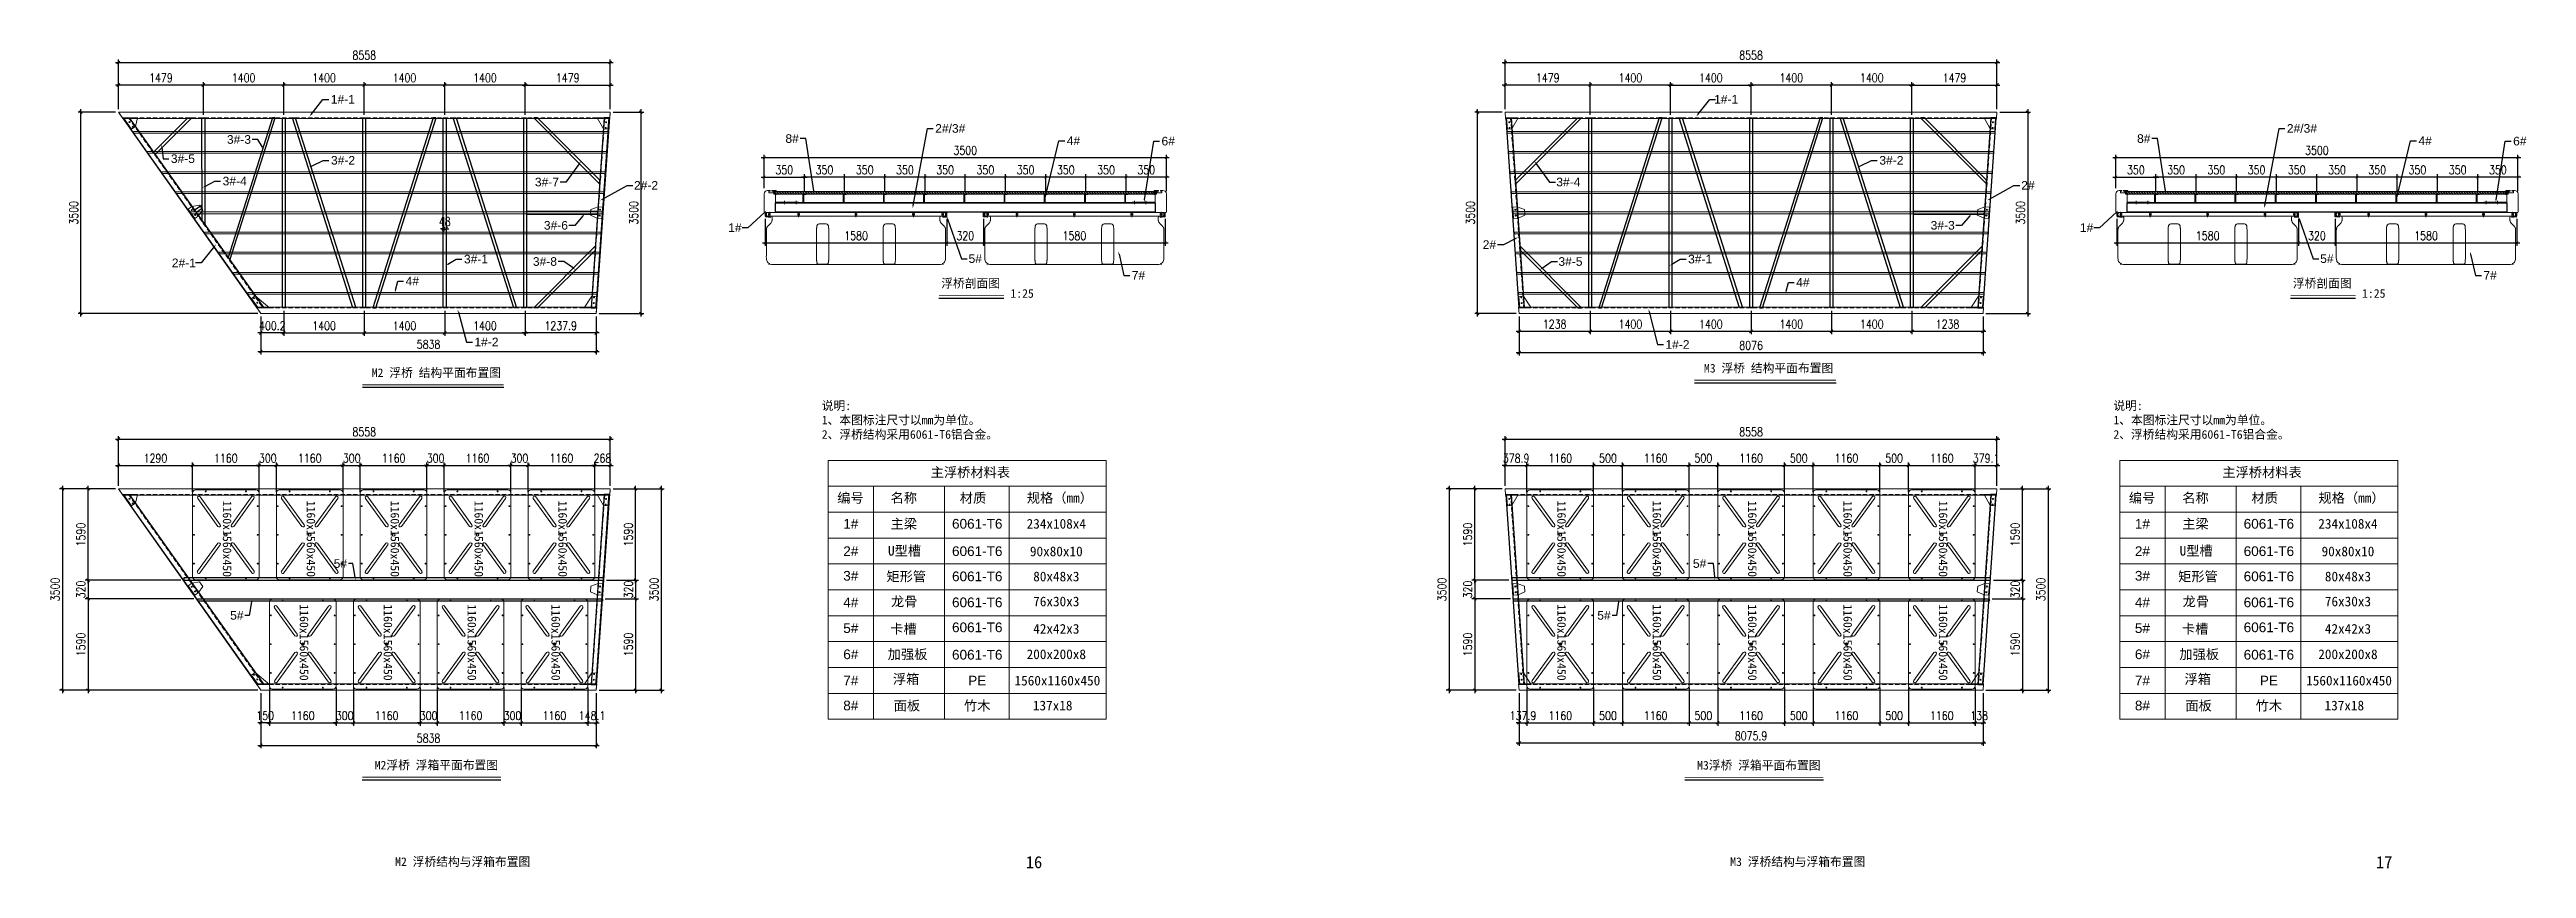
# Model space of a CAD drawing. Header units: millimetres. Extents: x 11827 to 862553, y 15071 to 134256.
# Drawn here: x 750831 to 793938, y 85009 to 99243 of the extents above; entities that cross this region are included whole.
import ezdxf
from ezdxf import colors
from ezdxf.entities.mleader import LeaderData, LeaderLine
from ezdxf.enums import TextEntityAlignment as Align
from ezdxf.math import Vec2, Vec3

# ---------------------------------------------------------------- set-up
doc = ezdxf.new("R2010")
doc.units = ezdxf.units.MM
doc.linetypes.add('CENTER', pattern=[2, 1.25, -0.25, 0.25, -0.25])
doc.linetypes.add('HIDDEN', pattern=[0.375, 0.25, -0.125])
for name, color, linetype in [('00打印图框', 255, 'Continuous'), ('卡槽', 242, 'Continuous'), ('文字', 7, 'Continuous'), ('标注', 9, 'Continuous'), ('连接端梁', 130, 'Continuous'), ('铝横梁', 220, 'Continuous'), ('铺板', 42, 'Continuous')]:
    doc.layers.add(name, color=color, linetype=linetype)
for name, color, linetype, lineweight in [('主梁', 51, 'Continuous', 9), ('加强板', 140, 'Continuous', 18), ('图框', 7, 'Continuous', 13), ('型材', 7, 'Continuous', 15), ('文本', 3, 'Continuous', 13), ('浮箱', 160, 'Continuous', 20), ('结构', 52, 'Continuous', 18), ('虚线', 8, 'Continuous', 0), ('铝主梁', 3, 'Continuous', 9), ('铝龙骨', 7, 'Continuous', 9)]:
    doc.layers.add(name, color=color, linetype=linetype, lineweight=lineweight)
doc.styles.add('Arial', font='')
doc.styles.add('HZTXT', font='txtw.shx', dxfattribs={"width": 0.8, "bigfont": 'hztxtw.shx'})
doc.styles.get("Standard").update_dxf_attribs({"font": 'arial.ttf'})
doc.styles.add('宋体', font='')
doc.styles.get('Arial').set_extended_font_data('STXihei')
doc.styles.get('宋体').set_extended_font_data('SimSun')
doc.dimstyles.new('DIM-50', dxfattribs={"dimscale": 50, "dimtxt": 3, "dimasz": 1, "dimexe": 1, "dimexo": 1, "dimgap": 1, "dimtad": 1, "dimdec": 1, "dimdsep": 46, "dimtxsty": 'HZTXT', "dimblk": 'OBLIQUE', "dimblk1": 'ARCHTICK', "dimblk2": 'OBLIQUE', "dimcen": 0, "dimdle": 1, "dimclrd": 9, "dimclre": 9, "dimclrt": 2, "dimadec": 1, "dimazin": 0, "dimtfac": 1, "dimtdec": 1, "dimtix": 1, "dimtmove": 2, "dimatfit": 3, "dimldrblk": 'OBLIQUE', "dimfxl": 15, "dimtolj": 1, "dimtzin": 0, "dimarcsym": 1})
doc.dimstyles.new('DIM-50-SC0.5', dxfattribs={"dimscale": 50, "dimtxt": 3, "dimasz": 1, "dimexe": 1, "dimexo": 1, "dimgap": 1, "dimtad": 1, "dimdec": 1, "dimlfac": 0.5, "dimdsep": 46, "dimtxsty": 'HZTXT', "dimblk": 'ARCHTICK', "dimcen": 0, "dimdle": 1, "dimclrd": 9, "dimclre": 9, "dimclrt": 2, "dimadec": 1, "dimazin": 0, "dimtfac": 1, "dimtdec": 1, "dimtix": 1, "dimtmove": 2, "dimatfit": 3, "dimldrblk": 'ARCHTICK', "dimfxl": 10, "dimtolj": 1, "dimtzin": 0, "dimarcsym": 1})

msp = doc.modelspace()

# ---------------------------------------------------------------- texts
at = {"layer": '00打印图框', "color": 6, "char_height": 150, "style": 'Arial'}
for s, insert, width, attachment_point in [('{\\fSimSun|b0|i0|c134|p2;浮桥剖面图}', (766350.37, 95254.82), 1351.2003, 1), ('{\\fSimSun|b0|i0|c134|p2;浮桥剖面图}', (789873.58, 95254.82), 1351.2003, 1), ('{\\fSimSun|b0|i0|c134|p2;1:25}', (767553.66, 95078.74), 422.35, 1), ('{\\fSimSun|b0|i0|c134|p2;1:25}', (791076.87, 95078.74), 422.35, 1), ('M2 {\\fSimSun|b0|i0|c134|p2;浮桥 结构平面布置图}', (758688.45, 93700.65), 4015.3903, 3), ('M3 {\\fSimSun|b0|i0|c134|p2;浮桥 结构平面布置图}', (781873.12, 93779.11), 4015.3903, 3), ('M2{\\fSimSun|b0|i0|c134|p2;浮桥 浮箱平面布置图}', (758637.29, 86878.76), 4015.3903, 3), ('M3{\\fSimSun|b0|i0|c134|p2;浮桥 浮箱平面布置图}', (781652.58, 86877.2), 4015.3903, 3), ('M2 {\\fSimSun|b0|i0|c134|p2;浮桥结构与浮箱布置图}', (756845.64, 85200.39), 4015.3903, 1), ('M3 {\\fSimSun|b0|i0|c134|p2;浮桥结构与浮箱布置图}', (780080.58, 85200.39), 4015.3903, 1)]:
    msp.add_mtext(s, dxfattribs=dict(at, insert=insert, width=width, attachment_point=attachment_point))
at = {"layer": '文本', "style": '宋体'}
for s, p in [('16', (767821.88, 85117.25)), ('17', (791318.92, 85117.25))]:
    msp.add_text(s, height=210, dxfattribs=at).set_placement(p, align=Align.MIDDLE_LEFT)

# ---------------------------------------------------------------- blocks, each defined once
blk = doc.blocks.new('SM-CLB')
at = {"layer": '图框'}
for p, q in [((707543, 92102), (707543, 87602)), ((707543, 92102), (712381, 92102)), ((712381, 92102), (712381, 87602)), ((707543, 91652), (712381, 91652)), ((708331, 91652), (708331, 87602)), ((709568, 91652), (709568, 87602)), ((710693, 91652), (710693, 87602)), ((707543, 91202), (712381, 91202)), ((707543, 90752), (712381, 90752)), ((707543, 90302), (712381, 90302)), ((707543, 89852), (712381, 89852)), ((707543, 89402), (712381, 89402)), ((707543, 88952), (712381, 88952)), ((707543, 88502), (712381, 88502)), ((707543, 88052), (712381, 88052)), ((707543, 87602), (712381, 87602))]:
    blk.add_line(p, q, dxfattribs=at)
at = {"layer": '图框', "attachment_point": 1, "style": 'Arial'}
for s, width, insert, char_height in [('\\pxi5.19523;{\\fSimSun|b0|i0|c134|p2;主浮桥材料表}', 2620.06, (708449, 91979), 168.75), ('\\pi51.65737;{\\fSimSun|b0|i0|c134|p2;编号}', 716.98, (707647, 91534), 168.75), ('\\pi51.32218;{\\fSimSun|b0|i0|c134|p2;名称}', 716.98, (708577, 91534), 168.75), ('\\pi53.50095;{\\fSimSun|b0|i0|c134|p2;材质}', 716.98, (709778, 91534), 168.75), ('\\pi35.48134;{\\fSimSun|b0|i0|c134|p2;规格（mm）}', 1208.85, (710963, 91534), 168.75), ('\\pxqc;{\\fArial|b0|i0|c0|p34;1#}', 793.2, (707538, 91084), 168.75), ('\\pi50.98698;{\\fSimSun|b0|i0|c134|p2;主梁}', 716.98, (708577, 91084), 168.75), ('\\pxqc;{\\fArial|b0|i0|c0|p34;6061-T6}', 1327.29, (709472, 91084), 168.75), ('\\pxqc;234x108x4', 1327.29, (710848, 91084), 168.75), ('\\pxqc;{\\fArial|b0|i0|c0|p34;2#}', 793.2, (707538, 90608), 168.75), ('\\pi31.45968;{\\fSimSun|b0|i0|c134|p2;U型槽}', 1074.91, (708551, 90615), 168.75), ('\\pxqc;{\\fArial|b0|i0|c0|p34;6061-T6}', 1327.29, (709472, 90608), 168.75), ('\\pxqc;90x80x10', 1327.29, (710848, 90604), 168.75), ('\\pxqc;{\\fArial|b0|i0|c0|p34;3#}', 793.2, (707538, 90180), 168.75), ('\\pxi0.34103;{\\fSimSun|b0|i0|c134|p2;矩形管}', 874.48, (708498, 90168), 168.75), ('\\pxqc;{\\fArial|b0|i0|c0|p34;6061-T6}', 1327.29, (709472, 90170), 168.75), ('\\pxqc;80x48x3', 1327.29, (710848, 90168), 168.75), ('\\pxqc;{\\fArial|b0|i0|c0|p34;4#}', 793.2, (707538, 89718), 168.75), ('\\pxi0.20973;{\\fSimSun|b0|i0|c134|p2;龙骨}', 1074.91, (708599, 89734), 168.75), ('\\pxqc;{\\fArial|b0|i0|c0|p34;6061-T6}', 1327.29, (709472, 89718), 168.75), ('\\pxqc;76x30x3', 1327.29, (710848, 89734), 168.75), ('\\pxqc;{\\fArial|b0|i0|c0|p34;5#}', 793.2, (707538, 89270), 168.75), ('\\pxi0.20749;{\\fSimSun|b0|i0|c134|p2;卡槽}', 1074.91, (708587, 89258), 168.75), ('\\pxqc;{\\fArial|b0|i0|c0|p34;6061-T6}', 1327.29, (709472, 89284), 168.75), ('\\pxqc;42x42x3', 1327.29, (710848, 89258), 168.75), ('\\pxqc;{\\fArial|b0|i0|c0|p34;6#}', 793.2, (707538, 88815), 168.75), ('\\pi74.02918;{\\fSimSun|b0|i0|c134|p2;加强板}', 1074.91, (708504, 88816), 168.75), ('\\pxqc;{\\fArial|b0|i0|c0|p34;6061-T6}', 1327.29, (709472, 88808), 168.75), ('\\pxqc;200x200x8', 1327.29, (710848, 88816), 168.75), ('\\pi117.7722;{\\fSimSun|b0|i0|c134|p2;浮箱}', 1074.91, (708549, 88385), 168.75), ('\\pxqc;{\\fArial|b0|i0|c0|p34;7#}', 793.2, (707538, 88359), 168.75), ('{\\fSimSun|b0|i0|c134|p2;面板}', 1074.91, (708682, 87923), 168.75), ('\\pxqc;竹木', 1327.29, (709472, 87923), 168.8), ('\\pxqc;{\\fArial|b0|i0|c0|p34;PE}', 1327.29, (709472, 88358), 168.75), ('\\pxqc;1560x1160x450', 1327.29, (710867, 88358), 168.75), ('\\pxqc;{\\fArial|b0|i0|c0|p34;8#}', 793.2, (707538, 87925), 168.75), ('137x18', 1327.29, (711104, 87925), 168.8)]:
    blk.add_mtext_dynamic_manual_height_columns(s, width=width, gutter_width=2260, heights=[363], dxfattribs=dict(at, insert=insert, char_height=char_height))
at = {"layer": '文字', "color": 0, "insert": (708973, 92794), "char_height": 150, "attachment_point": 5, "style": 'Arial'}
blk.add_mtext_dynamic_manual_height_columns('\\pxql;说明:\\P1、本图标注尺寸以mm为单位。\\P2、浮桥结构采用6061-T6铝合金。', width=3086.82, gutter_width=12.5, heights=[0], dxfattribs=at)
blk = doc.blocks.new('_Oblique')
at = {"color": 0, "linetype": 'ByBlock', "lineweight": -2}
blk.add_line((-0.5, -0.5), (0.5, 0.5), dxfattribs=at)
blk = doc.blocks.new('*D254')
at = {"layer": 'Defpoints', "color": 0, "transparency": 16777216}
for p in [(760588, 98155, 0), (760347, 94655, 0), (761123, 94655)]:
    blk.add_point(p, dxfattribs=at)
at = {"layer": '标注', "color": 9, "lineweight": -2, "transparency": 16777216}
for p, q in [((760638, 98155), (761173, 98155)), ((761123, 98205), (761123, 94605)), ((760397, 94655), (761173, 94655))]:
    blk.add_line(p, q, dxfattribs=at)
at = {"layer": '标注', "color": 9, "lineweight": -2, "transparency": 16777216, "xscale": 50, "yscale": 50, "zscale": 50}
for p, rotation in [((761123, 98155), 90), ((761123, 94655), 270)]:
    blk.add_blockref('_Oblique', p, dxfattribs=dict(at, rotation=rotation))
at = {"layer": '标注', "color": 2, "transparency": 16777216, "insert": (760998, 96405), "char_height": 150, "attachment_point": 5, "rotation": 90, "style": 'HZTXT'}
blk.add_mtext('\\A1;3500', dxfattribs=at)
blk = doc.blocks.new('_ArchTick')
at = {"color": 0, "linetype": 'ByBlock', "lineweight": 100, "const_width": 0.15}
blk.add_lwpolyline([(-0.5, -0.5), (0.5, 0.5)], dxfattribs=at)
blk = doc.blocks.new('*D255')
at = {"layer": 'Defpoints', "color": 0, "transparency": 16777216}
for p in [(757709, 98627), (757709, 98057), (759109, 98057)]:
    blk.add_point(p, dxfattribs=at)
at = {"layer": '标注', "color": 9, "lineweight": -2, "transparency": 16777216}
for p, q in [((759159, 98627), (757659, 98627)), ((757709, 98107), (757709, 98677)), ((759109, 98107), (759109, 98677))]:
    blk.add_line(p, q, dxfattribs=at)
at = {"layer": '标注', "color": 9, "lineweight": -2, "transparency": 16777216, "xscale": 50, "yscale": 50, "zscale": 50, "rotation": 180}
blk.add_blockref('_Oblique', (757709, 98627), dxfattribs=at)
at = {"layer": '标注', "color": 9, "lineweight": -2, "transparency": 16777216, "xscale": 50, "yscale": 50, "zscale": 50}
blk.add_blockref('_Oblique', (759109, 98627), dxfattribs=at)
at = {"layer": '标注', "color": 2, "transparency": 16777216, "insert": (758409, 98752), "char_height": 150, "attachment_point": 5, "style": 'HZTXT'}
blk.add_mtext('\\A1;1400', dxfattribs=at)
blk = doc.blocks.new('*D256')
at = {"layer": 'Defpoints', "color": 0, "transparency": 16777216}
for p in [(756309, 98627), (756309, 98057), (757709, 98057)]:
    blk.add_point(p, dxfattribs=at)
at = {"layer": '标注', "color": 9, "lineweight": -2, "transparency": 16777216}
for p, q in [((757759, 98627), (756259, 98627)), ((756309, 98107), (756309, 98677)), ((757709, 98107), (757709, 98677))]:
    blk.add_line(p, q, dxfattribs=at)
at = {"layer": '标注', "color": 9, "lineweight": -2, "transparency": 16777216, "xscale": 50, "yscale": 50, "zscale": 50, "rotation": 180}
blk.add_blockref('_Oblique', (756309, 98627), dxfattribs=at)
at = {"layer": '标注', "color": 9, "lineweight": -2, "transparency": 16777216, "xscale": 50, "yscale": 50, "zscale": 50}
blk.add_blockref('_Oblique', (757709, 98627), dxfattribs=at)
at = {"layer": '标注', "color": 2, "transparency": 16777216, "insert": (757009, 98752), "char_height": 150, "attachment_point": 5, "style": 'HZTXT'}
blk.add_mtext('\\A1;1400', dxfattribs=at)
blk = doc.blocks.new('*D257')
at = {"layer": 'Defpoints', "color": 0, "transparency": 16777216}
for p in [(754909, 98627), (754909, 98057), (756309, 98057)]:
    blk.add_point(p, dxfattribs=at)
at = {"layer": '标注', "color": 9, "lineweight": -2, "transparency": 16777216}
for p, q in [((756359, 98627), (754859, 98627)), ((754909, 98107), (754909, 98677)), ((756309, 98107), (756309, 98677))]:
    blk.add_line(p, q, dxfattribs=at)
at = {"layer": '标注', "color": 9, "lineweight": -2, "transparency": 16777216, "xscale": 50, "yscale": 50, "zscale": 50, "rotation": 180}
blk.add_blockref('_Oblique', (754909, 98627), dxfattribs=at)
at = {"layer": '标注', "color": 9, "lineweight": -2, "transparency": 16777216, "xscale": 50, "yscale": 50, "zscale": 50}
blk.add_blockref('_Oblique', (756309, 98627), dxfattribs=at)
at = {"layer": '标注', "color": 2, "transparency": 16777216, "insert": (755609, 98752), "char_height": 150, "attachment_point": 5, "style": 'HZTXT'}
blk.add_mtext('\\A1;1400', dxfattribs=at)
blk = doc.blocks.new('*D258')
at = {"layer": 'Defpoints', "color": 0, "transparency": 16777216}
for p in [(760588, 99019), (752030, 98155), (760588, 98155)]:
    blk.add_point(p, dxfattribs=at)
at = {"layer": '标注', "color": 9, "lineweight": -2, "transparency": 16777216}
for p, q in [((751980, 99019), (760638, 99019)), ((752030, 98205), (752030, 99069)), ((760588, 98205), (760588, 99069))]:
    blk.add_line(p, q, dxfattribs=at)
at = {"layer": '标注', "color": 9, "lineweight": -2, "transparency": 16777216, "xscale": 50, "yscale": 50, "zscale": 50, "rotation": 180}
blk.add_blockref('_Oblique', (752030, 99019), dxfattribs=at)
at = {"layer": '标注', "color": 9, "lineweight": -2, "transparency": 16777216, "xscale": 50, "yscale": 50, "zscale": 50}
blk.add_blockref('_Oblique', (760588, 99019), dxfattribs=at)
at = {"layer": '标注', "color": 2, "transparency": 16777216, "insert": (756309, 99144), "char_height": 150, "attachment_point": 5, "style": 'HZTXT'}
blk.add_mtext('\\A1;8558', dxfattribs=at)
blk = doc.blocks.new('*D259')
at = {"layer": 'Defpoints', "color": 0, "transparency": 16777216}
for p in [(757685, 96378), (757733, 96378), (757733, 96128)]:
    blk.add_point(p, dxfattribs=at)
at = {"layer": '标注', "color": 9, "lineweight": -2, "transparency": 16777216}
for p, q in [((757685, 96328), (757685, 96078)), ((757733, 96328), (757733, 96078)), ((757685, 96128), (757635, 96128)), ((757685, 96128), (757733, 96128)), ((757733, 96128), (757783, 96128))]:
    blk.add_line(p, q, dxfattribs=at)
at = {"layer": '标注', "color": 9, "lineweight": -2, "transparency": 16777216, "xscale": 50, "yscale": 50, "zscale": 50}
blk.add_blockref('_Oblique', (757685, 96128), dxfattribs=at)
at = {"layer": '标注', "color": 9, "lineweight": -2, "transparency": 16777216, "xscale": 50, "yscale": 50, "zscale": 50, "rotation": 180}
blk.add_blockref('_Oblique', (757733, 96128), dxfattribs=at)
at = {"layer": '标注', "color": 2, "transparency": 16777216, "insert": (757709, 96253), "char_height": 150, "attachment_point": 5, "style": 'HZTXT'}
blk.add_mtext('\\A1;48', dxfattribs=at)
blk = doc.blocks.new('*D260')
at = {"layer": 'Defpoints', "color": 0, "transparency": 16777216}
for p in [(760588, 98627), (759109, 98057), (760588, 98155)]:
    blk.add_point(p, dxfattribs=at)
at = {"layer": '标注', "color": 9, "lineweight": -2, "transparency": 16777216}
for p, q in [((759059, 98627), (760638, 98627)), ((759109, 98107), (759109, 98677)), ((760588, 98205), (760588, 98677))]:
    blk.add_line(p, q, dxfattribs=at)
at = {"layer": '标注', "color": 9, "lineweight": -2, "transparency": 16777216, "xscale": 50, "yscale": 50, "zscale": 50, "rotation": 180}
blk.add_blockref('_Oblique', (759109, 98627), dxfattribs=at)
at = {"layer": '标注', "color": 9, "lineweight": -2, "transparency": 16777216, "xscale": 50, "yscale": 50, "zscale": 50}
blk.add_blockref('_Oblique', (760588, 98627), dxfattribs=at)
at = {"layer": '标注', "color": 2, "transparency": 16777216, "insert": (759849, 98752), "char_height": 150, "attachment_point": 5, "style": 'HZTXT'}
blk.add_mtext('\\A1;1479', dxfattribs=at)
blk = doc.blocks.new('*D261')
at = {"layer": 'Defpoints', "color": 0, "transparency": 16777216}
for p in [(754509, 94655), (760347, 94655), (760347, 93994)]:
    blk.add_point(p, dxfattribs=at)
at = {"layer": '标注', "color": 9, "lineweight": -2, "transparency": 16777216}
for p, q in [((754509, 94605), (754509, 93944)), ((760347, 94605), (760347, 93944)), ((754459, 93994), (760397, 93994))]:
    blk.add_line(p, q, dxfattribs=at)
at = {"layer": '标注', "color": 9, "lineweight": -2, "transparency": 16777216, "xscale": 50, "yscale": 50, "zscale": 50, "rotation": 180}
blk.add_blockref('_Oblique', (754509, 93994), dxfattribs=at)
at = {"layer": '标注', "color": 9, "lineweight": -2, "transparency": 16777216, "xscale": 50, "yscale": 50, "zscale": 50}
blk.add_blockref('_Oblique', (760347, 93994), dxfattribs=at)
at = {"layer": '标注', "color": 2, "transparency": 16777216, "insert": (757428, 94119), "char_height": 150, "attachment_point": 5, "style": 'HZTXT'}
blk.add_mtext('\\A1;5838', dxfattribs=at)
blk = doc.blocks.new('*D262')
at = {"layer": 'Defpoints', "color": 0, "transparency": 16777216}
for p in [(753509, 98627), (753509, 98057), (754909, 98057)]:
    blk.add_point(p, dxfattribs=at)
at = {"layer": '标注', "color": 9, "lineweight": -2, "transparency": 16777216}
for p, q in [((754959, 98627), (753459, 98627)), ((753509, 98107), (753509, 98677)), ((754909, 98107), (754909, 98677))]:
    blk.add_line(p, q, dxfattribs=at)
at = {"layer": '标注', "color": 9, "lineweight": -2, "transparency": 16777216, "xscale": 50, "yscale": 50, "zscale": 50, "rotation": 180}
blk.add_blockref('_Oblique', (753509, 98627), dxfattribs=at)
at = {"layer": '标注', "color": 9, "lineweight": -2, "transparency": 16777216, "xscale": 50, "yscale": 50, "zscale": 50}
blk.add_blockref('_Oblique', (754909, 98627), dxfattribs=at)
at = {"layer": '标注', "color": 2, "transparency": 16777216, "insert": (754209, 98752), "char_height": 150, "attachment_point": 5, "style": 'HZTXT'}
blk.add_mtext('\\A1;1400', dxfattribs=at)
blk = doc.blocks.new('*D263')
at = {"layer": 'Defpoints', "color": 0, "transparency": 16777216}
for p in [(752030, 98627), (752030, 98155), (753509, 98057)]:
    blk.add_point(p, dxfattribs=at)
at = {"layer": '标注', "color": 9, "lineweight": -2, "transparency": 16777216}
for p, q in [((753559, 98627), (751980, 98627)), ((752030, 98205), (752030, 98677)), ((753509, 98107), (753509, 98677))]:
    blk.add_line(p, q, dxfattribs=at)
at = {"layer": '标注', "color": 9, "lineweight": -2, "transparency": 16777216, "xscale": 50, "yscale": 50, "zscale": 50, "rotation": 180}
blk.add_blockref('_Oblique', (752030, 98627), dxfattribs=at)
at = {"layer": '标注', "color": 9, "lineweight": -2, "transparency": 16777216, "xscale": 50, "yscale": 50, "zscale": 50}
blk.add_blockref('_Oblique', (753509, 98627), dxfattribs=at)
at = {"layer": '标注', "color": 2, "transparency": 16777216, "insert": (752770, 98752), "char_height": 150, "attachment_point": 5, "style": 'HZTXT'}
blk.add_mtext('\\A1;1479', dxfattribs=at)
blk = doc.blocks.new('*D264')
at = {"layer": 'Defpoints', "color": 0, "transparency": 16777216}
for p in [(760588, 92472), (752030, 91607), (760588, 91607)]:
    blk.add_point(p, dxfattribs=at)
at = {"layer": '标注', "color": 9, "lineweight": -2, "transparency": 16777216}
for p, q in [((751980, 92472), (760638, 92472)), ((752030, 91657), (752030, 92522)), ((760588, 91657), (760588, 92522))]:
    blk.add_line(p, q, dxfattribs=at)
at = {"layer": '标注', "color": 9, "lineweight": -2, "transparency": 16777216, "xscale": 50, "yscale": 50, "zscale": 50, "rotation": 180}
blk.add_blockref('_Oblique', (752030, 92472), dxfattribs=at)
at = {"layer": '标注', "color": 9, "lineweight": -2, "transparency": 16777216, "xscale": 50, "yscale": 50, "zscale": 50}
blk.add_blockref('_Oblique', (760588, 92472), dxfattribs=at)
at = {"layer": '标注', "color": 2, "transparency": 16777216, "insert": (756309, 92597), "char_height": 150, "attachment_point": 5, "style": 'HZTXT'}
blk.add_mtext('\\A1;8558', dxfattribs=at)
blk = doc.blocks.new('*D266')
at = {"layer": 'Defpoints', "color": 0, "transparency": 16777216}
for p in [(752030, 91607, 0), (751055, 88107), (754398, 88107, 0)]:
    blk.add_point(p, dxfattribs=at)
at = {"layer": '标注', "color": 9, "lineweight": -2, "transparency": 16777216}
for p, q in [((751980, 91607), (751005, 91607)), ((751055, 91657), (751055, 88057)), ((754348, 88107), (751005, 88107))]:
    blk.add_line(p, q, dxfattribs=at)
at = {"layer": '标注', "color": 9, "lineweight": -2, "transparency": 16777216, "xscale": 50, "yscale": 50, "zscale": 50}
for p, rotation in [((751055, 91607), 90), ((751055, 88107), 270)]:
    blk.add_blockref('_Oblique', p, dxfattribs=dict(at, rotation=rotation))
at = {"layer": '标注', "color": 2, "transparency": 16777216, "insert": (750930, 89857), "char_height": 150, "attachment_point": 5, "rotation": 90, "style": 'HZTXT'}
blk.add_mtext('\\A1;3500', dxfattribs=at)
blk = doc.blocks.new('*D268')
at = {"layer": 'Defpoints', "color": 0, "transparency": 16777216}
for p in [(753320, 92014), (752030, 91607), (753320, 91499)]:
    blk.add_point(p, dxfattribs=at)
at = {"layer": '标注', "color": 9, "lineweight": -2, "transparency": 16777216}
for p, q in [((751980, 92014), (753370, 92014)), ((752030, 91657), (752030, 92064)), ((753320, 91549), (753320, 92064))]:
    blk.add_line(p, q, dxfattribs=at)
at = {"layer": '标注', "color": 9, "lineweight": -2, "transparency": 16777216, "xscale": 50, "yscale": 50, "zscale": 50, "rotation": 180}
blk.add_blockref('_Oblique', (752030, 92014), dxfattribs=at)
at = {"layer": '标注', "color": 9, "lineweight": -2, "transparency": 16777216, "xscale": 50, "yscale": 50, "zscale": 50}
blk.add_blockref('_Oblique', (753320, 92014), dxfattribs=at)
at = {"layer": '标注', "color": 2, "transparency": 16777216, "insert": (752675, 92139), "char_height": 150, "attachment_point": 5, "style": 'HZTXT'}
blk.add_mtext('\\A1;1290', dxfattribs=at)
blk = doc.blocks.new('*D269')
at = {"layer": 'Defpoints', "color": 0, "transparency": 16777216}
for p in [(754480, 92014), (753320, 91499), (754480, 91499)]:
    blk.add_point(p, dxfattribs=at)
at = {"layer": '标注', "color": 9, "lineweight": -2, "transparency": 16777216}
for p, q in [((753270, 92014), (754530, 92014)), ((753320, 91549), (753320, 92064)), ((754480, 91549), (754480, 92064))]:
    blk.add_line(p, q, dxfattribs=at)
at = {"layer": '标注', "color": 9, "lineweight": -2, "transparency": 16777216, "xscale": 50, "yscale": 50, "zscale": 50, "rotation": 180}
blk.add_blockref('_Oblique', (753320, 92014), dxfattribs=at)
at = {"layer": '标注', "color": 9, "lineweight": -2, "transparency": 16777216, "xscale": 50, "yscale": 50, "zscale": 50}
blk.add_blockref('_Oblique', (754480, 92014), dxfattribs=at)
at = {"layer": '标注', "color": 2, "transparency": 16777216, "insert": (753900, 92139), "char_height": 150, "attachment_point": 5, "style": 'HZTXT'}
blk.add_mtext('\\A1;1160', dxfattribs=at)
blk = doc.blocks.new('*D270')
at = {"layer": 'Defpoints', "color": 0, "transparency": 16777216}
for p in [(751502, 89697), (752222, 90017, 0), (753393, 89697, 0)]:
    blk.add_point(p, dxfattribs=at)
at = {"layer": '标注', "color": 9, "lineweight": -2, "transparency": 16777216}
for p, q in [((752172, 90017), (751452, 90017)), ((753343, 89697), (751452, 89697)), ((751502, 90017), (751502, 90067)), ((751502, 90017), (751502, 89697)), ((751502, 89697), (751502, 89647))]:
    blk.add_line(p, q, dxfattribs=at)
at = {"layer": '标注', "color": 9, "lineweight": -2, "transparency": 16777216, "xscale": 50, "yscale": 50, "zscale": 50}
for p, rotation in [((751502, 90017), 270), ((751502, 89697), 90)]:
    blk.add_blockref('_Oblique', p, dxfattribs=dict(at, rotation=rotation))
at = {"layer": '标注', "color": 2, "transparency": 16777216, "insert": (751377, 89857), "char_height": 150, "attachment_point": 5, "rotation": 90, "style": 'HZTXT'}
blk.add_mtext('\\A1;320', dxfattribs=at)
blk = doc.blocks.new('*D271')
at = {"layer": 'Defpoints', "color": 0, "transparency": 16777216}
for p in [(751502, 91607), (752030, 91607), (753166, 90017, 0)]:
    blk.add_point(p, dxfattribs=at)
at = {"layer": '标注', "color": 9, "lineweight": -2, "transparency": 16777216}
for p, q in [((751980, 91607), (751452, 91607)), ((751502, 89967), (751502, 91657)), ((753116, 90017), (751452, 90017))]:
    blk.add_line(p, q, dxfattribs=at)
at = {"layer": '标注', "color": 9, "lineweight": -2, "transparency": 16777216, "xscale": 50, "yscale": 50, "zscale": 50}
for p, rotation in [((751502, 91607), 90), ((751502, 90017), 270)]:
    blk.add_blockref('_Oblique', p, dxfattribs=dict(at, rotation=rotation))
at = {"layer": '标注', "color": 2, "transparency": 16777216, "insert": (751377, 90812), "char_height": 150, "attachment_point": 5, "rotation": 90, "style": 'HZTXT'}
blk.add_mtext('\\A1;1590', dxfattribs=at)
blk = doc.blocks.new('*D267')
at = {"layer": 'Defpoints', "color": 0, "transparency": 16777216}
for p in [(753393, 89697, 0), (751502, 88107), (754509, 88107)]:
    blk.add_point(p, dxfattribs=at)
at = {"layer": '标注', "color": 9, "lineweight": -2, "transparency": 16777216}
for p, q in [((753343, 89697), (751452, 89697)), ((751502, 89747), (751502, 88057)), ((754459, 88107), (751452, 88107))]:
    blk.add_line(p, q, dxfattribs=at)
at = {"layer": '标注', "color": 9, "lineweight": -2, "transparency": 16777216, "xscale": 50, "yscale": 50, "zscale": 50}
for p, rotation in [((751502, 89697), 90), ((751502, 88107), 270)]:
    blk.add_blockref('_Oblique', p, dxfattribs=dict(at, rotation=rotation))
at = {"layer": '标注', "color": 2, "transparency": 16777216, "insert": (751377, 88902), "char_height": 150, "attachment_point": 5, "rotation": 90, "style": 'HZTXT'}
blk.add_mtext('\\A1;1590', dxfattribs=at)
blk = doc.blocks.new('*D265')
at = {"layer": 'Defpoints', "color": 0, "transparency": 16777216}
for p in [(754780, 92014), (754480, 91499), (754780, 91499)]:
    blk.add_point(p, dxfattribs=at)
at = {"layer": '标注', "color": 9, "lineweight": -2, "transparency": 16777216}
for p, q in [((754480, 92014), (754430, 92014)), ((754480, 91549), (754480, 92064)), ((754480, 92014), (754780, 92014)), ((754780, 91549), (754780, 92064)), ((754780, 92014), (754830, 92014))]:
    blk.add_line(p, q, dxfattribs=at)
at = {"layer": '标注', "color": 9, "lineweight": -2, "transparency": 16777216, "xscale": 50, "yscale": 50, "zscale": 50}
blk.add_blockref('_Oblique', (754480, 92014), dxfattribs=at)
at = {"layer": '标注', "color": 9, "lineweight": -2, "transparency": 16777216, "xscale": 50, "yscale": 50, "zscale": 50, "rotation": 180}
blk.add_blockref('_Oblique', (754780, 92014), dxfattribs=at)
at = {"layer": '标注', "color": 2, "transparency": 16777216, "insert": (754630, 92139), "char_height": 150, "attachment_point": 5, "style": 'HZTXT'}
blk.add_mtext('\\A1;300', dxfattribs=at)
blk = doc.blocks.new('*D272')
at = {"layer": 'Defpoints', "color": 0, "transparency": 16777216}
for p in [(751377, 98155), (752030, 98155), (754509, 94655)]:
    blk.add_point(p, dxfattribs=at)
at = {"layer": '标注', "color": 9, "lineweight": -2, "transparency": 16777216}
for p, q in [((751980, 98155), (751327, 98155)), ((751377, 94605), (751377, 98205)), ((754459, 94655), (751327, 94655))]:
    blk.add_line(p, q, dxfattribs=at)
at = {"layer": '标注', "color": 9, "lineweight": -2, "transparency": 16777216, "xscale": 50, "yscale": 50, "zscale": 50}
for p, rotation in [((751377, 98155), 90), ((751377, 94655), 270)]:
    blk.add_blockref('_Oblique', p, dxfattribs=dict(at, rotation=rotation))
at = {"layer": '标注', "color": 2, "transparency": 16777216, "insert": (751252, 96405), "char_height": 150, "attachment_point": 5, "rotation": 90, "style": 'HZTXT'}
blk.add_mtext('\\A1;3500', dxfattribs=at)
blk = doc.blocks.new('*D273')
at = {"layer": 'Defpoints', "color": 0, "transparency": 16777216}
for p in [(754509, 88107, 0), (754659, 88205, 0), (754509, 87539)]:
    blk.add_point(p, dxfattribs=at)
at = {"layer": '标注', "color": 9, "lineweight": -2, "transparency": 16777216}
for p, q in [((754509, 88057), (754509, 87489)), ((754659, 88155), (754659, 87489)), ((754509, 87539), (754459, 87539)), ((754659, 87539), (754509, 87539)), ((754659, 87539), (754709, 87539))]:
    blk.add_line(p, q, dxfattribs=at)
at = {"layer": '标注', "color": 9, "lineweight": -2, "transparency": 16777216, "xscale": 50, "yscale": 50, "zscale": 50}
blk.add_blockref('_Oblique', (754509, 87539), dxfattribs=at)
at = {"layer": '标注', "color": 9, "lineweight": -2, "transparency": 16777216, "xscale": 50, "yscale": 50, "zscale": 50, "rotation": 180}
blk.add_blockref('_Oblique', (754659, 87539), dxfattribs=at)
at = {"layer": '标注', "color": 2, "transparency": 16777216, "insert": (754584, 87664), "char_height": 150, "attachment_point": 5, "style": 'HZTXT'}
blk.add_mtext('\\A1;150', dxfattribs=at)
blk = doc.blocks.new('*D274')
at = {"layer": 'Defpoints', "color": 0, "transparency": 16777216}
for p in [(754659, 88205, 0), (755819, 88205, 0), (755819, 87539)]:
    blk.add_point(p, dxfattribs=at)
at = {"layer": '标注', "color": 9, "lineweight": -2, "transparency": 16777216}
for p, q in [((754659, 88155), (754659, 87489)), ((755819, 88155), (755819, 87489)), ((754609, 87539), (755869, 87539))]:
    blk.add_line(p, q, dxfattribs=at)
at = {"layer": '标注', "color": 9, "lineweight": -2, "transparency": 16777216, "xscale": 50, "yscale": 50, "zscale": 50, "rotation": 180}
blk.add_blockref('_Oblique', (754659, 87539), dxfattribs=at)
at = {"layer": '标注', "color": 9, "lineweight": -2, "transparency": 16777216, "xscale": 50, "yscale": 50, "zscale": 50}
blk.add_blockref('_Oblique', (755819, 87539), dxfattribs=at)
at = {"layer": '标注', "color": 2, "transparency": 16777216, "insert": (755239, 87664), "char_height": 150, "attachment_point": 5, "style": 'HZTXT'}
blk.add_mtext('\\A1;1160', dxfattribs=at)
blk = doc.blocks.new('*D275')
at = {"layer": 'Defpoints', "color": 0, "transparency": 16777216}
for p in [(755819, 88205, 0), (756119, 88205, 0), (756119, 87539)]:
    blk.add_point(p, dxfattribs=at)
at = {"layer": '标注', "color": 9, "lineweight": -2, "transparency": 16777216}
for p, q in [((755819, 88155), (755819, 87489)), ((756119, 88155), (756119, 87489)), ((755819, 87539), (755769, 87539)), ((755819, 87539), (756119, 87539)), ((756119, 87539), (756169, 87539))]:
    blk.add_line(p, q, dxfattribs=at)
at = {"layer": '标注', "color": 9, "lineweight": -2, "transparency": 16777216, "xscale": 50, "yscale": 50, "zscale": 50}
blk.add_blockref('_Oblique', (755819, 87539), dxfattribs=at)
at = {"layer": '标注', "color": 9, "lineweight": -2, "transparency": 16777216, "xscale": 50, "yscale": 50, "zscale": 50, "rotation": 180}
blk.add_blockref('_Oblique', (756119, 87539), dxfattribs=at)
at = {"layer": '标注', "color": 2, "transparency": 16777216, "insert": (755969, 87664), "char_height": 150, "attachment_point": 5, "style": 'HZTXT'}
blk.add_mtext('\\A1;300', dxfattribs=at)
blk = doc.blocks.new('*D276')
at = {"layer": 'Defpoints', "color": 0, "transparency": 16777216}
for p in [(756119, 88205, 0), (757279, 88205, 0), (757279, 87539)]:
    blk.add_point(p, dxfattribs=at)
at = {"layer": '标注', "color": 9, "lineweight": -2, "transparency": 16777216}
for p, q in [((756119, 88155), (756119, 87489)), ((757279, 88155), (757279, 87489)), ((756069, 87539), (757329, 87539))]:
    blk.add_line(p, q, dxfattribs=at)
at = {"layer": '标注', "color": 9, "lineweight": -2, "transparency": 16777216, "xscale": 50, "yscale": 50, "zscale": 50, "rotation": 180}
blk.add_blockref('_Oblique', (756119, 87539), dxfattribs=at)
at = {"layer": '标注', "color": 9, "lineweight": -2, "transparency": 16777216, "xscale": 50, "yscale": 50, "zscale": 50}
blk.add_blockref('_Oblique', (757279, 87539), dxfattribs=at)
at = {"layer": '标注', "color": 2, "transparency": 16777216, "insert": (756699, 87664), "char_height": 150, "attachment_point": 5, "style": 'HZTXT'}
blk.add_mtext('\\A1;1160', dxfattribs=at)
blk = doc.blocks.new('*D277')
at = {"layer": 'Defpoints', "color": 0, "transparency": 16777216}
for p in [(759039, 88205, 0), (760199, 88205, 0), (760199, 87539)]:
    blk.add_point(p, dxfattribs=at)
at = {"layer": '标注', "color": 9, "lineweight": -2, "transparency": 16777216}
for p, q in [((759039, 88155), (759039, 87489)), ((760199, 88155), (760199, 87489)), ((758989, 87539), (760249, 87539))]:
    blk.add_line(p, q, dxfattribs=at)
at = {"layer": '标注', "color": 9, "lineweight": -2, "transparency": 16777216, "xscale": 50, "yscale": 50, "zscale": 50, "rotation": 180}
blk.add_blockref('_Oblique', (759039, 87539), dxfattribs=at)
at = {"layer": '标注', "color": 9, "lineweight": -2, "transparency": 16777216, "xscale": 50, "yscale": 50, "zscale": 50}
blk.add_blockref('_Oblique', (760199, 87539), dxfattribs=at)
at = {"layer": '标注', "color": 2, "transparency": 16777216, "insert": (759619, 87664), "char_height": 150, "attachment_point": 5, "style": 'HZTXT'}
blk.add_mtext('\\A1;1160', dxfattribs=at)
blk = doc.blocks.new('*D278')
at = {"layer": 'Defpoints', "color": 0, "transparency": 16777216}
for p in [(760199, 88205, 0), (760347, 88107, 0), (760347, 87539)]:
    blk.add_point(p, dxfattribs=at)
at = {"layer": '标注', "color": 9, "lineweight": -2, "transparency": 16777216}
for p, q in [((760199, 88155), (760199, 87489)), ((760347, 88057), (760347, 87489)), ((760199, 87539), (760149, 87539)), ((760199, 87539), (760347, 87539)), ((760347, 87539), (760397, 87539))]:
    blk.add_line(p, q, dxfattribs=at)
at = {"layer": '标注', "color": 9, "lineweight": -2, "transparency": 16777216, "xscale": 50, "yscale": 50, "zscale": 50}
blk.add_blockref('_Oblique', (760199, 87539), dxfattribs=at)
at = {"layer": '标注', "color": 9, "lineweight": -2, "transparency": 16777216, "xscale": 50, "yscale": 50, "zscale": 50, "rotation": 180}
blk.add_blockref('_Oblique', (760347, 87539), dxfattribs=at)
at = {"layer": '标注', "color": 2, "transparency": 16777216, "insert": (760273, 87664), "char_height": 150, "attachment_point": 5, "style": 'HZTXT'}
blk.add_mtext('\\A1;148.1', dxfattribs=at)
blk = doc.blocks.new('*D279')
at = {"layer": 'Defpoints', "color": 0, "transparency": 16777216}
for p in [(755940, 92014), (754780, 91499), (755940, 91499)]:
    blk.add_point(p, dxfattribs=at)
at = {"layer": '标注', "color": 9, "lineweight": -2, "transparency": 16777216}
for p, q in [((754730, 92014), (755990, 92014)), ((754780, 91549), (754780, 92064)), ((755940, 91549), (755940, 92064))]:
    blk.add_line(p, q, dxfattribs=at)
at = {"layer": '标注', "color": 9, "lineweight": -2, "transparency": 16777216, "xscale": 50, "yscale": 50, "zscale": 50, "rotation": 180}
blk.add_blockref('_Oblique', (754780, 92014), dxfattribs=at)
at = {"layer": '标注', "color": 9, "lineweight": -2, "transparency": 16777216, "xscale": 50, "yscale": 50, "zscale": 50}
blk.add_blockref('_Oblique', (755940, 92014), dxfattribs=at)
at = {"layer": '标注', "color": 2, "transparency": 16777216, "insert": (755360, 92139), "char_height": 150, "attachment_point": 5, "style": 'HZTXT'}
blk.add_mtext('\\A1;1160', dxfattribs=at)
blk = doc.blocks.new('*D280')
at = {"layer": 'Defpoints', "color": 0, "transparency": 16777216}
for p in [(758860, 92014), (757700, 91499), (758860, 91499)]:
    blk.add_point(p, dxfattribs=at)
at = {"layer": '标注', "color": 9, "lineweight": -2, "transparency": 16777216}
for p, q in [((757650, 92014), (758910, 92014)), ((757700, 91549), (757700, 92064)), ((758860, 91549), (758860, 92064))]:
    blk.add_line(p, q, dxfattribs=at)
at = {"layer": '标注', "color": 9, "lineweight": -2, "transparency": 16777216, "xscale": 50, "yscale": 50, "zscale": 50, "rotation": 180}
blk.add_blockref('_Oblique', (757700, 92014), dxfattribs=at)
at = {"layer": '标注', "color": 9, "lineweight": -2, "transparency": 16777216, "xscale": 50, "yscale": 50, "zscale": 50}
blk.add_blockref('_Oblique', (758860, 92014), dxfattribs=at)
at = {"layer": '标注', "color": 2, "transparency": 16777216, "insert": (758280, 92139), "char_height": 150, "attachment_point": 5, "style": 'HZTXT'}
blk.add_mtext('\\A1;1160', dxfattribs=at)
blk = doc.blocks.new('*D281')
at = {"layer": 'Defpoints', "color": 0, "transparency": 16777216}
for p in [(759160, 92014), (758860, 91499), (759160, 91499)]:
    blk.add_point(p, dxfattribs=at)
at = {"layer": '标注', "color": 9, "lineweight": -2, "transparency": 16777216}
for p, q in [((758860, 92014), (758810, 92014)), ((758860, 91549), (758860, 92064)), ((758860, 92014), (759160, 92014)), ((759160, 91549), (759160, 92064)), ((759160, 92014), (759210, 92014))]:
    blk.add_line(p, q, dxfattribs=at)
at = {"layer": '标注', "color": 9, "lineweight": -2, "transparency": 16777216, "xscale": 50, "yscale": 50, "zscale": 50}
blk.add_blockref('_Oblique', (758860, 92014), dxfattribs=at)
at = {"layer": '标注', "color": 9, "lineweight": -2, "transparency": 16777216, "xscale": 50, "yscale": 50, "zscale": 50, "rotation": 180}
blk.add_blockref('_Oblique', (759160, 92014), dxfattribs=at)
at = {"layer": '标注', "color": 2, "transparency": 16777216, "insert": (759010, 92139), "char_height": 150, "attachment_point": 5, "style": 'HZTXT'}
blk.add_mtext('\\A1;300', dxfattribs=at)
blk = doc.blocks.new('*D282')
at = {"layer": 'Defpoints', "color": 0, "transparency": 16777216}
for p in [(760320, 92014), (759160, 91499), (760320, 91499)]:
    blk.add_point(p, dxfattribs=at)
at = {"layer": '标注', "color": 9, "lineweight": -2, "transparency": 16777216}
for p, q in [((759110, 92014), (760370, 92014)), ((759160, 91549), (759160, 92064)), ((760320, 91549), (760320, 92064))]:
    blk.add_line(p, q, dxfattribs=at)
at = {"layer": '标注', "color": 9, "lineweight": -2, "transparency": 16777216, "xscale": 50, "yscale": 50, "zscale": 50, "rotation": 180}
blk.add_blockref('_Oblique', (759160, 92014), dxfattribs=at)
at = {"layer": '标注', "color": 9, "lineweight": -2, "transparency": 16777216, "xscale": 50, "yscale": 50, "zscale": 50}
blk.add_blockref('_Oblique', (760320, 92014), dxfattribs=at)
at = {"layer": '标注', "color": 2, "transparency": 16777216, "insert": (759740, 92139), "char_height": 150, "attachment_point": 5, "style": 'HZTXT'}
blk.add_mtext('\\A1;1160', dxfattribs=at)
blk = doc.blocks.new('*D283')
at = {"layer": 'Defpoints', "color": 0, "transparency": 16777216}
for p in [(760588, 92014), (760320, 91499), (760588, 91607)]:
    blk.add_point(p, dxfattribs=at)
at = {"layer": '标注', "color": 9, "lineweight": -2, "transparency": 16777216}
for p, q in [((760320, 92014), (760270, 92014)), ((760320, 91549), (760320, 92064)), ((760320, 92014), (760588, 92014)), ((760588, 91657), (760588, 92064)), ((760588, 92014), (760638, 92014))]:
    blk.add_line(p, q, dxfattribs=at)
at = {"layer": '标注', "color": 9, "lineweight": -2, "transparency": 16777216, "xscale": 50, "yscale": 50, "zscale": 50}
blk.add_blockref('_Oblique', (760320, 92014), dxfattribs=at)
at = {"layer": '标注', "color": 9, "lineweight": -2, "transparency": 16777216, "xscale": 50, "yscale": 50, "zscale": 50, "rotation": 180}
blk.add_blockref('_Oblique', (760588, 92014), dxfattribs=at)
at = {"layer": '标注', "color": 2, "transparency": 16777216, "insert": (760454, 92139), "char_height": 150, "attachment_point": 5, "style": 'HZTXT'}
blk.add_mtext('\\A1;268', dxfattribs=at)
blk = doc.blocks.new('*D285')
at = {"layer": 'Defpoints', "color": 0, "transparency": 16777216}
for p in [(756240, 92014), (755940, 91499), (756240, 91499)]:
    blk.add_point(p, dxfattribs=at)
at = {"layer": '标注', "color": 9, "lineweight": -2, "transparency": 16777216}
for p, q in [((755940, 92014), (755890, 92014)), ((755940, 91549), (755940, 92064)), ((755940, 92014), (756240, 92014)), ((756240, 91549), (756240, 92064)), ((756240, 92014), (756290, 92014))]:
    blk.add_line(p, q, dxfattribs=at)
at = {"layer": '标注', "color": 9, "lineweight": -2, "transparency": 16777216, "xscale": 50, "yscale": 50, "zscale": 50}
blk.add_blockref('_Oblique', (755940, 92014), dxfattribs=at)
at = {"layer": '标注', "color": 9, "lineweight": -2, "transparency": 16777216, "xscale": 50, "yscale": 50, "zscale": 50, "rotation": 180}
blk.add_blockref('_Oblique', (756240, 92014), dxfattribs=at)
at = {"layer": '标注', "color": 2, "transparency": 16777216, "insert": (756090, 92139), "char_height": 150, "attachment_point": 5, "style": 'HZTXT'}
blk.add_mtext('\\A1;300', dxfattribs=at)
blk = doc.blocks.new('*D284')
at = {"layer": 'Defpoints', "color": 0, "transparency": 16777216}
for p in [(757400, 92014), (756240, 91499), (757400, 91499)]:
    blk.add_point(p, dxfattribs=at)
at = {"layer": '标注', "color": 9, "lineweight": -2, "transparency": 16777216}
for p, q in [((756190, 92014), (757450, 92014)), ((756240, 91549), (756240, 92064)), ((757400, 91549), (757400, 92064))]:
    blk.add_line(p, q, dxfattribs=at)
at = {"layer": '标注', "color": 9, "lineweight": -2, "transparency": 16777216, "xscale": 50, "yscale": 50, "zscale": 50, "rotation": 180}
blk.add_blockref('_Oblique', (756240, 92014), dxfattribs=at)
at = {"layer": '标注', "color": 9, "lineweight": -2, "transparency": 16777216, "xscale": 50, "yscale": 50, "zscale": 50}
blk.add_blockref('_Oblique', (757400, 92014), dxfattribs=at)
at = {"layer": '标注', "color": 2, "transparency": 16777216, "insert": (756820, 92139), "char_height": 150, "attachment_point": 5, "style": 'HZTXT'}
blk.add_mtext('\\A1;1160', dxfattribs=at)
blk = doc.blocks.new('*D286')
at = {"layer": 'Defpoints', "color": 0, "transparency": 16777216}
for p in [(757700, 92014), (757400, 91499), (757700, 91499)]:
    blk.add_point(p, dxfattribs=at)
at = {"layer": '标注', "color": 9, "lineweight": -2, "transparency": 16777216}
for p, q in [((757400, 92014), (757350, 92014)), ((757400, 91549), (757400, 92064)), ((757400, 92014), (757700, 92014)), ((757700, 91549), (757700, 92064)), ((757700, 92014), (757750, 92014))]:
    blk.add_line(p, q, dxfattribs=at)
at = {"layer": '标注', "color": 9, "lineweight": -2, "transparency": 16777216, "xscale": 50, "yscale": 50, "zscale": 50}
blk.add_blockref('_Oblique', (757400, 92014), dxfattribs=at)
at = {"layer": '标注', "color": 9, "lineweight": -2, "transparency": 16777216, "xscale": 50, "yscale": 50, "zscale": 50, "rotation": 180}
blk.add_blockref('_Oblique', (757700, 92014), dxfattribs=at)
at = {"layer": '标注', "color": 2, "transparency": 16777216, "insert": (757550, 92139), "char_height": 150, "attachment_point": 5, "style": 'HZTXT'}
blk.add_mtext('\\A1;300', dxfattribs=at)
blk = doc.blocks.new('*D287')
at = {"layer": 'Defpoints', "color": 0, "transparency": 16777216}
for p in [(760588, 91607, 0), (760347, 88107, 0), (761477, 88107)]:
    blk.add_point(p, dxfattribs=at)
at = {"layer": '标注', "color": 9, "lineweight": -2, "transparency": 16777216}
for p, q in [((760638, 91607), (761527, 91607)), ((761477, 91657), (761477, 88057)), ((760397, 88107), (761527, 88107))]:
    blk.add_line(p, q, dxfattribs=at)
at = {"layer": '标注', "color": 9, "lineweight": -2, "transparency": 16777216, "xscale": 50, "yscale": 50, "zscale": 50}
for p, rotation in [((761477, 91607), 90), ((761477, 88107), 270)]:
    blk.add_blockref('_Oblique', p, dxfattribs=dict(at, rotation=rotation))
at = {"layer": '标注', "color": 2, "transparency": 16777216, "insert": (761352, 89857), "char_height": 150, "attachment_point": 5, "rotation": 90, "style": 'HZTXT'}
blk.add_mtext('\\A1;3500', dxfattribs=at)
blk = doc.blocks.new('*D288')
at = {"layer": 'Defpoints', "color": 0, "transparency": 16777216}
for p in [(760453, 89697, 0), (760476, 90017), (761030, 89697)]:
    blk.add_point(p, dxfattribs=at)
at = {"layer": '标注', "color": 9, "lineweight": -2, "transparency": 16777216}
for p, q in [((760503, 89697), (761080, 89697)), ((760526, 90017), (761080, 90017)), ((761030, 90017), (761030, 90067)), ((761030, 90017), (761030, 89697)), ((761030, 89697), (761030, 89647))]:
    blk.add_line(p, q, dxfattribs=at)
at = {"layer": '标注', "color": 9, "lineweight": -2, "transparency": 16777216, "xscale": 50, "yscale": 50, "zscale": 50}
for p, rotation in [((761030, 90017), 270), ((761030, 89697), 90)]:
    blk.add_blockref('_Oblique', p, dxfattribs=dict(at, rotation=rotation))
at = {"layer": '标注', "color": 2, "transparency": 16777216, "insert": (760905, 89857), "char_height": 150, "attachment_point": 5, "rotation": 90, "style": 'HZTXT'}
blk.add_mtext('\\A1;320', dxfattribs=at)
blk = doc.blocks.new('*D290')
at = {"layer": 'Defpoints', "color": 0, "transparency": 16777216}
for p in [(760588, 91607), (761030, 91607), (760476, 90017, 0)]:
    blk.add_point(p, dxfattribs=at)
at = {"layer": '标注', "color": 9, "lineweight": -2, "transparency": 16777216}
for p, q in [((760638, 91607), (761080, 91607)), ((761030, 89967), (761030, 91657)), ((760526, 90017), (761080, 90017))]:
    blk.add_line(p, q, dxfattribs=at)
at = {"layer": '标注', "color": 9, "lineweight": -2, "transparency": 16777216, "xscale": 50, "yscale": 50, "zscale": 50}
for p, rotation in [((761030, 91607), 90), ((761030, 90017), 270)]:
    blk.add_blockref('_Oblique', p, dxfattribs=dict(at, rotation=rotation))
at = {"layer": '标注', "color": 2, "transparency": 16777216, "insert": (760905, 90812), "char_height": 150, "attachment_point": 5, "rotation": 90, "style": 'HZTXT'}
blk.add_mtext('\\A1;1590', dxfattribs=at)
blk = doc.blocks.new('*D289')
at = {"layer": 'Defpoints', "color": 0, "transparency": 16777216}
for p in [(760453, 89697, 0), (760347, 88107), (761030, 88107)]:
    blk.add_point(p, dxfattribs=at)
at = {"layer": '标注', "color": 9, "lineweight": -2, "transparency": 16777216}
for p, q in [((760503, 89697), (761080, 89697)), ((761030, 89747), (761030, 88057)), ((760397, 88107), (761080, 88107))]:
    blk.add_line(p, q, dxfattribs=at)
at = {"layer": '标注', "color": 9, "lineweight": -2, "transparency": 16777216, "xscale": 50, "yscale": 50, "zscale": 50}
for p, rotation in [((761030, 89697), 90), ((761030, 88107), 270)]:
    blk.add_blockref('_Oblique', p, dxfattribs=dict(at, rotation=rotation))
at = {"layer": '标注', "color": 2, "transparency": 16777216, "insert": (760905, 88902), "char_height": 150, "attachment_point": 5, "rotation": 90, "style": 'HZTXT'}
blk.add_mtext('\\A1;1590', dxfattribs=at)
blk = doc.blocks.new('*D291')
at = {"layer": 'Defpoints', "color": 0, "transparency": 16777216}
for p in [(757279, 88205, 0), (757579, 88205, 0), (757579, 87539)]:
    blk.add_point(p, dxfattribs=at)
at = {"layer": '标注', "color": 9, "lineweight": -2, "transparency": 16777216}
for p, q in [((757279, 88155), (757279, 87489)), ((757579, 88155), (757579, 87489)), ((757279, 87539), (757229, 87539)), ((757279, 87539), (757579, 87539)), ((757579, 87539), (757629, 87539))]:
    blk.add_line(p, q, dxfattribs=at)
at = {"layer": '标注', "color": 9, "lineweight": -2, "transparency": 16777216, "xscale": 50, "yscale": 50, "zscale": 50}
blk.add_blockref('_Oblique', (757279, 87539), dxfattribs=at)
at = {"layer": '标注', "color": 9, "lineweight": -2, "transparency": 16777216, "xscale": 50, "yscale": 50, "zscale": 50, "rotation": 180}
blk.add_blockref('_Oblique', (757579, 87539), dxfattribs=at)
at = {"layer": '标注', "color": 2, "transparency": 16777216, "insert": (757429, 87664), "char_height": 150, "attachment_point": 5, "style": 'HZTXT'}
blk.add_mtext('\\A1;300', dxfattribs=at)
blk = doc.blocks.new('*D292')
at = {"layer": 'Defpoints', "color": 0, "transparency": 16777216}
for p in [(757579, 88205, 0), (758739, 88205, 0), (758739, 87539)]:
    blk.add_point(p, dxfattribs=at)
at = {"layer": '标注', "color": 9, "lineweight": -2, "transparency": 16777216}
for p, q in [((757579, 88155), (757579, 87489)), ((758739, 88155), (758739, 87489)), ((757529, 87539), (758789, 87539))]:
    blk.add_line(p, q, dxfattribs=at)
at = {"layer": '标注', "color": 9, "lineweight": -2, "transparency": 16777216, "xscale": 50, "yscale": 50, "zscale": 50, "rotation": 180}
blk.add_blockref('_Oblique', (757579, 87539), dxfattribs=at)
at = {"layer": '标注', "color": 9, "lineweight": -2, "transparency": 16777216, "xscale": 50, "yscale": 50, "zscale": 50}
blk.add_blockref('_Oblique', (758739, 87539), dxfattribs=at)
at = {"layer": '标注', "color": 2, "transparency": 16777216, "insert": (758159, 87664), "char_height": 150, "attachment_point": 5, "style": 'HZTXT'}
blk.add_mtext('\\A1;1160', dxfattribs=at)
blk = doc.blocks.new('*D293')
at = {"layer": 'Defpoints', "color": 0, "transparency": 16777216}
for p in [(758739, 88205, 0), (759039, 88205, 0), (759039, 87539)]:
    blk.add_point(p, dxfattribs=at)
at = {"layer": '标注', "color": 9, "lineweight": -2, "transparency": 16777216}
for p, q in [((758739, 88155), (758739, 87489)), ((759039, 88155), (759039, 87489)), ((758739, 87539), (758689, 87539)), ((758739, 87539), (759039, 87539)), ((759039, 87539), (759089, 87539))]:
    blk.add_line(p, q, dxfattribs=at)
at = {"layer": '标注', "color": 9, "lineweight": -2, "transparency": 16777216, "xscale": 50, "yscale": 50, "zscale": 50}
blk.add_blockref('_Oblique', (758739, 87539), dxfattribs=at)
at = {"layer": '标注', "color": 9, "lineweight": -2, "transparency": 16777216, "xscale": 50, "yscale": 50, "zscale": 50, "rotation": 180}
blk.add_blockref('_Oblique', (759039, 87539), dxfattribs=at)
at = {"layer": '标注', "color": 2, "transparency": 16777216, "insert": (758889, 87664), "char_height": 150, "attachment_point": 5, "style": 'HZTXT'}
blk.add_mtext('\\A1;300', dxfattribs=at)
blk = doc.blocks.new('*D349')
at = {"layer": 'Defpoints', "color": 0, "transparency": 16777216}
for p in [(754509, 94655), (754909, 94753), (754509, 94317)]:
    blk.add_point(p, dxfattribs=at)
at = {"layer": '标注', "color": 9, "lineweight": -2, "transparency": 16777216}
for p, q in [((754509, 94605), (754509, 94267)), ((754909, 94703), (754909, 94267)), ((754509, 94317), (754459, 94317)), ((754909, 94317), (754509, 94317)), ((754909, 94317), (754959, 94317))]:
    blk.add_line(p, q, dxfattribs=at)
at = {"layer": '标注', "color": 9, "lineweight": -2, "transparency": 16777216, "xscale": 50, "yscale": 50, "zscale": 50}
blk.add_blockref('_Oblique', (754509, 94317), dxfattribs=at)
at = {"layer": '标注', "color": 9, "lineweight": -2, "transparency": 16777216, "xscale": 50, "yscale": 50, "zscale": 50, "rotation": 180}
blk.add_blockref('_Oblique', (754909, 94317), dxfattribs=at)
at = {"layer": '标注', "color": 2, "transparency": 16777216, "insert": (754709, 94442), "char_height": 150, "attachment_point": 5, "style": 'HZTXT'}
blk.add_mtext('\\A1;400.2', dxfattribs=at)
blk = doc.blocks.new('*D350')
at = {"layer": 'Defpoints', "color": 0, "transparency": 16777216}
for p in [(759109, 94753), (760347, 94655), (759109, 94317)]:
    blk.add_point(p, dxfattribs=at)
at = {"layer": '标注', "color": 9, "lineweight": -2, "transparency": 16777216}
for p, q in [((759109, 94703), (759109, 94267)), ((760347, 94605), (760347, 94267)), ((760397, 94317), (759059, 94317))]:
    blk.add_line(p, q, dxfattribs=at)
at = {"layer": '标注', "color": 9, "lineweight": -2, "transparency": 16777216, "xscale": 50, "yscale": 50, "zscale": 50, "rotation": 180}
blk.add_blockref('_Oblique', (759109, 94317), dxfattribs=at)
at = {"layer": '标注', "color": 9, "lineweight": -2, "transparency": 16777216, "xscale": 50, "yscale": 50, "zscale": 50}
blk.add_blockref('_Oblique', (760347, 94317), dxfattribs=at)
at = {"layer": '标注', "color": 2, "transparency": 16777216, "insert": (759728, 94442), "char_height": 150, "attachment_point": 5, "style": 'HZTXT'}
blk.add_mtext('\\A1;1237.9', dxfattribs=at)
blk = doc.blocks.new('*D351')
at = {"layer": 'Defpoints', "color": 0, "transparency": 16777216}
for p in [(754909, 94753), (756309, 94753), (756309, 94317)]:
    blk.add_point(p, dxfattribs=at)
at = {"layer": '标注', "color": 9, "lineweight": -2, "transparency": 16777216}
for p, q in [((754909, 94703), (754909, 94267)), ((756309, 94703), (756309, 94267)), ((754859, 94317), (756359, 94317))]:
    blk.add_line(p, q, dxfattribs=at)
at = {"layer": '标注', "color": 9, "lineweight": -2, "transparency": 16777216, "xscale": 50, "yscale": 50, "zscale": 50, "rotation": 180}
blk.add_blockref('_Oblique', (754909, 94317), dxfattribs=at)
at = {"layer": '标注', "color": 9, "lineweight": -2, "transparency": 16777216, "xscale": 50, "yscale": 50, "zscale": 50}
blk.add_blockref('_Oblique', (756309, 94317), dxfattribs=at)
at = {"layer": '标注', "color": 2, "transparency": 16777216, "insert": (755609, 94442), "char_height": 150, "attachment_point": 5, "style": 'HZTXT'}
blk.add_mtext('\\A1;1400', dxfattribs=at)
blk = doc.blocks.new('*D352')
at = {"layer": 'Defpoints', "color": 0, "transparency": 16777216}
for p in [(756309, 94753), (757709, 94753), (757709, 94317)]:
    blk.add_point(p, dxfattribs=at)
at = {"layer": '标注', "color": 9, "lineweight": -2, "transparency": 16777216}
for p, q in [((756309, 94703), (756309, 94267)), ((757709, 94703), (757709, 94267)), ((756259, 94317), (757759, 94317))]:
    blk.add_line(p, q, dxfattribs=at)
at = {"layer": '标注', "color": 9, "lineweight": -2, "transparency": 16777216, "xscale": 50, "yscale": 50, "zscale": 50, "rotation": 180}
blk.add_blockref('_Oblique', (756309, 94317), dxfattribs=at)
at = {"layer": '标注', "color": 9, "lineweight": -2, "transparency": 16777216, "xscale": 50, "yscale": 50, "zscale": 50}
blk.add_blockref('_Oblique', (757709, 94317), dxfattribs=at)
at = {"layer": '标注', "color": 2, "transparency": 16777216, "insert": (757009, 94442), "char_height": 150, "attachment_point": 5, "style": 'HZTXT'}
blk.add_mtext('\\A1;1400', dxfattribs=at)
blk = doc.blocks.new('*D353')
at = {"layer": 'Defpoints', "color": 0, "transparency": 16777216}
for p in [(757709, 94753), (759109, 94753), (759109, 94317)]:
    blk.add_point(p, dxfattribs=at)
at = {"layer": '标注', "color": 9, "lineweight": -2, "transparency": 16777216}
for p, q in [((757709, 94703), (757709, 94267)), ((759109, 94703), (759109, 94267)), ((757659, 94317), (759159, 94317))]:
    blk.add_line(p, q, dxfattribs=at)
at = {"layer": '标注', "color": 9, "lineweight": -2, "transparency": 16777216, "xscale": 50, "yscale": 50, "zscale": 50, "rotation": 180}
blk.add_blockref('_Oblique', (757709, 94317), dxfattribs=at)
at = {"layer": '标注', "color": 9, "lineweight": -2, "transparency": 16777216, "xscale": 50, "yscale": 50, "zscale": 50}
blk.add_blockref('_Oblique', (759109, 94317), dxfattribs=at)
at = {"layer": '标注', "color": 2, "transparency": 16777216, "insert": (758409, 94442), "char_height": 150, "attachment_point": 5, "style": 'HZTXT'}
blk.add_mtext('\\A1;1400', dxfattribs=at)
blk = doc.blocks.new('A$C0D8A069B')
at = {"layer": '加强板'}
blk.add_lwpolyline([(80, -100), (0, -100), (0, 100), (80, 100), (200, 45), (200, -55), (80, -100)], dxfattribs=at)
for centre in [(40, 50), (40, -50)]:
    blk.add_circle(centre, 9, dxfattribs=at)
blk = doc.blocks.new('tjjkrf')
at = {"layer": '加强板', "color": 5}
for points in [[(718830, 98057), (719070, 98057), (719034, 97907), (718969, 97861)], [(727273, 98057), (727073, 98057), (727179, 97863), (727259, 97857)], [(721170, 94753), (721370, 94753), (721120, 94962), (721054, 94916)], [(727045, 94753), (726845, 94753), (726979, 94958), (727059, 94952)]]:
    blk.add_lwpolyline(points, close=True, dxfattribs=at)
for centre in [(718932, 97982), (718990, 97900), (727221, 97880), (727227, 97980), (721099, 94923), (721156, 94841), (727011, 94835), (727018, 94935)]:
    blk.add_circle(centre, 9, dxfattribs=at)
at = {"layer": '结构', "color": 251}
blk.add_lwpolyline([(721218, 94655), (727056, 94655), (727297, 98155), (718739, 98155)], close=True, dxfattribs=at)
at = {"layer": '虚线', "color": 1, "linetype": 'HIDDEN', "ltscale": 300}
for p, q in [((727290, 98057), (718809, 98057)), ((718916, 98057), (721256, 94753)), ((727203, 98057), (726975, 94753)), ((727063, 94753), (721149, 94753))]:
    blk.add_line(p, q, dxfattribs=at)
at = {"layer": '连接端梁'}
for points in [[(721158, 94753), (718817, 98057), (718928, 98057), (721268, 94753)], [(727055, 94753), (727283, 98057), (727193, 98057), (726965, 94753)]]:
    blk.add_lwpolyline(points, close=True, dxfattribs=at)
at = {"layer": '铝主梁', "color": 3}
for points in [[(718816, 98047), (727290, 98047), (727297, 98155), (718739, 98155)], [(718816, 98047), (727290, 98047), (727297, 98155), (718739, 98155)], [(718739, 98155), (718816, 98047)]]:
    blk.add_lwpolyline(points, dxfattribs=at)
blk.add_lwpolyline([(727056, 94655), (721218, 94655), (721142, 94763), (727064, 94763)], close=True, dxfattribs=at)
at = {"layer": '铝横梁', "color": 243}
for points in [[(719351, 97459), (719949, 98057), (720017, 98057), (719379, 97419)], [(720242, 98057), (720243, 96200), (720195, 96268), (720194, 98057)], [(721419, 98057), (720647, 95630), (720681, 95581), (721469, 98057)], [(721642, 98057), (721642, 94753), (721594, 94753), (721594, 98057)], [(721818, 98057), (722869, 94753), (722819, 94753), (721767, 98057)], [(723042, 98057), (723042, 94753), (722994, 94753), (722994, 98057)], [(724219, 98057), (723167, 94753), (723218, 94753), (724269, 98057)], [(724442, 98057), (724442, 94753), (724394, 94753), (724394, 98057)], [(724618, 98057), (725669, 94753), (725619, 94753), (724567, 98057)], [(725842, 98057), (725842, 94753), (725794, 94753), (725794, 98057)], [(727118, 96974), (726035, 98057), (725967, 98057), (727114, 96910)], [(727034, 95751), (726035, 94753), (725967, 94753), (727039, 95824)]]:
    blk.add_lwpolyline(points, close=True, dxfattribs=at)
for points in [[(720195, 96541), (720066, 96450)], [(720195, 96482), (720094, 96411)]]:
    blk.add_lwpolyline(points, dxfattribs=at)
at = {"layer": '铝横梁', "color": 243, "elevation": 0}
blk.add_lwpolyline([(727081, 96429), (725842, 96429), (725842, 96381), (727077, 96381)], close=True, dxfattribs=at)
at = {"layer": '铝龙骨', "color": 0}
for points in [[(727269, 97790), (727269, 97820), (719001, 97820), (719001, 97790)], [(727239, 97440), (727239, 97470), (719246, 97470), (719246, 97440)], [(727219, 97090), (727219, 97120), (719496, 97120), (719496, 97090)], [(727199, 96740), (727199, 96770), (719741, 96770), (719741, 96740)], [(727169, 96390), (727169, 96420), (719991, 96420), (719991, 96390)], [(727149, 96040), (727149, 96070), (720241, 96070), (720241, 96040)], [(727119, 95690), (727119, 95720), (720491, 95720), (720491, 95690)], [(727099, 95340), (727099, 95370), (720741, 95370), (720741, 95340)], [(727074, 94990), (727074, 95020), (720991, 95020), (720991, 94990)]]:
    blk.add_lwpolyline(points, close=True, dxfattribs=at)
at = {"rotation": 35.31161645939986}
blk.add_blockref('A$C0D8A069B', (720011, 96388), dxfattribs=at)
at = {"xscale": -1, "rotation": 356.0587159667313}
blk.add_blockref('A$C0D8A069B', (727159, 96405), dxfattribs=at)
blk = doc.blocks.new('*U450')
at = {"layer": '浮箱', "color": 5, "linetype": 'Continuous'}
for p, q in [((-780, -530), (-780, 530)), ((-730, 580), (730, 580)), ((780, 530), (780, -530)), ((730, -580), (-730, -580))]:
    blk.add_line(p, q, dxfattribs=at)
at = {"layer": '浮箱', "color": 1, "linetype": 'CENTER', "ltscale": 9.652}
for p, q in [((-489, 555), (-510, 555)), ((-500, 565), (-500, 544)), ((11, 555), (-10, 555)), ((0, 565), (0, 544)), ((511, 555), (490, 555)), ((500, 565), (500, 544)), ((-744, 350), (-765, 350)), ((-755, 360), (-755, 339)), ((766, 350), (745, 350)), ((755, 360), (755, 339)), ((-744, -350), (-765, -350)), ((-755, -340), (-755, -361)), ((766, -350), (745, -350)), ((755, -340), (755, -361)), ((-489, -555), (-510, -555)), ((-500, -545), (-500, -566)), ((11, -555), (-10, -555)), ((0, -545), (0, -566)), ((511, -555), (490, -555)), ((500, -545), (500, -566))]:
    blk.add_line(p, q, dxfattribs=at)
at = {"layer": '浮箱', "linetype": 'Continuous'}
for p, q in [((601, 580), (601, 580)), ((606, 580), (606, 580)), ((606, 580), (606, 580)), ((606, 580), (606, 580)), ((607, 580), (607, 580)), ((607, 580), (607, 580)), ((607, 580), (607, 580)), ((613, 580), (613, 580)), ((-780, 412), (-780, 412)), ((-780, 407), (-780, 407)), ((-780, 407), (-780, 407)), ((-780, 407), (-780, 407)), ((-780, 406), (-780, 406)), ((-780, 406), (-780, 406)), ((-780, 406), (-780, 406)), ((-780, 401), (-780, 401))]:
    blk.add_line(p, q, dxfattribs=at)
at = {"layer": '浮箱', "color": 5, "linetype": 'Continuous'}
for points in [[(-663, 448, -1), (-634, 489), (-147, 137, -0.999989), (-177, 97), (-663, 448)], [(662, 450, 1), (632, 491), (147, 138, 0.999989), (176, 97), (662, 450)], [(-663, -448, 1), (-634, -489), (-147, -137, 0.999989), (-177, -97), (-663, -448)], [(662, -451, -1), (632, -491), (147, -138, -0.999989), (176, -98), (662, -451)]]:
    blk.add_lwpolyline(points, format="xyb", dxfattribs=at)
blk.add_lwpolyline([(15, 20), (15, 20)], dxfattribs=at)
at = {"layer": '浮箱', "color": 9, "linetype": 'Continuous'}
for centre in [(-500, 555), (0, 555), (500, 555), (-755, 350), (755, 350), (-755, -350), (755, -350), (-500, -555), (0, -555), (500, -555)]:
    blk.add_circle(centre, 7.5, dxfattribs=at)
at = {"layer": '浮箱', "color": 5, "linetype": 'Continuous'}
for radius in [25, 20]:
    blk.add_circle((0, 0), radius, dxfattribs=at)
at = {"layer": '浮箱', "color": 5, "linetype": 'Continuous', "extrusion": (0, 0, -1)}
for centre, start, end in [((730, 530), 0, 90), ((-730, 530), 90, 180), ((730, -530), 270, 0), ((-730, -530), 180, 270)]:
    blk.add_arc(centre, 50, start, end, dxfattribs=at)
blk = doc.blocks.new('*U453')
at = {"color": 0, "linetype": 'ByBlock', "lineweight": -2, "transparency": 16777216}
blk.add_blockref('*U450', (0, 0), dxfattribs=at)
blk = doc.blocks.new('*U452')
at = {"layer": '浮箱', "color": 5, "linetype": 'Continuous'}
for p, q in [((-780, -530), (-780, 530)), ((-730, 580), (730, 580)), ((780, 530), (780, -530)), ((730, -580), (-730, -580))]:
    blk.add_line(p, q, dxfattribs=at)
at = {"layer": '浮箱', "color": 1, "linetype": 'CENTER', "ltscale": 9.652}
for p, q in [((-489, 555), (-510, 555)), ((-500, 565), (-500, 544)), ((11, 555), (-10, 555)), ((0, 565), (0, 544)), ((511, 555), (490, 555)), ((500, 565), (500, 544)), ((-744, 350), (-765, 350)), ((-755, 360), (-755, 339)), ((766, 350), (745, 350)), ((755, 360), (755, 339)), ((-744, -350), (-765, -350)), ((-755, -340), (-755, -361)), ((766, -350), (745, -350)), ((755, -340), (755, -361)), ((-489, -555), (-510, -555)), ((-500, -545), (-500, -566)), ((11, -555), (-10, -555)), ((0, -545), (0, -566)), ((511, -555), (490, -555)), ((500, -545), (500, -566))]:
    blk.add_line(p, q, dxfattribs=at)
at = {"layer": '浮箱', "linetype": 'Continuous'}
for p, q in [((601, 580), (601, 580)), ((606, 580), (606, 580)), ((606, 580), (606, 580)), ((606, 580), (606, 580)), ((607, 580), (607, 580)), ((607, 580), (607, 580)), ((607, 580), (607, 580)), ((613, 580), (613, 580)), ((-780, 412), (-780, 412)), ((-780, 407), (-780, 407)), ((-780, 407), (-780, 407)), ((-780, 407), (-780, 407)), ((-780, 406), (-780, 406)), ((-780, 406), (-780, 406)), ((-780, 406), (-780, 406)), ((-780, 401), (-780, 401))]:
    blk.add_line(p, q, dxfattribs=at)
at = {"layer": '浮箱', "color": 5, "linetype": 'Continuous'}
for points in [[(-663, 448, -1), (-634, 489), (-147, 137, -0.999989), (-177, 97), (-663, 448)], [(662, 450, 1), (632, 491), (147, 138, 0.999989), (176, 97), (662, 450)], [(-663, -448, 1), (-634, -489), (-147, -137, 0.999989), (-177, -97), (-663, -448)], [(662, -451, -1), (632, -491), (147, -138, -0.999989), (176, -98), (662, -451)]]:
    blk.add_lwpolyline(points, format="xyb", dxfattribs=at)
blk.add_lwpolyline([(15, 20), (15, 20)], dxfattribs=at)
at = {"layer": '浮箱', "color": 9, "linetype": 'Continuous'}
for centre in [(-500, 555), (0, 555), (500, 555), (-755, 350), (755, 350), (-755, -350), (755, -350), (-500, -555), (0, -555), (500, -555)]:
    blk.add_circle(centre, 7.5, dxfattribs=at)
at = {"layer": '浮箱', "color": 5, "linetype": 'Continuous'}
for radius in [25, 20]:
    blk.add_circle((0, 0), radius, dxfattribs=at)
at = {"layer": '浮箱', "color": 5, "linetype": 'Continuous', "extrusion": (0, 0, -1)}
for centre, start, end in [((730, 530), 0, 90), ((-730, 530), 90, 180), ((730, -530), 270, 0), ((-730, -530), 180, 270)]:
    blk.add_arc(centre, 50, start, end, dxfattribs=at)
blk = doc.blocks.new('*U451')
at = {"color": 0, "linetype": 'ByBlock', "lineweight": -2, "transparency": 16777216}
blk.add_blockref('*U452', (0, 0), dxfattribs=at)
blk = doc.blocks.new('*U445')
at = {"layer": '浮箱', "color": 5, "linetype": 'Continuous'}
for p, q in [((-780, -530), (-780, 530)), ((-730, 580), (730, 580)), ((780, 530), (780, -530)), ((730, -580), (-730, -580))]:
    blk.add_line(p, q, dxfattribs=at)
at = {"layer": '浮箱', "color": 1, "linetype": 'CENTER', "ltscale": 9.652}
for p, q in [((-489, 555), (-510, 555)), ((-500, 565), (-500, 544)), ((11, 555), (-10, 555)), ((0, 565), (0, 544)), ((511, 555), (490, 555)), ((500, 565), (500, 544)), ((-744, 350), (-765, 350)), ((-755, 360), (-755, 339)), ((766, 350), (745, 350)), ((755, 360), (755, 339)), ((-744, -350), (-765, -350)), ((-755, -340), (-755, -361)), ((766, -350), (745, -350)), ((755, -340), (755, -361)), ((-489, -555), (-510, -555)), ((-500, -545), (-500, -566)), ((11, -555), (-10, -555)), ((0, -545), (0, -566)), ((511, -555), (490, -555)), ((500, -545), (500, -566))]:
    blk.add_line(p, q, dxfattribs=at)
at = {"layer": '浮箱', "linetype": 'Continuous'}
for p, q in [((601, 580), (601, 580)), ((606, 580), (606, 580)), ((606, 580), (606, 580)), ((606, 580), (606, 580)), ((607, 580), (607, 580)), ((607, 580), (607, 580)), ((607, 580), (607, 580)), ((613, 580), (613, 580)), ((-780, 412), (-780, 412)), ((-780, 407), (-780, 407)), ((-780, 407), (-780, 407)), ((-780, 407), (-780, 407)), ((-780, 406), (-780, 406)), ((-780, 406), (-780, 406)), ((-780, 406), (-780, 406)), ((-780, 401), (-780, 401))]:
    blk.add_line(p, q, dxfattribs=at)
at = {"layer": '浮箱', "color": 5, "linetype": 'Continuous'}
for points in [[(-663, 448, -1), (-634, 489), (-147, 137, -0.999989), (-177, 97), (-663, 448)], [(662, 450, 1), (632, 491), (147, 138, 0.999989), (176, 97), (662, 450)], [(-663, -448, 1), (-634, -489), (-147, -137, 0.999989), (-177, -97), (-663, -448)], [(662, -451, -1), (632, -491), (147, -138, -0.999989), (176, -98), (662, -451)]]:
    blk.add_lwpolyline(points, format="xyb", dxfattribs=at)
blk.add_lwpolyline([(15, 20), (15, 20)], dxfattribs=at)
at = {"layer": '浮箱', "color": 9, "linetype": 'Continuous'}
for centre in [(-500, 555), (0, 555), (500, 555), (-755, 350), (755, 350), (-755, -350), (755, -350), (-500, -555), (0, -555), (500, -555)]:
    blk.add_circle(centre, 7.5, dxfattribs=at)
at = {"layer": '浮箱', "color": 5, "linetype": 'Continuous'}
for radius in [25, 20]:
    blk.add_circle((0, 0), radius, dxfattribs=at)
at = {"layer": '浮箱', "color": 5, "linetype": 'Continuous', "extrusion": (0, 0, -1)}
for centre, start, end in [((730, 530), 0, 90), ((-730, 530), 90, 180), ((730, -530), 270, 0), ((-730, -530), 180, 270)]:
    blk.add_arc(centre, 50, start, end, dxfattribs=at)
blk = doc.blocks.new('*U444')
at = {"color": 0, "linetype": 'ByBlock', "lineweight": -2, "transparency": 16777216}
blk.add_blockref('*U445', (0, 0), dxfattribs=at)
blk = doc.blocks.new('*U443')
at = {"layer": '浮箱', "color": 5, "linetype": 'Continuous'}
for p, q in [((-780, -530), (-780, 530)), ((-730, 580), (730, 580)), ((780, 530), (780, -530)), ((730, -580), (-730, -580))]:
    blk.add_line(p, q, dxfattribs=at)
at = {"layer": '浮箱', "color": 1, "linetype": 'CENTER', "ltscale": 9.652}
for p, q in [((-489, 555), (-510, 555)), ((-500, 565), (-500, 544)), ((11, 555), (-10, 555)), ((0, 565), (0, 544)), ((511, 555), (490, 555)), ((500, 565), (500, 544)), ((-744, 350), (-765, 350)), ((-755, 360), (-755, 339)), ((766, 350), (745, 350)), ((755, 360), (755, 339)), ((-744, -350), (-765, -350)), ((-755, -340), (-755, -361)), ((766, -350), (745, -350)), ((755, -340), (755, -361)), ((-489, -555), (-510, -555)), ((-500, -545), (-500, -566)), ((11, -555), (-10, -555)), ((0, -545), (0, -566)), ((511, -555), (490, -555)), ((500, -545), (500, -566))]:
    blk.add_line(p, q, dxfattribs=at)
at = {"layer": '浮箱', "linetype": 'Continuous'}
for p, q in [((601, 580), (601, 580)), ((606, 580), (606, 580)), ((606, 580), (606, 580)), ((606, 580), (606, 580)), ((607, 580), (607, 580)), ((607, 580), (607, 580)), ((607, 580), (607, 580)), ((613, 580), (613, 580)), ((-780, 412), (-780, 412)), ((-780, 407), (-780, 407)), ((-780, 407), (-780, 407)), ((-780, 407), (-780, 407)), ((-780, 406), (-780, 406)), ((-780, 406), (-780, 406)), ((-780, 406), (-780, 406)), ((-780, 401), (-780, 401))]:
    blk.add_line(p, q, dxfattribs=at)
at = {"layer": '浮箱', "color": 5, "linetype": 'Continuous'}
for points in [[(-663, 448, -1), (-634, 489), (-147, 137, -0.999989), (-177, 97), (-663, 448)], [(662, 450, 1), (632, 491), (147, 138, 0.999989), (176, 97), (662, 450)], [(-663, -448, 1), (-634, -489), (-147, -137, 0.999989), (-177, -97), (-663, -448)], [(662, -451, -1), (632, -491), (147, -138, -0.999989), (176, -98), (662, -451)]]:
    blk.add_lwpolyline(points, format="xyb", dxfattribs=at)
blk.add_lwpolyline([(15, 20), (15, 20)], dxfattribs=at)
at = {"layer": '浮箱', "color": 9, "linetype": 'Continuous'}
for centre in [(-500, 555), (0, 555), (500, 555), (-755, 350), (755, 350), (-755, -350), (755, -350), (-500, -555), (0, -555), (500, -555)]:
    blk.add_circle(centre, 7.5, dxfattribs=at)
at = {"layer": '浮箱', "color": 5, "linetype": 'Continuous'}
for radius in [25, 20]:
    blk.add_circle((0, 0), radius, dxfattribs=at)
at = {"layer": '浮箱', "color": 5, "linetype": 'Continuous', "extrusion": (0, 0, -1)}
for centre, start, end in [((730, 530), 0, 90), ((-730, 530), 90, 180), ((730, -530), 270, 0), ((-730, -530), 180, 270)]:
    blk.add_arc(centre, 50, start, end, dxfattribs=at)
blk = doc.blocks.new('*U442')
at = {"color": 0, "linetype": 'ByBlock', "lineweight": -2, "transparency": 16777216}
blk.add_blockref('*U443', (0, 0), dxfattribs=at)
blk = doc.blocks.new('*U455')
at = {"layer": '浮箱', "color": 5, "linetype": 'Continuous'}
for p, q in [((-780, -530), (-780, 530)), ((-730, 580), (730, 580)), ((780, 530), (780, -530)), ((730, -580), (-730, -580))]:
    blk.add_line(p, q, dxfattribs=at)
at = {"layer": '浮箱', "color": 1, "linetype": 'CENTER', "ltscale": 9.652}
for p, q in [((-489, 555), (-510, 555)), ((-500, 565), (-500, 544)), ((11, 555), (-10, 555)), ((0, 565), (0, 544)), ((511, 555), (490, 555)), ((500, 565), (500, 544)), ((-744, 350), (-765, 350)), ((-755, 360), (-755, 339)), ((766, 350), (745, 350)), ((755, 360), (755, 339)), ((-744, -350), (-765, -350)), ((-755, -340), (-755, -361)), ((766, -350), (745, -350)), ((755, -340), (755, -361)), ((-489, -555), (-510, -555)), ((-500, -545), (-500, -566)), ((11, -555), (-10, -555)), ((0, -545), (0, -566)), ((511, -555), (490, -555)), ((500, -545), (500, -566))]:
    blk.add_line(p, q, dxfattribs=at)
at = {"layer": '浮箱', "linetype": 'Continuous'}
for p, q in [((601, 580), (601, 580)), ((606, 580), (606, 580)), ((606, 580), (606, 580)), ((606, 580), (606, 580)), ((607, 580), (607, 580)), ((607, 580), (607, 580)), ((607, 580), (607, 580)), ((613, 580), (613, 580)), ((-780, 412), (-780, 412)), ((-780, 407), (-780, 407)), ((-780, 407), (-780, 407)), ((-780, 407), (-780, 407)), ((-780, 406), (-780, 406)), ((-780, 406), (-780, 406)), ((-780, 406), (-780, 406)), ((-780, 401), (-780, 401))]:
    blk.add_line(p, q, dxfattribs=at)
at = {"layer": '浮箱', "color": 5, "linetype": 'Continuous'}
for points in [[(-663, 448, -1), (-634, 489), (-147, 137, -0.999989), (-177, 97), (-663, 448)], [(662, 450, 1), (632, 491), (147, 138, 0.999989), (176, 97), (662, 450)], [(-663, -448, 1), (-634, -489), (-147, -137, 0.999989), (-177, -97), (-663, -448)], [(662, -451, -1), (632, -491), (147, -138, -0.999989), (176, -98), (662, -451)]]:
    blk.add_lwpolyline(points, format="xyb", dxfattribs=at)
blk.add_lwpolyline([(15, 20), (15, 20)], dxfattribs=at)
at = {"layer": '浮箱', "color": 9, "linetype": 'Continuous'}
for centre in [(-500, 555), (0, 555), (500, 555), (-755, 350), (755, 350), (-755, -350), (755, -350), (-500, -555), (0, -555), (500, -555)]:
    blk.add_circle(centre, 7.5, dxfattribs=at)
at = {"layer": '浮箱', "color": 5, "linetype": 'Continuous'}
for radius in [25, 20]:
    blk.add_circle((0, 0), radius, dxfattribs=at)
at = {"layer": '浮箱', "color": 5, "linetype": 'Continuous', "extrusion": (0, 0, -1)}
for centre, start, end in [((730, 530), 0, 90), ((-730, 530), 90, 180), ((730, -530), 270, 0), ((-730, -530), 180, 270)]:
    blk.add_arc(centre, 50, start, end, dxfattribs=at)
blk = doc.blocks.new('*U454')
at = {"color": 0, "linetype": 'ByBlock', "lineweight": -2, "transparency": 16777216}
blk.add_blockref('*U455', (0, 0), dxfattribs=at)
blk = doc.blocks.new('*U457')
at = {"layer": '浮箱', "color": 5, "linetype": 'Continuous'}
for p, q in [((-780, -530), (-780, 530)), ((-730, 580), (730, 580)), ((780, 530), (780, -530)), ((730, -580), (-730, -580))]:
    blk.add_line(p, q, dxfattribs=at)
at = {"layer": '浮箱', "color": 1, "linetype": 'CENTER', "ltscale": 9.652}
for p, q in [((-489, 555), (-510, 555)), ((-500, 565), (-500, 544)), ((11, 555), (-10, 555)), ((0, 565), (0, 544)), ((511, 555), (490, 555)), ((500, 565), (500, 544)), ((-744, 350), (-765, 350)), ((-755, 360), (-755, 339)), ((766, 350), (745, 350)), ((755, 360), (755, 339)), ((-744, -350), (-765, -350)), ((-755, -340), (-755, -361)), ((766, -350), (745, -350)), ((755, -340), (755, -361)), ((-489, -555), (-510, -555)), ((-500, -545), (-500, -566)), ((11, -555), (-10, -555)), ((0, -545), (0, -566)), ((511, -555), (490, -555)), ((500, -545), (500, -566))]:
    blk.add_line(p, q, dxfattribs=at)
at = {"layer": '浮箱', "linetype": 'Continuous'}
for p, q in [((601, 580), (601, 580)), ((606, 580), (606, 580)), ((606, 580), (606, 580)), ((606, 580), (606, 580)), ((607, 580), (607, 580)), ((607, 580), (607, 580)), ((607, 580), (607, 580)), ((613, 580), (613, 580)), ((-780, 412), (-780, 412)), ((-780, 407), (-780, 407)), ((-780, 407), (-780, 407)), ((-780, 407), (-780, 407)), ((-780, 406), (-780, 406)), ((-780, 406), (-780, 406)), ((-780, 406), (-780, 406)), ((-780, 401), (-780, 401))]:
    blk.add_line(p, q, dxfattribs=at)
at = {"layer": '浮箱', "color": 5, "linetype": 'Continuous'}
for points in [[(-663, 448, -1), (-634, 489), (-147, 137, -0.999989), (-177, 97), (-663, 448)], [(662, 450, 1), (632, 491), (147, 138, 0.999989), (176, 97), (662, 450)], [(-663, -448, 1), (-634, -489), (-147, -137, 0.999989), (-177, -97), (-663, -448)], [(662, -451, -1), (632, -491), (147, -138, -0.999989), (176, -98), (662, -451)]]:
    blk.add_lwpolyline(points, format="xyb", dxfattribs=at)
blk.add_lwpolyline([(15, 20), (15, 20)], dxfattribs=at)
at = {"layer": '浮箱', "color": 9, "linetype": 'Continuous'}
for centre in [(-500, 555), (0, 555), (500, 555), (-755, 350), (755, 350), (-755, -350), (755, -350), (-500, -555), (0, -555), (500, -555)]:
    blk.add_circle(centre, 7.5, dxfattribs=at)
at = {"layer": '浮箱', "color": 5, "linetype": 'Continuous'}
for radius in [25, 20]:
    blk.add_circle((0, 0), radius, dxfattribs=at)
at = {"layer": '浮箱', "color": 5, "linetype": 'Continuous', "extrusion": (0, 0, -1)}
for centre, start, end in [((730, 530), 0, 90), ((-730, 530), 90, 180), ((730, -530), 270, 0), ((-730, -530), 180, 270)]:
    blk.add_arc(centre, 50, start, end, dxfattribs=at)
blk = doc.blocks.new('*U456')
at = {"color": 0, "linetype": 'ByBlock', "lineweight": -2, "transparency": 16777216}
blk.add_blockref('*U457', (0, 0), dxfattribs=at)
blk = doc.blocks.new('*U459')
at = {"layer": '浮箱', "color": 5, "linetype": 'Continuous'}
for p, q in [((-780, -530), (-780, 530)), ((-730, 580), (730, 580)), ((780, 530), (780, -530)), ((730, -580), (-730, -580))]:
    blk.add_line(p, q, dxfattribs=at)
at = {"layer": '浮箱', "color": 1, "linetype": 'CENTER', "ltscale": 9.652}
for p, q in [((-489, 555), (-510, 555)), ((-500, 565), (-500, 544)), ((11, 555), (-10, 555)), ((0, 565), (0, 544)), ((511, 555), (490, 555)), ((500, 565), (500, 544)), ((-744, 350), (-765, 350)), ((-755, 360), (-755, 339)), ((766, 350), (745, 350)), ((755, 360), (755, 339)), ((-744, -350), (-765, -350)), ((-755, -340), (-755, -361)), ((766, -350), (745, -350)), ((755, -340), (755, -361)), ((-489, -555), (-510, -555)), ((-500, -545), (-500, -566)), ((11, -555), (-10, -555)), ((0, -545), (0, -566)), ((511, -555), (490, -555)), ((500, -545), (500, -566))]:
    blk.add_line(p, q, dxfattribs=at)
at = {"layer": '浮箱', "linetype": 'Continuous'}
for p, q in [((601, 580), (601, 580)), ((606, 580), (606, 580)), ((606, 580), (606, 580)), ((606, 580), (606, 580)), ((607, 580), (607, 580)), ((607, 580), (607, 580)), ((607, 580), (607, 580)), ((613, 580), (613, 580)), ((-780, 412), (-780, 412)), ((-780, 407), (-780, 407)), ((-780, 407), (-780, 407)), ((-780, 407), (-780, 407)), ((-780, 406), (-780, 406)), ((-780, 406), (-780, 406)), ((-780, 406), (-780, 406)), ((-780, 401), (-780, 401))]:
    blk.add_line(p, q, dxfattribs=at)
at = {"layer": '浮箱', "color": 5, "linetype": 'Continuous'}
for points in [[(-663, 448, -1), (-634, 489), (-147, 137, -0.999989), (-177, 97), (-663, 448)], [(662, 450, 1), (632, 491), (147, 138, 0.999989), (176, 97), (662, 450)], [(-663, -448, 1), (-634, -489), (-147, -137, 0.999989), (-177, -97), (-663, -448)], [(662, -451, -1), (632, -491), (147, -138, -0.999989), (176, -98), (662, -451)]]:
    blk.add_lwpolyline(points, format="xyb", dxfattribs=at)
blk.add_lwpolyline([(15, 20), (15, 20)], dxfattribs=at)
at = {"layer": '浮箱', "color": 9, "linetype": 'Continuous'}
for centre in [(-500, 555), (0, 555), (500, 555), (-755, 350), (755, 350), (-755, -350), (755, -350), (-500, -555), (0, -555), (500, -555)]:
    blk.add_circle(centre, 7.5, dxfattribs=at)
at = {"layer": '浮箱', "color": 5, "linetype": 'Continuous'}
for radius in [25, 20]:
    blk.add_circle((0, 0), radius, dxfattribs=at)
at = {"layer": '浮箱', "color": 5, "linetype": 'Continuous', "extrusion": (0, 0, -1)}
for centre, start, end in [((730, 530), 0, 90), ((-730, 530), 90, 180), ((730, -530), 270, 0), ((-730, -530), 180, 270)]:
    blk.add_arc(centre, 50, start, end, dxfattribs=at)
blk = doc.blocks.new('*U458')
at = {"color": 0, "linetype": 'ByBlock', "lineweight": -2, "transparency": 16777216}
blk.add_blockref('*U459', (0, 0), dxfattribs=at)
blk = doc.blocks.new('*U449')
at = {"layer": '浮箱', "color": 5, "linetype": 'Continuous'}
for p, q in [((-780, -530), (-780, 530)), ((-730, 580), (730, 580)), ((780, 530), (780, -530)), ((730, -580), (-730, -580))]:
    blk.add_line(p, q, dxfattribs=at)
at = {"layer": '浮箱', "color": 1, "linetype": 'CENTER', "ltscale": 9.652}
for p, q in [((-489, 555), (-510, 555)), ((-500, 565), (-500, 544)), ((11, 555), (-10, 555)), ((0, 565), (0, 544)), ((511, 555), (490, 555)), ((500, 565), (500, 544)), ((-744, 350), (-765, 350)), ((-755, 360), (-755, 339)), ((766, 350), (745, 350)), ((755, 360), (755, 339)), ((-744, -350), (-765, -350)), ((-755, -340), (-755, -361)), ((766, -350), (745, -350)), ((755, -340), (755, -361)), ((-489, -555), (-510, -555)), ((-500, -545), (-500, -566)), ((11, -555), (-10, -555)), ((0, -545), (0, -566)), ((511, -555), (490, -555)), ((500, -545), (500, -566))]:
    blk.add_line(p, q, dxfattribs=at)
at = {"layer": '浮箱', "linetype": 'Continuous'}
for p, q in [((601, 580), (601, 580)), ((606, 580), (606, 580)), ((606, 580), (606, 580)), ((606, 580), (606, 580)), ((607, 580), (607, 580)), ((607, 580), (607, 580)), ((607, 580), (607, 580)), ((613, 580), (613, 580)), ((-780, 412), (-780, 412)), ((-780, 407), (-780, 407)), ((-780, 407), (-780, 407)), ((-780, 407), (-780, 407)), ((-780, 406), (-780, 406)), ((-780, 406), (-780, 406)), ((-780, 406), (-780, 406)), ((-780, 401), (-780, 401))]:
    blk.add_line(p, q, dxfattribs=at)
at = {"layer": '浮箱', "color": 5, "linetype": 'Continuous'}
for points in [[(-663, 448, -1), (-634, 489), (-147, 137, -0.999989), (-177, 97), (-663, 448)], [(662, 450, 1), (632, 491), (147, 138, 0.999989), (176, 97), (662, 450)], [(-663, -448, 1), (-634, -489), (-147, -137, 0.999989), (-177, -97), (-663, -448)], [(662, -451, -1), (632, -491), (147, -138, -0.999989), (176, -98), (662, -451)]]:
    blk.add_lwpolyline(points, format="xyb", dxfattribs=at)
blk.add_lwpolyline([(15, 20), (15, 20)], dxfattribs=at)
at = {"layer": '浮箱', "color": 9, "linetype": 'Continuous'}
for centre in [(-500, 555), (0, 555), (500, 555), (-755, 350), (755, 350), (-755, -350), (755, -350), (-500, -555), (0, -555), (500, -555)]:
    blk.add_circle(centre, 7.5, dxfattribs=at)
at = {"layer": '浮箱', "color": 5, "linetype": 'Continuous'}
for radius in [25, 20]:
    blk.add_circle((0, 0), radius, dxfattribs=at)
at = {"layer": '浮箱', "color": 5, "linetype": 'Continuous', "extrusion": (0, 0, -1)}
for centre, start, end in [((730, 530), 0, 90), ((-730, 530), 90, 180), ((730, -530), 270, 0), ((-730, -530), 180, 270)]:
    blk.add_arc(centre, 50, start, end, dxfattribs=at)
blk = doc.blocks.new('*U448')
at = {"color": 0, "linetype": 'ByBlock', "lineweight": -2, "transparency": 16777216}
blk.add_blockref('*U449', (0, 0), dxfattribs=at)
blk = doc.blocks.new('*U447')
at = {"layer": '浮箱', "color": 5, "linetype": 'Continuous'}
for p, q in [((-780, -530), (-780, 530)), ((-730, 580), (730, 580)), ((780, 530), (780, -530)), ((730, -580), (-730, -580))]:
    blk.add_line(p, q, dxfattribs=at)
at = {"layer": '浮箱', "color": 1, "linetype": 'CENTER', "ltscale": 9.652}
for p, q in [((-489, 555), (-510, 555)), ((-500, 565), (-500, 544)), ((11, 555), (-10, 555)), ((0, 565), (0, 544)), ((511, 555), (490, 555)), ((500, 565), (500, 544)), ((-744, 350), (-765, 350)), ((-755, 360), (-755, 339)), ((766, 350), (745, 350)), ((755, 360), (755, 339)), ((-744, -350), (-765, -350)), ((-755, -340), (-755, -361)), ((766, -350), (745, -350)), ((755, -340), (755, -361)), ((-489, -555), (-510, -555)), ((-500, -545), (-500, -566)), ((11, -555), (-10, -555)), ((0, -545), (0, -566)), ((511, -555), (490, -555)), ((500, -545), (500, -566))]:
    blk.add_line(p, q, dxfattribs=at)
at = {"layer": '浮箱', "linetype": 'Continuous'}
for p, q in [((601, 580), (601, 580)), ((606, 580), (606, 580)), ((606, 580), (606, 580)), ((606, 580), (606, 580)), ((607, 580), (607, 580)), ((607, 580), (607, 580)), ((607, 580), (607, 580)), ((613, 580), (613, 580)), ((-780, 412), (-780, 412)), ((-780, 407), (-780, 407)), ((-780, 407), (-780, 407)), ((-780, 407), (-780, 407)), ((-780, 406), (-780, 406)), ((-780, 406), (-780, 406)), ((-780, 406), (-780, 406)), ((-780, 401), (-780, 401))]:
    blk.add_line(p, q, dxfattribs=at)
at = {"layer": '浮箱', "color": 5, "linetype": 'Continuous'}
for points in [[(-663, 448, -1), (-634, 489), (-147, 137, -0.999989), (-177, 97), (-663, 448)], [(662, 450, 1), (632, 491), (147, 138, 0.999989), (176, 97), (662, 450)], [(-663, -448, 1), (-634, -489), (-147, -137, 0.999989), (-177, -97), (-663, -448)], [(662, -451, -1), (632, -491), (147, -138, -0.999989), (176, -98), (662, -451)]]:
    blk.add_lwpolyline(points, format="xyb", dxfattribs=at)
blk.add_lwpolyline([(15, 20), (15, 20)], dxfattribs=at)
at = {"layer": '浮箱', "color": 9, "linetype": 'Continuous'}
for centre in [(-500, 555), (0, 555), (500, 555), (-755, 350), (755, 350), (-755, -350), (755, -350), (-500, -555), (0, -555), (500, -555)]:
    blk.add_circle(centre, 7.5, dxfattribs=at)
at = {"layer": '浮箱', "color": 5, "linetype": 'Continuous'}
for radius in [25, 20]:
    blk.add_circle((0, 0), radius, dxfattribs=at)
at = {"layer": '浮箱', "color": 5, "linetype": 'Continuous', "extrusion": (0, 0, -1)}
for centre, start, end in [((730, 530), 0, 90), ((-730, 530), 90, 180), ((730, -530), 270, 0), ((-730, -530), 180, 270)]:
    blk.add_arc(centre, 50, start, end, dxfattribs=at)
blk = doc.blocks.new('*U446')
at = {"color": 0, "linetype": 'ByBlock', "lineweight": -2, "transparency": 16777216}
blk.add_blockref('*U447', (0, 0), dxfattribs=at)
blk = doc.blocks.new('jfjjryr')
at = {"layer": '加强板', "color": 5, "elevation": 0}
for points in [[(718830, 91509), (719070, 91509), (719034, 91359), (718969, 91313)], [(727273, 91509), (727073, 91509), (727179, 91315), (727259, 91310)], [(721170, 88205), (721370, 88205), (721120, 88414), (721054, 88368)], [(727045, 88205), (726845, 88205), (726979, 88410), (727059, 88405)]]:
    blk.add_lwpolyline(points, close=True, dxfattribs=at)
at = {"layer": '加强板', "color": 5}
for centre in [(718932, 91434, 0), (727227, 91432, 0), (718990, 91353, 0), (727221, 91332, 0), (721099, 88375, 0), (727018, 88387, 0), (721156, 88293, 0), (727011, 88288, 0)]:
    blk.add_circle(centre, 9, dxfattribs=at)
at = {"layer": '卡槽', "color": 22, "ltscale": 5000, "elevation": 0}
for points in [[(719875, 90059), (719875, 90017), (727185, 90017), (727185, 90059)], [(720122, 89655), (720122, 89697), (727162, 89697), (727162, 89655)]]:
    blk.add_lwpolyline(points, close=True, dxfattribs=at)
at = {"layer": '结构', "color": 251, "elevation": 0}
blk.add_lwpolyline([(721218, 88107), (727056, 88107), (727297, 91607), (718739, 91607)], close=True, dxfattribs=at)
at = {"layer": '虚线', "color": 1, "linetype": 'HIDDEN', "ltscale": 300}
for p, q in [((727290, 91509, 0), (718809, 91509, 0)), ((718916, 91509, 0), (721256, 88205, 0)), ((727203, 91509, 0), (726975, 88205, 0)), ((727063, 88205, 0), (721149, 88205, 0))]:
    blk.add_line(p, q, dxfattribs=at)
at = {"layer": '连接端梁', "elevation": 0}
for points in [[(721158, 88205), (718817, 91509), (718928, 91509), (721268, 88205)], [(727055, 88205), (727283, 91509), (727193, 91509), (726965, 88205)]]:
    blk.add_lwpolyline(points, close=True, dxfattribs=at)
at = {"layer": '铝主梁', "color": 3, "elevation": 0}
for points in [[(718816, 91499), (727290, 91499), (727297, 91607), (718739, 91607)], [(718816, 91499), (727290, 91499), (727297, 91607), (718739, 91607)], [(718739, 91607), (718816, 91499)]]:
    blk.add_lwpolyline(points, dxfattribs=at)
blk.add_lwpolyline([(727056, 88107), (721218, 88107), (721142, 88215), (727064, 88215)], close=True, dxfattribs=at)
for name, p, rotation in [('*U453', (720609, 90807, 0), 270), ('*U444', (722069, 90807, 0), 270), ('*U448', (723529, 90807, 0), 270), ('*U456', (724989, 90807, 0), 270), ('*U458', (726449, 90807, 0), 270), ('A$C0D8A069B', (720011, 89841, 0), 35.31161645939986)]:
    blk.add_blockref(name, p, dxfattribs=dict(rotation=rotation))
at = {"xscale": -1}
for name, p, rotation in [('*U451', (721948, 88907, 0), 270), ('*U442', (723408, 88907, 0), 270), ('*U446', (724868, 88907, 0), 270), ('*U454', (726328, 88907, 0), 270), ('A$C0D8A069B', (727159, 89857, 0), 356.0587159667313)]:
    blk.add_blockref(name, p, dxfattribs=dict(at, rotation=rotation))
at = {"layer": '文本', "color": 3, "char_height": 150, "width": 649.72, "rotation": 270, "style": 'Arial'}
for insert, attachment_point in [((720707, 90074), 3), ((722167, 90074), 3), ((723627, 90074), 3), ((725087, 90074), 3), ((726547, 90074), 3), ((722046, 89640, 0), 1), ((723506, 89640, 0), 1), ((724966, 89640, 0), 1), ((726426, 89640, 0), 1)]:
    blk.add_mtext('\\pxi0.27373;1160x1560x450          ', dxfattribs=dict(at, insert=insert, attachment_point=attachment_point))
blk = doc.blocks.new('*D731')
at = {"layer": 'Defpoints', "color": 0, "transparency": 16777216}
for p in [(754509, 88107, 0), (760347, 88107, 0), (760347, 87147)]:
    blk.add_point(p, dxfattribs=at)
at = {"layer": '标注', "color": 9, "lineweight": -2, "transparency": 16777216}
for p, q in [((754509, 88057), (754509, 87097)), ((760347, 88057), (760347, 87097)), ((754459, 87147), (760397, 87147))]:
    blk.add_line(p, q, dxfattribs=at)
at = {"layer": '标注', "color": 9, "lineweight": -2, "transparency": 16777216, "xscale": 50, "yscale": 50, "zscale": 50, "rotation": 180}
blk.add_blockref('_Oblique', (754509, 87147), dxfattribs=at)
at = {"layer": '标注', "color": 9, "lineweight": -2, "transparency": 16777216, "xscale": 50, "yscale": 50, "zscale": 50}
blk.add_blockref('_Oblique', (760347, 87147), dxfattribs=at)
at = {"layer": '标注', "color": 2, "transparency": 16777216, "insert": (757428, 87272), "char_height": 150, "attachment_point": 5, "style": 'HZTXT'}
blk.add_mtext('\\A1;5838', dxfattribs=at)
blk = doc.blocks.new('*D831')
at = {"layer": 'Defpoints', "color": 0, "transparency": 16777216}
for p in [(763288, 96348), (766448, 96348), (766448, 95882)]:
    blk.add_point(p, dxfattribs=at)
at = {"layer": '标注', "color": 9, "lineweight": -2, "transparency": 16777216}
for p, q in [((763288, 96298), (763288, 95832)), ((766448, 96298), (766448, 95832)), ((763238, 95882), (766498, 95882))]:
    blk.add_line(p, q, dxfattribs=at)
at = {"layer": '标注', "color": 9, "lineweight": -2, "transparency": 16777216, "xscale": 50, "yscale": 50, "zscale": 50, "rotation": 180}
blk.add_blockref('_ArchTick', (763288, 95882), dxfattribs=at)
at = {"layer": '标注', "color": 9, "lineweight": -2, "transparency": 16777216, "xscale": 50, "yscale": 50, "zscale": 50}
blk.add_blockref('_ArchTick', (766448, 95882), dxfattribs=at)
at = {"layer": '标注', "color": 2, "transparency": 16777216, "insert": (764868, 96007), "char_height": 150, "attachment_point": 5, "style": 'HZTXT'}
blk.add_mtext('\\A1;1580', dxfattribs=at)
blk = doc.blocks.new('*D832')
at = {"layer": 'Defpoints', "color": 0, "transparency": 16777216}
for p in [(766448, 96348), (767088, 96348), (767088, 95882)]:
    blk.add_point(p, dxfattribs=at)
at = {"layer": '标注', "color": 9, "lineweight": -2, "transparency": 16777216}
for p, q in [((766448, 96298), (766448, 95832)), ((767088, 96298), (767088, 95832)), ((766398, 95882), (767138, 95882))]:
    blk.add_line(p, q, dxfattribs=at)
at = {"layer": '标注', "color": 9, "lineweight": -2, "transparency": 16777216, "xscale": 50, "yscale": 50, "zscale": 50, "rotation": 180}
blk.add_blockref('_ArchTick', (766448, 95882), dxfattribs=at)
at = {"layer": '标注', "color": 9, "lineweight": -2, "transparency": 16777216, "xscale": 50, "yscale": 50, "zscale": 50}
blk.add_blockref('_ArchTick', (767088, 95882), dxfattribs=at)
at = {"layer": '标注', "color": 2, "transparency": 16777216, "insert": (766768, 96007), "char_height": 150, "attachment_point": 5, "style": 'HZTXT'}
blk.add_mtext('\\A1;320', dxfattribs=at)
blk = doc.blocks.new('*D833')
at = {"layer": 'Defpoints', "color": 0, "transparency": 16777216}
for p in [(767088, 96348), (770248, 96348), (770248, 95882)]:
    blk.add_point(p, dxfattribs=at)
at = {"layer": '标注', "color": 9, "lineweight": -2, "transparency": 16777216}
for p, q in [((767088, 96298), (767088, 95832)), ((770248, 96298), (770248, 95832)), ((767038, 95882), (770298, 95882))]:
    blk.add_line(p, q, dxfattribs=at)
at = {"layer": '标注', "color": 9, "lineweight": -2, "transparency": 16777216, "xscale": 50, "yscale": 50, "zscale": 50, "rotation": 180}
blk.add_blockref('_ArchTick', (767088, 95882), dxfattribs=at)
at = {"layer": '标注', "color": 9, "lineweight": -2, "transparency": 16777216, "xscale": 50, "yscale": 50, "zscale": 50}
blk.add_blockref('_ArchTick', (770248, 95882), dxfattribs=at)
at = {"layer": '标注', "color": 2, "transparency": 16777216, "insert": (768668, 96007), "char_height": 150, "attachment_point": 5, "style": 'HZTXT'}
blk.add_mtext('\\A1;1580', dxfattribs=at)
blk = doc.blocks.new('*D834')
at = {"layer": 'Defpoints', "color": 0, "transparency": 16777216}
for p in [(763968, 97026), (763268, 96784, 0), (763968, 96728, 0)]:
    blk.add_point(p, dxfattribs=at)
at = {"layer": '标注', "color": 9, "lineweight": -2, "transparency": 16777216}
for p, q in [((763218, 97026), (764018, 97026)), ((763268, 96834), (763268, 97076)), ((763968, 96778), (763968, 97076))]:
    blk.add_line(p, q, dxfattribs=at)
at = {"layer": '标注', "color": 9, "lineweight": -2, "transparency": 16777216, "xscale": 50, "yscale": 50, "zscale": 50, "rotation": 180}
blk.add_blockref('_ArchTick', (763268, 97026), dxfattribs=at)
at = {"layer": '标注', "color": 9, "lineweight": -2, "transparency": 16777216, "xscale": 50, "yscale": 50, "zscale": 50}
blk.add_blockref('_ArchTick', (763968, 97026), dxfattribs=at)
at = {"layer": '标注', "color": 2, "transparency": 16777216, "insert": (763618, 97151), "char_height": 150, "attachment_point": 5, "style": 'HZTXT'}
blk.add_mtext('\\A1;350', dxfattribs=at)
blk = doc.blocks.new('*D835')
at = {"layer": 'Defpoints', "color": 0, "transparency": 16777216}
for p in [(770268, 97365), (763268, 96784, 0), (770268, 96784, 0)]:
    blk.add_point(p, dxfattribs=at)
at = {"layer": '标注', "color": 9, "lineweight": -2, "transparency": 16777216}
for p, q in [((763218, 97365), (770318, 97365)), ((763268, 96834), (763268, 97415)), ((770268, 96834), (770268, 97415))]:
    blk.add_line(p, q, dxfattribs=at)
at = {"layer": '标注', "color": 9, "lineweight": -2, "transparency": 16777216, "xscale": 50, "yscale": 50, "zscale": 50, "rotation": 180}
blk.add_blockref('_ArchTick', (763268, 97365), dxfattribs=at)
at = {"layer": '标注', "color": 9, "lineweight": -2, "transparency": 16777216, "xscale": 50, "yscale": 50, "zscale": 50}
blk.add_blockref('_ArchTick', (770268, 97365), dxfattribs=at)
at = {"layer": '标注', "color": 2, "transparency": 16777216, "insert": (766768, 97490), "char_height": 150, "attachment_point": 5, "style": 'HZTXT'}
blk.add_mtext('\\A1;3500', dxfattribs=at)
blk = doc.blocks.new('*D836')
at = {"layer": 'Defpoints', "color": 0, "transparency": 16777216}
for p in [(763968, 97026), (763968, 96728, 0), (764668, 96728, 0)]:
    blk.add_point(p, dxfattribs=at)
at = {"layer": '标注', "color": 9, "lineweight": -2, "transparency": 16777216}
for p, q in [((764718, 97026), (763918, 97026)), ((763968, 96778), (763968, 97076)), ((764668, 96778), (764668, 97076))]:
    blk.add_line(p, q, dxfattribs=at)
at = {"layer": '标注', "color": 9, "lineweight": -2, "transparency": 16777216, "xscale": 50, "yscale": 50, "zscale": 50, "rotation": 180}
blk.add_blockref('_ArchTick', (763968, 97026), dxfattribs=at)
at = {"layer": '标注', "color": 9, "lineweight": -2, "transparency": 16777216, "xscale": 50, "yscale": 50, "zscale": 50}
blk.add_blockref('_ArchTick', (764668, 97026), dxfattribs=at)
at = {"layer": '标注', "color": 2, "transparency": 16777216, "insert": (764318, 97151), "char_height": 150, "attachment_point": 5, "style": 'HZTXT'}
blk.add_mtext('\\A1;350', dxfattribs=at)
blk = doc.blocks.new('单槽主梁')
at = {"layer": '主梁', "color": 3, "linetype": 'ByBlock'}
for p, q in [((35, 0), (30, 0)), ((0, -30), (0, -185)), ((10, -196), (10, -224)), ((14, -224), (14, -196)), ((17, -193), (103, -193)), ((35, 0), (35, 0)), ((36, 0), (35, 0)), ((37, 0), (36, 0)), ((37, 0), (37, 0)), ((47, 0), (37, 0)), ((40, -18), (40, -6)), ((41, -5), (49, -5)), ((77, -21), (43, -21)), ((47, 0), (47, 0)), ((48, 0), (47, 0)), ((49, 0), (48, 0)), ((52, 0), (49, 0)), ((49, 0), (49, 0)), ((50, -5), (52, -3)), ((53, -2), (53, -1)), ((71, 0), (68, 0)), ((68, -1), (68, -2)), ((68, -3), (70, -5)), ((72, 0), (71, 0)), ((71, 0), (71, 0)), ((71, -5), (79, -5)), ((73, 0), (72, 0)), ((83, 0), (73, 0)), ((73, 0), (73, 0)), ((80, -6), (80, -18)), ((84, 0), (83, 0)), ((83, 0), (83, 0)), ((85, 0), (84, 0)), ((105, 0), (85, 0)), ((85, 0), (85, 0)), ((85, -30), (85, -6)), ((88, -3), (105, -3)), ((108, -33), (88, -33)), ((98, -188), (98, -38)), ((103, -189), (98, -189)), ((98, -189), (98, -189)), ((100, -36), (108, -36)), ((103, -192), (103, -189)), ((105, -3), (105, -1)), ((108, -36), (108, -34)), ((16, -230), (54, -234)), ((55, -230), (17, -227)), ((55, -234), (55, -231))]:
    blk.add_line(p, q, dxfattribs=at)
for centre, radius, start, end in [((30, -30), 30, 90, 180), ((8, -185), 8, 180, 264.7841), ((7, -196), 3, 0, 84.7841), ((17, -196), 3, 90, 180), ((35, 0), 0.2, 45, 90), ((35, 0), 0.2, 225, 315), ((36, 0), 0.2, 45, 135), ((37, 0), 0.2, 225, 315), ((37, 0), 0.2, 90, 135), ((41, -6), 1, 90, 180), ((43, -18), 3, 180, 270), ((47, 0), 0.2, 45, 90), ((47, 0), 0.2, 225, 315), ((48, 0), 0.2, 45, 135), ((49, 0), 0.2, 90, 135), ((49, 0), 0.2, 225, 315), ((49, -3), 2, 270, 310.6989), ((52, -1), 0.5, 0, 90), ((52, -2), 0.5, 310.6989, 0), ((68, -1), 0.5, 90, 180), ((68, -2), 0.5, 180, 229.3011), ((71, -3), 2, 229.3011, 270), ((71, 0), 0.2, 225, 315), ((71, 0), 0.2, 45, 90), ((72, 0), 0.2, 45, 135), ((73, 0), 0.2, 90, 135), ((73, 0), 0.2, 225, 315), ((77, -18), 3, 270, 360), ((79, -6), 1, 0, 90), ((83, 0), 0.2, 225, 315), ((83, 0), 0.2, 45, 90), ((84, 0), 0.2, 45, 135), ((85, 0), 0.2, 90, 135), ((85, 0), 0.2, 225, 315), ((88, -6), 3, 90, 180), ((88, -30), 3, 180, 270), ((100, -38), 2, 90, 180), ((98, -188), 0.2, 315, 0), ((98, -189), 0.2, 135, 270), ((103, -189), 0.5, 0, 90), ((103, -192), 0.5, 270, 360), ((105, -1), 0.5, 360, 90), ((105, -3), 0.5, 270, 0), ((108, -34), 0.5, 0, 90), ((108, -36), 0.5, 270, 0), ((17, -224), 7, 180, 264.7165), ((17, -224), 3, 180, 264.7158), ((54, -233), 0.5, 264.7165, 355.7108), ((55, -230), 0.5, 355.7108, 84.7158)]:
    blk.add_arc(centre, radius, start, end, dxfattribs=at)
blk = doc.blocks.new('*U821')
at = {"layer": '加强板'}
blk.add_lwpolyline([(200, 8), (-200, 8), (-200, -8), (200, -8)], close=True, dxfattribs=at)
at = {"layer": '虚线', "color": 1, "ltscale": 0.2}
for points in [[(-58, 8), (-58, -8)], [(-40, 28), (-40, -28)], [(-22, 8), (-22, -8)], [(142, 8), (142, -8)], [(160, 28), (160, -28)], [(178, 8), (178, -8)]]:
    blk.add_lwpolyline(points, dxfattribs=at)
blk = doc.blocks.new('*U822')
at = {"color": 0, "linetype": 'ByBlock', "lineweight": -2, "transparency": 16777216}
blk.add_blockref('*U821', (0, 0), dxfattribs=at)
blk = doc.blocks.new('*U823')
at = {"layer": '加强板'}
blk.add_lwpolyline([(200, 8), (-200, 8), (-200, -8), (200, -8)], close=True, dxfattribs=at)
at = {"layer": '虚线', "color": 1, "ltscale": 0.2}
for points in [[(-58, 8), (-58, -8)], [(-40, 28), (-40, -28)], [(-22, 8), (-22, -8)], [(142, 8), (142, -8)], [(160, 28), (160, -28)], [(178, 8), (178, -8)]]:
    blk.add_lwpolyline(points, dxfattribs=at)
blk = doc.blocks.new('*U824')
at = {"color": 0, "linetype": 'ByBlock', "lineweight": -2, "transparency": 16777216}
blk.add_blockref('*U823', (0, 0), dxfattribs=at)
blk = doc.blocks.new('*U825')
blk.add_lwpolyline([(-30, -74, 0.414214), (-28, -76, -0.414214), (-30, -74), (-30, -73, -0.414214), (-28, -71), (-24, -71, 0.414214), (-20, -67), (-20, 67, 0.414214), (-24, 71), (-28, 71, -0.414214), (-30, 73), (-30, 74, -0.414214), (-28, 76), (28, 76, -0.414214), (30, 74), (30, 73, -0.414214), (28, 71), (-11, 71, 0.414214), (-15, 67), (-15, -67, 0.414214), (-11, -71), (28, -71, -0.414214), (30, -73), (30, -74, -0.414214), (28, -76), (-28, -76)], format="xyb")
blk = doc.blocks.new('*U826')
at = {"color": 0, "linetype": 'ByBlock', "lineweight": -2, "transparency": 16777216}
for p in [(0, 0), (700, 0), (1400, 0), (2100, 0), (2800, 0), (3500, 0), (4200, 0), (4900, 0), (5600, 0)]:
    blk.add_blockref('*U825', p, dxfattribs=at)
blk = doc.blocks.new('*D837')
at = {"layer": 'Defpoints', "color": 0, "transparency": 16777216}
for p in [(769568, 97026), (769568, 96728, 0), (770268, 96734, 0)]:
    blk.add_point(p, dxfattribs=at)
at = {"layer": '标注', "color": 9, "lineweight": -2, "transparency": 16777216}
for p, q in [((770318, 97026), (769518, 97026)), ((769568, 96778), (769568, 97076)), ((770268, 96784), (770268, 97076))]:
    blk.add_line(p, q, dxfattribs=at)
at = {"layer": '标注', "color": 9, "lineweight": -2, "transparency": 16777216, "xscale": 50, "yscale": 50, "zscale": 50, "rotation": 180}
blk.add_blockref('_ArchTick', (769568, 97026), dxfattribs=at)
at = {"layer": '标注', "color": 9, "lineweight": -2, "transparency": 16777216, "xscale": 50, "yscale": 50, "zscale": 50}
blk.add_blockref('_ArchTick', (770268, 97026), dxfattribs=at)
at = {"layer": '标注', "color": 2, "transparency": 16777216, "insert": (769918, 97151), "char_height": 150, "attachment_point": 5, "style": 'HZTXT'}
blk.add_mtext('\\A1;350', dxfattribs=at)
blk = doc.blocks.new('kacao')
at = {"layer": '卡槽', "color": 22}
for p, q in [((793785, 245580, 0), (793785, 245576, 0)), ((793867, 245582, 0), (793787, 245582, 0)), ((793857, 245574, 0), (793787, 245574, 0)), ((793799, 245500, 0), (793800, 245495, 0)), ((793801, 245502, 0), (793858, 245507, 0)), ((793801, 245494, 0), (793868, 245500, 0)), ((793861, 245511, 0), (793861, 245570, 0)), ((793869, 245502, 0), (793869, 245580, 0))]:
    blk.add_line(p, q, dxfattribs=at)
for centre, radius, start, end in [((793787, 245580, 0), 2, 90, 180), ((793787, 245576, 0), 2, 180, 270), ((793801, 245500, 0), 2, 94.9598, 184.0213), ((793801, 245495, 0), 1, 184.2892, 275.2835), ((793857, 245570, 0), 4, 0, 90), ((793857, 245511, 0), 4, 274.9598, 0), ((793867, 245580, 0), 2, 0, 90), ((793867, 245502, 0), 2, 275.2835, 0)]:
    blk.add_arc(centre, radius, start, end, dxfattribs=at)
blk = doc.blocks.new('*U827')
at = {"color": 7}
blk.add_blockref('kacao', (-793827, -245538, 0), dxfattribs=at)
blk = doc.blocks.new('*U828')
at = {"color": 0, "linetype": 'ByBlock', "lineweight": -2, "transparency": 16777216}
blk.add_blockref('*U827', (0, 0), dxfattribs=at)
blk = doc.blocks.new('*U829')
at = {"color": 7}
blk.add_blockref('kacao', (-793827, -245538, 0), dxfattribs=at)
blk = doc.blocks.new('*U830')
at = {"color": 0, "linetype": 'ByBlock', "lineweight": -2, "transparency": 16777216}
blk.add_blockref('*U829', (0, 0), dxfattribs=at)
blk = doc.blocks.new('*D838')
at = {"layer": 'Defpoints', "color": 0, "transparency": 16777216}
for p in [(764668, 97026), (764668, 96728, 0), (765368, 96728, 0)]:
    blk.add_point(p, dxfattribs=at)
at = {"layer": '标注', "color": 9, "lineweight": -2, "transparency": 16777216}
for p, q in [((765418, 97026), (764618, 97026)), ((764668, 96778), (764668, 97076)), ((765368, 96778), (765368, 97076))]:
    blk.add_line(p, q, dxfattribs=at)
at = {"layer": '标注', "color": 9, "lineweight": -2, "transparency": 16777216, "xscale": 50, "yscale": 50, "zscale": 50, "rotation": 180}
blk.add_blockref('_ArchTick', (764668, 97026), dxfattribs=at)
at = {"layer": '标注', "color": 9, "lineweight": -2, "transparency": 16777216, "xscale": 50, "yscale": 50, "zscale": 50}
blk.add_blockref('_ArchTick', (765368, 97026), dxfattribs=at)
at = {"layer": '标注', "color": 2, "transparency": 16777216, "insert": (765018, 97151), "char_height": 150, "attachment_point": 5, "style": 'HZTXT'}
blk.add_mtext('\\A1;350', dxfattribs=at)
blk = doc.blocks.new('*D839')
at = {"layer": 'Defpoints', "color": 0, "transparency": 16777216}
for p in [(765368, 97026), (765368, 96728, 0), (766068, 96728, 0)]:
    blk.add_point(p, dxfattribs=at)
at = {"layer": '标注', "color": 9, "lineweight": -2, "transparency": 16777216}
for p, q in [((766118, 97026), (765318, 97026)), ((765368, 96778), (765368, 97076)), ((766068, 96778), (766068, 97076))]:
    blk.add_line(p, q, dxfattribs=at)
at = {"layer": '标注', "color": 9, "lineweight": -2, "transparency": 16777216, "xscale": 50, "yscale": 50, "zscale": 50, "rotation": 180}
blk.add_blockref('_ArchTick', (765368, 97026), dxfattribs=at)
at = {"layer": '标注', "color": 9, "lineweight": -2, "transparency": 16777216, "xscale": 50, "yscale": 50, "zscale": 50}
blk.add_blockref('_ArchTick', (766068, 97026), dxfattribs=at)
at = {"layer": '标注', "color": 2, "transparency": 16777216, "insert": (765718, 97151), "char_height": 150, "attachment_point": 5, "style": 'HZTXT'}
blk.add_mtext('\\A1;350', dxfattribs=at)
blk = doc.blocks.new('*D840')
at = {"layer": 'Defpoints', "color": 0, "transparency": 16777216}
for p in [(766068, 97026), (766068, 96728, 0), (766768, 96728, 0)]:
    blk.add_point(p, dxfattribs=at)
at = {"layer": '标注', "color": 9, "lineweight": -2, "transparency": 16777216}
for p, q in [((766818, 97026), (766018, 97026)), ((766068, 96778), (766068, 97076)), ((766768, 96778), (766768, 97076))]:
    blk.add_line(p, q, dxfattribs=at)
at = {"layer": '标注', "color": 9, "lineweight": -2, "transparency": 16777216, "xscale": 50, "yscale": 50, "zscale": 50, "rotation": 180}
blk.add_blockref('_ArchTick', (766068, 97026), dxfattribs=at)
at = {"layer": '标注', "color": 9, "lineweight": -2, "transparency": 16777216, "xscale": 50, "yscale": 50, "zscale": 50}
blk.add_blockref('_ArchTick', (766768, 97026), dxfattribs=at)
at = {"layer": '标注', "color": 2, "transparency": 16777216, "insert": (766418, 97151), "char_height": 150, "attachment_point": 5, "style": 'HZTXT'}
blk.add_mtext('\\A1;350', dxfattribs=at)
blk = doc.blocks.new('*D841')
at = {"layer": 'Defpoints', "color": 0, "transparency": 16777216}
for p in [(766768, 97026), (766768, 96728, 0), (767468, 96728, 0)]:
    blk.add_point(p, dxfattribs=at)
at = {"layer": '标注', "color": 9, "lineweight": -2, "transparency": 16777216}
for p, q in [((767518, 97026), (766718, 97026)), ((766768, 96778), (766768, 97076)), ((767468, 96778), (767468, 97076))]:
    blk.add_line(p, q, dxfattribs=at)
at = {"layer": '标注', "color": 9, "lineweight": -2, "transparency": 16777216, "xscale": 50, "yscale": 50, "zscale": 50, "rotation": 180}
blk.add_blockref('_ArchTick', (766768, 97026), dxfattribs=at)
at = {"layer": '标注', "color": 9, "lineweight": -2, "transparency": 16777216, "xscale": 50, "yscale": 50, "zscale": 50}
blk.add_blockref('_ArchTick', (767468, 97026), dxfattribs=at)
at = {"layer": '标注', "color": 2, "transparency": 16777216, "insert": (767118, 97151), "char_height": 150, "attachment_point": 5, "style": 'HZTXT'}
blk.add_mtext('\\A1;350', dxfattribs=at)
blk = doc.blocks.new('*D842')
at = {"layer": 'Defpoints', "color": 0, "transparency": 16777216}
for p in [(767468, 97026), (767468, 96728, 0), (768168, 96728, 0)]:
    blk.add_point(p, dxfattribs=at)
at = {"layer": '标注', "color": 9, "lineweight": -2, "transparency": 16777216}
for p, q in [((768218, 97026), (767418, 97026)), ((767468, 96778), (767468, 97076)), ((768168, 96778), (768168, 97076))]:
    blk.add_line(p, q, dxfattribs=at)
at = {"layer": '标注', "color": 9, "lineweight": -2, "transparency": 16777216, "xscale": 50, "yscale": 50, "zscale": 50, "rotation": 180}
blk.add_blockref('_ArchTick', (767468, 97026), dxfattribs=at)
at = {"layer": '标注', "color": 9, "lineweight": -2, "transparency": 16777216, "xscale": 50, "yscale": 50, "zscale": 50}
blk.add_blockref('_ArchTick', (768168, 97026), dxfattribs=at)
at = {"layer": '标注', "color": 2, "transparency": 16777216, "insert": (767818, 97151), "char_height": 150, "attachment_point": 5, "style": 'HZTXT'}
blk.add_mtext('\\A1;350', dxfattribs=at)
blk = doc.blocks.new('*D843')
at = {"layer": 'Defpoints', "color": 0, "transparency": 16777216}
for p in [(768168, 97026), (768168, 96728, 0), (768868, 96728, 0)]:
    blk.add_point(p, dxfattribs=at)
at = {"layer": '标注', "color": 9, "lineweight": -2, "transparency": 16777216}
for p, q in [((768918, 97026), (768118, 97026)), ((768168, 96778), (768168, 97076)), ((768868, 96778), (768868, 97076))]:
    blk.add_line(p, q, dxfattribs=at)
at = {"layer": '标注', "color": 9, "lineweight": -2, "transparency": 16777216, "xscale": 50, "yscale": 50, "zscale": 50, "rotation": 180}
blk.add_blockref('_ArchTick', (768168, 97026), dxfattribs=at)
at = {"layer": '标注', "color": 9, "lineweight": -2, "transparency": 16777216, "xscale": 50, "yscale": 50, "zscale": 50}
blk.add_blockref('_ArchTick', (768868, 97026), dxfattribs=at)
at = {"layer": '标注', "color": 2, "transparency": 16777216, "insert": (768518, 97151), "char_height": 150, "attachment_point": 5, "style": 'HZTXT'}
blk.add_mtext('\\A1;350', dxfattribs=at)
blk = doc.blocks.new('*D844')
at = {"layer": 'Defpoints', "color": 0, "transparency": 16777216}
for p in [(768868, 97026), (768868, 96728, 0), (769568, 96728, 0)]:
    blk.add_point(p, dxfattribs=at)
at = {"layer": '标注', "color": 9, "lineweight": -2, "transparency": 16777216}
for p, q in [((769618, 97026), (768818, 97026)), ((768868, 96778), (768868, 97076)), ((769568, 96778), (769568, 97076))]:
    blk.add_line(p, q, dxfattribs=at)
at = {"layer": '标注', "color": 9, "lineweight": -2, "transparency": 16777216, "xscale": 50, "yscale": 50, "zscale": 50, "rotation": 180}
blk.add_blockref('_ArchTick', (768868, 97026), dxfattribs=at)
at = {"layer": '标注', "color": 9, "lineweight": -2, "transparency": 16777216, "xscale": 50, "yscale": 50, "zscale": 50}
blk.add_blockref('_ArchTick', (769568, 97026), dxfattribs=at)
at = {"layer": '标注', "color": 2, "transparency": 16777216, "insert": (769218, 97151), "char_height": 150, "attachment_point": 5, "style": 'HZTXT'}
blk.add_mtext('\\A1;350', dxfattribs=at)
blk = doc.blocks.new('1560x1160x450B')
at = {"layer": '浮箱', "color": 1, "linetype": 'HIDDEN', "ltscale": 9.144}
for p, q in [((18, 420), (18, 450)), ((33, 420), (33, 450)), ((273, 420), (273, 450)), ((288, 420), (288, 450)), ((773, 420), (773, 450)), ((788, 420), (788, 450)), ((1273, 420), (1273, 450)), ((1288, 420), (1288, 450)), ((1528, 420), (1528, 450)), ((1543, 420), (1543, 450))]:
    blk.add_line(p, q, dxfattribs=at)
at = {"layer": '浮箱', "color": 1, "linetype": 'CENTER', "ltscale": 6.096}
for p, q in [((25, 410), (25, 460)), ((280, 410), (280, 460)), ((780, 410), (780, 460)), ((1280, 410), (1280, 460)), ((1535, 410), (1535, 460))]:
    blk.add_line(p, q, dxfattribs=at)
at = {"layer": '浮箱', "color": 180, "linetype": 'Continuous'}
for p, q in [((15, 335), (35, 355)), ((50, 391), (50, 408)), ((437, 50), (437, 299)), ((543, 299), (543, 50)), ((1017, 299), (1017, 50)), ((1123, 50), (1123, 299)), ((1510, 408), (1510, 391)), ((1525, 355), (1545, 335)), ((512, 1), (468, 1)), ((1048, 1), (1092, 1))]:
    blk.add_line(p, q, dxfattribs=at)
for points in [[(540, 335, 0.31539), (512, 354), (468, 354, 0.31539), (440, 335)], [(1120, 335, 0.31539), (1092, 354), (1048, 354, 0.31539), (1020, 335)]]:
    blk.add_lwpolyline(points, format="xyb", dxfattribs=at)
for centre, start, end in [((38, 408), 0, 90), ((1522, 408), 90, 180)]:
    blk.add_arc(centre, 12, start, end, dxfattribs=at)
for points, weights, knots in [([(10, 450), (0, 450), (0, 440), (0, 435), (0, 430), (0, 420), (10, 420), (24, 420), (38, 420), (780, 420), (1522, 420), (1536, 420), (1550, 420), (1560, 420), (1560, 430), (1560, 435), (1560, 440), (1560, 450), (1550, 450), (1530, 450), (1510, 450), (780, 450), (50, 450), (30, 450), (10, 450)], [1, 0.707106781187, 1, 1, 1, 0.707106781187, 1, 1, 1, 1, 1, 1, 1, 0.707106781187, 1, 1, 1, 0.707106781187, 1, 1, 1, 1, 1, 1, 1], [0, 0, 0, 1.570796, 1.570796, 2.570796, 2.570796, 4.141593, 4.141593, 5.141593, 5.141593, 6.141593, 6.141593, 7.141593, 7.141593, 8.712389, 8.712389, 9.712389, 9.712389, 11.283185, 11.283185, 12.283185, 12.283185, 13.283185, 13.283185, 14.283185, 14.283185, 14.283185]), ([(1545, 335), (1560, 320), (1560, 299), (1560, 175), (1560, 50), (1560, 0), (1510, 0), (780, 0), (50, 0), (0, 0), (0, 50), (0, 175), (0, 299), (0, 320), (15, 335)], [1, 0.923879532511, 1, 1, 1, 0.707106781187, 1, 1, 1, 0.707106781187, 1, 1, 1, 0.923879532511, 1], [0, 0, 0, 0.785398, 0.785398, 1.785398, 1.785398, 3.356194, 3.356194, 4.356194, 4.356194, 5.926991, 5.926991, 6.926991, 6.926991, 7.712389, 7.712389, 7.712389])]:
    blk.add_rational_spline(points, weights, degree=2, knots=knots, dxfattribs=at)
for points, knots in [([(35, 355), (36, 356), (38, 358), (40, 360), (43, 364), (46, 370), (48, 376), (49, 380), (50, 384), (50, 387), (50, 390), (50, 391)], [0, 0, 0, 0, 0.111111, 0.215175, 0.312349, 0.577796, 0.694932, 0.801882, 0.869831, 0.935528, 1, 1, 1, 1]), ([(437, 299), (437, 300), (437, 303), (437, 306), (437, 309), (437, 312), (438, 316), (438, 319), (438, 322), (438, 324), (438, 325), (438, 326), (438, 328), (439, 330), (439, 332), (439, 334), (440, 335)], [0, 0, 0, 0, 0.122219, 0.245218, 0.369005, 0.493587, 0.61897, 0.745163, 0.87217, 1, 1, 1, 1.259247, 1.499984, 1.755295, 2, 2, 2, 2]), ([(540, 335), (541, 334), (541, 332), (541, 330), (542, 328), (542, 326), (542, 325), (542, 324), (542, 322), (542, 319), (542, 316), (543, 312), (543, 309), (543, 306), (543, 303), (543, 300), (543, 299)], [0, 0, 0, 0, 0.244698, 0.500016, 0.740745, 1, 1, 1, 1.12783, 1.254837, 1.38103, 1.506413, 1.630995, 1.754782, 1.877781, 2, 2, 2, 2]), ([(1018, 325), (1018, 325), (1018, 326), (1018, 327), (1019, 328), (1019, 330), (1019, 331), (1019, 333), (1019, 334), (1019, 334), (1019, 335), (1020, 335)], [0, 0, 0, 0, 0.119872, 0.119872, 0.452513, 0.452513, 0.705713, 0.705713, 0.958918, 0.958918, 1, 1, 1, 1]), ([(1120, 335), (1121, 335), (1121, 334), (1121, 334), (1121, 334), (1121, 333), (1121, 332), (1121, 330), (1121, 330), (1122, 328), (1122, 327), (1122, 326), (1122, 325), (1122, 325), (1122, 317), (1123, 308), (1123, 299)], [0, 0, 0, 0, 0.041281, 0.041281, 0.10828, 0.10828, 0.373676, 0.373676, 0.626898, 0.626898, 0.880119, 0.880119, 1, 1, 1, 2, 2, 2, 2]), ([(1510, 391), (1510, 390), (1510, 388), (1510, 386), (1511, 383), (1511, 380), (1512, 376), (1514, 370), (1518, 364), (1521, 359), (1524, 357), (1525, 355)], [0, 0, 0, 0, 0.048299, 0.097136, 0.146958, 0.198184, 0.305132, 0.422267, 0.687709, 0.836011, 1, 1, 1, 1]), ([(468, 1), (467, 1), (466, 1), (464, 1), (462, 1), (460, 1), (457, 1), (453, 2), (449, 3), (445, 5), (442, 9), (440, 13), (439, 18), (438, 22), (438, 24), (438, 25), (438, 27), (438, 30), (438, 34), (437, 37), (437, 40), (437, 43), (437, 47), (437, 49), (437, 50)], [0, 0, 0, 0, 0.031209, 0.062393, 0.093792, 0.12564, 0.187504, 0.251378, 0.371495, 0.500802, 0.620125, 0.750264, 0.867177, 1, 1, 1, 1.12783, 1.254837, 1.38103, 1.506413, 1.630995, 1.754782, 1.877781, 2, 2, 2, 2]), ([(543, 50), (543, 49), (543, 47), (543, 43), (543, 40), (543, 37), (542, 34), (542, 30), (542, 27), (542, 25), (542, 24), (542, 23), (542, 22), (541, 19), (541, 17), (541, 15), (540, 12), (538, 9), (535, 5), (531, 3), (527, 2), (523, 1), (520, 1), (516, 1), (514, 1), (512, 1)], [0, 0, 0, 0, 0.122219, 0.245218, 0.369005, 0.493587, 0.61897, 0.745163, 0.87217, 1, 1, 1, 1.055187, 1.107762, 1.157763, 1.205231, 1.250218, 1.380384, 1.499766, 1.628925, 1.748948, 1.812136, 1.874399, 1.938073, 2, 2, 2, 2]), ([(1017, 50), (1017, 41), (1018, 32), (1018, 24), (1018, 22), (1019, 20), (1019, 18), (1019, 18), (1019, 18)], [0, 0, 0, 0, 1, 1, 1, 1.999997, 1.999997, 2, 2, 2, 2]), ([(1023, 7), (1023, 8), (1022, 8), (1022, 9), (1021, 10), (1021, 11), (1020, 12), (1020, 13), (1019, 15), (1019, 18)], [0, 0, 0, 0, 0.249908, 0.499532, 0.738356, 1, 1, 1, 2, 2, 2, 2]), ([(1026, 4), (1026, 4), (1026, 4), (1026, 4), (1026, 4), (1026, 4), (1026, 4), (1025, 5), (1024, 5), (1024, 6), (1023, 7), (1023, 7), (1023, 7)], [0, 0, 0, 0, 0.024935, 0.039896, 0.054878, 0.062416, 0.125127, 0.250097, 0.499405, 0.750001, 0.875028, 1, 1, 1, 1]), ([(1048, 1), (1048, 1), (1047, 1), (1046, 1), (1044, 1), (1042, 1), (1042, 1), (1042, 1), (1041, 1), (1039, 1), (1037, 1), (1036, 1), (1034, 1), (1033, 2), (1031, 2)], [0, 0, 0, 0, 0.054271, 0.054271, 0.93831, 0.93831, 1, 1, 1, 1.50475, 2, 2, 2, 3, 3, 3, 3]), ([(1109, 2), (1111, 3), (1112, 3), (1114, 4), (1115, 5), (1116, 6), (1117, 7), (1117, 7), (1117, 7)], [0, 0, 0, 0, 1, 1, 1, 1.999996, 1.999996, 2, 2, 2, 2]), ([(1120, 12), (1119, 11), (1118, 9), (1118, 8), (1117, 7)], [0, 0, 0, 0, 0.510031, 1, 1, 1, 1]), ([(1122, 24), (1122, 22), (1121, 20), (1121, 18), (1121, 15), (1120, 13), (1120, 12)], [0, 0, 0, 0, 1, 1, 1, 2, 2, 2, 2])]:
    blk.add_open_spline(points, degree=3, knots=knots, dxfattribs=at)
for points in [[(1018, 325), (1018, 317), (1017, 308), (1017, 299)], [(1026, 4), (1028, 3), (1029, 3), (1031, 2)], [(1104, 1), (1100, 1), (1096, 1), (1092, 1)], [(1109, 2), (1107, 2), (1106, 1), (1104, 1)], [(1122, 24), (1122, 32), (1123, 41), (1123, 50)]]:
    blk.add_open_spline(points, degree=3, dxfattribs=at)
blk = doc.blocks.new('*D304')
at = {"layer": 'Defpoints', "color": 0, "transparency": 16777216}
for p in [(784723, 98155, 0), (784482, 94655, 0), (785258, 94655)]:
    blk.add_point(p, dxfattribs=at)
at = {"layer": '标注', "color": 9, "lineweight": -2, "transparency": 16777216}
for p, q in [((784773, 98155), (785308, 98155)), ((785258, 98205), (785258, 94605)), ((784532, 94655), (785308, 94655))]:
    blk.add_line(p, q, dxfattribs=at)
at = {"layer": '标注', "color": 9, "lineweight": -2, "transparency": 16777216, "xscale": 50, "yscale": 50, "zscale": 50}
for p, rotation in [((785258, 98155), 90), ((785258, 94655), 270)]:
    blk.add_blockref('_Oblique', p, dxfattribs=dict(at, rotation=rotation))
at = {"layer": '标注', "color": 2, "transparency": 16777216, "insert": (785133, 96405), "char_height": 150, "attachment_point": 5, "rotation": 90, "style": 'HZTXT'}
blk.add_mtext('\\A1;3500', dxfattribs=at)
blk = doc.blocks.new('*D305')
at = {"layer": 'Defpoints', "color": 0, "transparency": 16777216}
for p in [(781844, 98627), (781844, 98057), (783244, 98057)]:
    blk.add_point(p, dxfattribs=at)
at = {"layer": '标注', "color": 9, "lineweight": -2, "transparency": 16777216}
for p, q in [((783294, 98627), (781794, 98627)), ((781844, 98107), (781844, 98677)), ((783244, 98107), (783244, 98677))]:
    blk.add_line(p, q, dxfattribs=at)
at = {"layer": '标注', "color": 9, "lineweight": -2, "transparency": 16777216, "xscale": 50, "yscale": 50, "zscale": 50, "rotation": 180}
blk.add_blockref('_Oblique', (781844, 98627), dxfattribs=at)
at = {"layer": '标注', "color": 9, "lineweight": -2, "transparency": 16777216, "xscale": 50, "yscale": 50, "zscale": 50}
blk.add_blockref('_Oblique', (783244, 98627), dxfattribs=at)
at = {"layer": '标注', "color": 2, "transparency": 16777216, "insert": (782544, 98752), "char_height": 150, "attachment_point": 5, "style": 'HZTXT'}
blk.add_mtext('\\A1;1400', dxfattribs=at)
blk = doc.blocks.new('*D306')
at = {"layer": 'Defpoints', "color": 0, "transparency": 16777216}
for p in [(780444, 98627), (780444, 98057), (781844, 98057)]:
    blk.add_point(p, dxfattribs=at)
at = {"layer": '标注', "color": 9, "lineweight": -2, "transparency": 16777216}
for p, q in [((781894, 98627), (780394, 98627)), ((780444, 98107), (780444, 98677)), ((781844, 98107), (781844, 98677))]:
    blk.add_line(p, q, dxfattribs=at)
at = {"layer": '标注', "color": 9, "lineweight": -2, "transparency": 16777216, "xscale": 50, "yscale": 50, "zscale": 50, "rotation": 180}
blk.add_blockref('_Oblique', (780444, 98627), dxfattribs=at)
at = {"layer": '标注', "color": 9, "lineweight": -2, "transparency": 16777216, "xscale": 50, "yscale": 50, "zscale": 50}
blk.add_blockref('_Oblique', (781844, 98627), dxfattribs=at)
at = {"layer": '标注', "color": 2, "transparency": 16777216, "insert": (781144, 98752), "char_height": 150, "attachment_point": 5, "style": 'HZTXT'}
blk.add_mtext('\\A1;1400', dxfattribs=at)
blk = doc.blocks.new('*D307')
at = {"layer": 'Defpoints', "color": 0, "transparency": 16777216}
for p in [(784723, 99019), (776165, 98155), (784723, 98155)]:
    blk.add_point(p, dxfattribs=at)
at = {"layer": '标注', "color": 9, "lineweight": -2, "transparency": 16777216}
for p, q in [((776115, 99019), (784773, 99019)), ((776165, 98205), (776165, 99069)), ((784723, 98205), (784723, 99069))]:
    blk.add_line(p, q, dxfattribs=at)
at = {"layer": '标注', "color": 9, "lineweight": -2, "transparency": 16777216, "xscale": 50, "yscale": 50, "zscale": 50, "rotation": 180}
blk.add_blockref('_Oblique', (776165, 99019), dxfattribs=at)
at = {"layer": '标注', "color": 9, "lineweight": -2, "transparency": 16777216, "xscale": 50, "yscale": 50, "zscale": 50}
blk.add_blockref('_Oblique', (784723, 99019), dxfattribs=at)
at = {"layer": '标注', "color": 2, "transparency": 16777216, "insert": (780444, 99144), "char_height": 150, "attachment_point": 5, "style": 'HZTXT'}
blk.add_mtext('\\A1;8558', dxfattribs=at)
blk = doc.blocks.new('*D335')
at = {"layer": 'Defpoints', "color": 0, "transparency": 16777216}
for p in [(784723, 98627), (783244, 98057), (784723, 98155)]:
    blk.add_point(p, dxfattribs=at)
at = {"layer": '标注', "color": 9, "lineweight": -2, "transparency": 16777216}
for p, q in [((783194, 98627), (784773, 98627)), ((783244, 98107), (783244, 98677)), ((784723, 98205), (784723, 98677))]:
    blk.add_line(p, q, dxfattribs=at)
at = {"layer": '标注', "color": 9, "lineweight": -2, "transparency": 16777216, "xscale": 50, "yscale": 50, "zscale": 50, "rotation": 180}
blk.add_blockref('_Oblique', (783244, 98627), dxfattribs=at)
at = {"layer": '标注', "color": 9, "lineweight": -2, "transparency": 16777216, "xscale": 50, "yscale": 50, "zscale": 50}
blk.add_blockref('_Oblique', (784723, 98627), dxfattribs=at)
at = {"layer": '标注', "color": 2, "transparency": 16777216, "insert": (783984, 98752), "char_height": 150, "attachment_point": 5, "style": 'HZTXT'}
blk.add_mtext('\\A1;1479', dxfattribs=at)
blk = doc.blocks.new('*D308')
at = {"layer": 'Defpoints', "color": 0, "transparency": 16777216}
for p in [(776406, 94655), (784482, 94655), (784482, 93976)]:
    blk.add_point(p, dxfattribs=at)
at = {"layer": '标注', "color": 9, "lineweight": -2, "transparency": 16777216}
for p, q in [((776406, 94605), (776406, 93926)), ((784482, 94605), (784482, 93926)), ((776356, 93976), (784532, 93976))]:
    blk.add_line(p, q, dxfattribs=at)
at = {"layer": '标注', "color": 9, "lineweight": -2, "transparency": 16777216, "xscale": 50, "yscale": 50, "zscale": 50}
for p, rotation in [((776406, 93976), 180.0003109579487), ((784482, 93976), 0.0003109579487371965)]:
    blk.add_blockref('_Oblique', p, dxfattribs=dict(at, rotation=rotation))
at = {"layer": '标注', "color": 2, "transparency": 16777216, "insert": (780444, 94101), "char_height": 150, "attachment_point": 5, "rotation": 0.0003, "style": 'HZTXT'}
blk.add_mtext('\\A1;8076', dxfattribs=at)
blk = doc.blocks.new('*D309')
at = {"layer": 'Defpoints', "color": 0, "transparency": 16777216}
for p in [(777644, 98627), (777644, 98057), (779044, 98057)]:
    blk.add_point(p, dxfattribs=at)
at = {"layer": '标注', "color": 9, "lineweight": -2, "transparency": 16777216}
for p, q in [((779094, 98627), (777594, 98627)), ((777644, 98107), (777644, 98677)), ((779044, 98107), (779044, 98677))]:
    blk.add_line(p, q, dxfattribs=at)
at = {"layer": '标注', "color": 9, "lineweight": -2, "transparency": 16777216, "xscale": 50, "yscale": 50, "zscale": 50, "rotation": 180}
blk.add_blockref('_Oblique', (777644, 98627), dxfattribs=at)
at = {"layer": '标注', "color": 9, "lineweight": -2, "transparency": 16777216, "xscale": 50, "yscale": 50, "zscale": 50}
blk.add_blockref('_Oblique', (779044, 98627), dxfattribs=at)
at = {"layer": '标注', "color": 2, "transparency": 16777216, "insert": (778344, 98752), "char_height": 150, "attachment_point": 5, "style": 'HZTXT'}
blk.add_mtext('\\A1;1400', dxfattribs=at)
blk = doc.blocks.new('*D310')
at = {"layer": 'Defpoints', "color": 0, "transparency": 16777216}
for p in [(776165, 98627), (776165, 98155), (777644, 98057)]:
    blk.add_point(p, dxfattribs=at)
at = {"layer": '标注', "color": 9, "lineweight": -2, "transparency": 16777216}
for p, q in [((777694, 98627), (776115, 98627)), ((776165, 98205), (776165, 98677)), ((777644, 98107), (777644, 98677))]:
    blk.add_line(p, q, dxfattribs=at)
at = {"layer": '标注', "color": 9, "lineweight": -2, "transparency": 16777216, "xscale": 50, "yscale": 50, "zscale": 50, "rotation": 180}
blk.add_blockref('_Oblique', (776165, 98627), dxfattribs=at)
at = {"layer": '标注', "color": 9, "lineweight": -2, "transparency": 16777216, "xscale": 50, "yscale": 50, "zscale": 50}
blk.add_blockref('_Oblique', (777644, 98627), dxfattribs=at)
at = {"layer": '标注', "color": 2, "transparency": 16777216, "insert": (776905, 98752), "char_height": 150, "attachment_point": 5, "style": 'HZTXT'}
blk.add_mtext('\\A1;1479', dxfattribs=at)
blk = doc.blocks.new('*D311')
at = {"layer": 'Defpoints', "color": 0, "transparency": 16777216}
for p in [(784723, 92472), (776165, 91607), (784723, 91607)]:
    blk.add_point(p, dxfattribs=at)
at = {"layer": '标注', "color": 9, "lineweight": -2, "transparency": 16777216}
for p, q in [((776115, 92472), (784773, 92472)), ((776165, 91657), (776165, 92522)), ((784723, 91657), (784723, 92522))]:
    blk.add_line(p, q, dxfattribs=at)
at = {"layer": '标注', "color": 9, "lineweight": -2, "transparency": 16777216, "xscale": 50, "yscale": 50, "zscale": 50, "rotation": 180}
blk.add_blockref('_Oblique', (776165, 92472), dxfattribs=at)
at = {"layer": '标注', "color": 9, "lineweight": -2, "transparency": 16777216, "xscale": 50, "yscale": 50, "zscale": 50}
blk.add_blockref('_Oblique', (784723, 92472), dxfattribs=at)
at = {"layer": '标注', "color": 2, "transparency": 16777216, "insert": (780444, 92597), "char_height": 150, "attachment_point": 5, "style": 'HZTXT'}
blk.add_mtext('\\A1;8558', dxfattribs=at)
blk = doc.blocks.new('*D312')
at = {"layer": 'Defpoints', "color": 0, "transparency": 16777216}
for p in [(776165, 91607, 0), (775190, 88107), (776406, 88107, 0)]:
    blk.add_point(p, dxfattribs=at)
at = {"layer": '标注', "color": 9, "lineweight": -2, "transparency": 16777216}
for p, q in [((776115, 91607), (775140, 91607)), ((775190, 91657), (775190, 88057)), ((776356, 88107), (775140, 88107))]:
    blk.add_line(p, q, dxfattribs=at)
at = {"layer": '标注', "color": 9, "lineweight": -2, "transparency": 16777216, "xscale": 50, "yscale": 50, "zscale": 50}
for p, rotation in [((775190, 91607), 90), ((775190, 88107), 270)]:
    blk.add_blockref('_Oblique', p, dxfattribs=dict(at, rotation=rotation))
at = {"layer": '标注', "color": 2, "transparency": 16777216, "insert": (775065, 89857), "char_height": 150, "attachment_point": 5, "rotation": 90, "style": 'HZTXT'}
blk.add_mtext('\\A1;3500', dxfattribs=at)
blk = doc.blocks.new('*D313')
at = {"layer": 'Defpoints', "color": 0, "transparency": 16777216}
for p in [(776544, 92014), (776165, 91607), (776544, 91499, 0)]:
    blk.add_point(p, dxfattribs=at)
at = {"layer": '标注', "color": 9, "lineweight": -2, "transparency": 16777216}
for p, q in [((776165, 92014), (776115, 92014)), ((776165, 91657), (776165, 92064)), ((776165, 92014), (776544, 92014)), ((776544, 91549), (776544, 92064)), ((776544, 92014), (776594, 92014))]:
    blk.add_line(p, q, dxfattribs=at)
at = {"layer": '标注', "color": 9, "lineweight": -2, "transparency": 16777216, "xscale": 50, "yscale": 50, "zscale": 50}
blk.add_blockref('_Oblique', (776165, 92014), dxfattribs=at)
at = {"layer": '标注', "color": 9, "lineweight": -2, "transparency": 16777216, "xscale": 50, "yscale": 50, "zscale": 50, "rotation": 180}
blk.add_blockref('_Oblique', (776544, 92014), dxfattribs=at)
at = {"layer": '标注', "color": 2, "transparency": 16777216, "insert": (776355, 92139), "char_height": 150, "attachment_point": 5, "style": 'HZTXT'}
blk.add_mtext('\\A1;378.9', dxfattribs=at)
blk = doc.blocks.new('*D314')
at = {"layer": 'Defpoints', "color": 0, "transparency": 16777216}
for p in [(777704, 92014), (776544, 91499), (777704, 91499)]:
    blk.add_point(p, dxfattribs=at)
at = {"layer": '标注', "color": 9, "lineweight": -2, "transparency": 16777216}
for p, q in [((776494, 92014), (777754, 92014)), ((776544, 91549), (776544, 92064)), ((777704, 91549), (777704, 92064))]:
    blk.add_line(p, q, dxfattribs=at)
at = {"layer": '标注', "color": 9, "lineweight": -2, "transparency": 16777216, "xscale": 50, "yscale": 50, "zscale": 50, "rotation": 180}
blk.add_blockref('_Oblique', (776544, 92014), dxfattribs=at)
at = {"layer": '标注', "color": 9, "lineweight": -2, "transparency": 16777216, "xscale": 50, "yscale": 50, "zscale": 50}
blk.add_blockref('_Oblique', (777704, 92014), dxfattribs=at)
at = {"layer": '标注', "color": 2, "transparency": 16777216, "insert": (777124, 92139), "char_height": 150, "attachment_point": 5, "style": 'HZTXT'}
blk.add_mtext('\\A1;1160', dxfattribs=at)
blk = doc.blocks.new('*D315')
at = {"layer": 'Defpoints', "color": 0, "transparency": 16777216}
for p in [(775637, 89697), (776281, 90017, 0), (776308, 89697, 0)]:
    blk.add_point(p, dxfattribs=at)
at = {"layer": '标注', "color": 9, "lineweight": -2, "transparency": 16777216}
for p, q in [((776231, 90017), (775587, 90017)), ((776258, 89697), (775587, 89697)), ((775637, 90017), (775637, 90067)), ((775637, 90017), (775637, 89697)), ((775637, 89697), (775637, 89647))]:
    blk.add_line(p, q, dxfattribs=at)
at = {"layer": '标注', "color": 9, "lineweight": -2, "transparency": 16777216, "xscale": 50, "yscale": 50, "zscale": 50}
for p, rotation in [((775637, 90017), 270), ((775637, 89697), 90)]:
    blk.add_blockref('_Oblique', p, dxfattribs=dict(at, rotation=rotation))
at = {"layer": '标注', "color": 2, "transparency": 16777216, "insert": (775512, 89857), "char_height": 150, "attachment_point": 5, "rotation": 90, "style": 'HZTXT'}
blk.add_mtext('\\A1;320', dxfattribs=at)
blk = doc.blocks.new('*D336')
at = {"layer": 'Defpoints', "color": 0, "transparency": 16777216}
for p in [(775637, 91607), (776165, 91607), (776281, 90017, 0)]:
    blk.add_point(p, dxfattribs=at)
at = {"layer": '标注', "color": 9, "lineweight": -2, "transparency": 16777216}
for p, q in [((776115, 91607), (775587, 91607)), ((775637, 89967), (775637, 91657)), ((776231, 90017), (775587, 90017))]:
    blk.add_line(p, q, dxfattribs=at)
at = {"layer": '标注', "color": 9, "lineweight": -2, "transparency": 16777216, "xscale": 50, "yscale": 50, "zscale": 50}
for p, rotation in [((775637, 91607), 90), ((775637, 90017), 270)]:
    blk.add_blockref('_Oblique', p, dxfattribs=dict(at, rotation=rotation))
at = {"layer": '标注', "color": 2, "transparency": 16777216, "insert": (775512, 90812), "char_height": 150, "attachment_point": 5, "rotation": 90, "style": 'HZTXT'}
blk.add_mtext('\\A1;1590', dxfattribs=at)
blk = doc.blocks.new('*D316')
at = {"layer": 'Defpoints', "color": 0, "transparency": 16777216}
for p in [(776308, 89697, 0), (775637, 88107), (776406, 88107)]:
    blk.add_point(p, dxfattribs=at)
at = {"layer": '标注', "color": 9, "lineweight": -2, "transparency": 16777216}
for p, q in [((776258, 89697), (775587, 89697)), ((775637, 89747), (775637, 88057)), ((776356, 88107), (775587, 88107))]:
    blk.add_line(p, q, dxfattribs=at)
at = {"layer": '标注', "color": 9, "lineweight": -2, "transparency": 16777216, "xscale": 50, "yscale": 50, "zscale": 50}
for p, rotation in [((775637, 89697), 90), ((775637, 88107), 270)]:
    blk.add_blockref('_Oblique', p, dxfattribs=dict(at, rotation=rotation))
at = {"layer": '标注', "color": 2, "transparency": 16777216, "insert": (775512, 88902), "char_height": 150, "attachment_point": 5, "rotation": 90, "style": 'HZTXT'}
blk.add_mtext('\\A1;1590', dxfattribs=at)
blk = doc.blocks.new('*D317')
at = {"layer": 'Defpoints', "color": 0, "transparency": 16777216}
for p in [(778204, 92014), (777704, 91499), (778204, 91499)]:
    blk.add_point(p, dxfattribs=at)
at = {"layer": '标注', "color": 9, "lineweight": -2, "transparency": 16777216}
for p, q in [((777654, 92014), (778254, 92014)), ((777704, 91549), (777704, 92064)), ((778204, 91549), (778204, 92064))]:
    blk.add_line(p, q, dxfattribs=at)
at = {"layer": '标注', "color": 9, "lineweight": -2, "transparency": 16777216, "xscale": 50, "yscale": 50, "zscale": 50, "rotation": 180}
blk.add_blockref('_Oblique', (777704, 92014), dxfattribs=at)
at = {"layer": '标注', "color": 9, "lineweight": -2, "transparency": 16777216, "xscale": 50, "yscale": 50, "zscale": 50}
blk.add_blockref('_Oblique', (778204, 92014), dxfattribs=at)
at = {"layer": '标注', "color": 2, "transparency": 16777216, "insert": (777954, 92139), "char_height": 150, "attachment_point": 5, "style": 'HZTXT'}
blk.add_mtext('\\A1;500', dxfattribs=at)
blk = doc.blocks.new('*D318')
at = {"layer": 'Defpoints', "color": 0, "transparency": 16777216}
for p in [(775684, 98155), (776165, 98155), (776406, 94655)]:
    blk.add_point(p, dxfattribs=at)
at = {"layer": '标注', "color": 9, "lineweight": -2, "transparency": 16777216}
for p, q in [((776115, 98155), (775634, 98155)), ((775684, 94605), (775684, 98205)), ((776356, 94655), (775634, 94655))]:
    blk.add_line(p, q, dxfattribs=at)
at = {"layer": '标注', "color": 9, "lineweight": -2, "transparency": 16777216, "xscale": 50, "yscale": 50, "zscale": 50}
for p, rotation in [((775684, 98155), 90), ((775684, 94655), 270)]:
    blk.add_blockref('_Oblique', p, dxfattribs=dict(at, rotation=rotation))
at = {"layer": '标注', "color": 2, "transparency": 16777216, "insert": (775559, 96405), "char_height": 150, "attachment_point": 5, "rotation": 90, "style": 'HZTXT'}
blk.add_mtext('\\A1;3500', dxfattribs=at)
blk = doc.blocks.new('*D337')
at = {"layer": 'Defpoints', "color": 0, "transparency": 16777216}
for p in [(778204, 88205, 0), (779364, 88205, 0), (779364, 87539)]:
    blk.add_point(p, dxfattribs=at)
at = {"layer": '标注', "color": 9, "lineweight": -2, "transparency": 16777216}
for p, q in [((778204, 88155), (778204, 87489)), ((779364, 88155), (779364, 87489)), ((778154, 87539), (779414, 87539))]:
    blk.add_line(p, q, dxfattribs=at)
at = {"layer": '标注', "color": 9, "lineweight": -2, "transparency": 16777216, "xscale": 50, "yscale": 50, "zscale": 50, "rotation": 180}
blk.add_blockref('_Oblique', (778204, 87539), dxfattribs=at)
at = {"layer": '标注', "color": 9, "lineweight": -2, "transparency": 16777216, "xscale": 50, "yscale": 50, "zscale": 50}
blk.add_blockref('_Oblique', (779364, 87539), dxfattribs=at)
at = {"layer": '标注', "color": 2, "transparency": 16777216, "insert": (778784, 87664), "char_height": 150, "attachment_point": 5, "style": 'HZTXT'}
blk.add_mtext('\\A1;1160', dxfattribs=at)
blk = doc.blocks.new('*D319')
at = {"layer": 'Defpoints', "color": 0, "transparency": 16777216}
for p in [(779364, 88205, 0), (779864, 88205, 0), (779864, 87539)]:
    blk.add_point(p, dxfattribs=at)
at = {"layer": '标注', "color": 9, "lineweight": -2, "transparency": 16777216}
for p, q in [((779364, 88155), (779364, 87489)), ((779864, 88155), (779864, 87489)), ((779314, 87539), (779914, 87539))]:
    blk.add_line(p, q, dxfattribs=at)
at = {"layer": '标注', "color": 9, "lineweight": -2, "transparency": 16777216, "xscale": 50, "yscale": 50, "zscale": 50, "rotation": 180}
blk.add_blockref('_Oblique', (779364, 87539), dxfattribs=at)
at = {"layer": '标注', "color": 9, "lineweight": -2, "transparency": 16777216, "xscale": 50, "yscale": 50, "zscale": 50}
blk.add_blockref('_Oblique', (779864, 87539), dxfattribs=at)
at = {"layer": '标注', "color": 2, "transparency": 16777216, "insert": (779614, 87664), "char_height": 150, "attachment_point": 5, "style": 'HZTXT'}
blk.add_mtext('\\A1;500', dxfattribs=at)
blk = doc.blocks.new('*D338')
at = {"layer": 'Defpoints', "color": 0, "transparency": 16777216}
for p in [(779864, 88205, 0), (781024, 88205, 0), (781024, 87539)]:
    blk.add_point(p, dxfattribs=at)
at = {"layer": '标注', "color": 9, "lineweight": -2, "transparency": 16777216}
for p, q in [((779864, 88155), (779864, 87489)), ((781024, 88155), (781024, 87489)), ((779814, 87539), (781074, 87539))]:
    blk.add_line(p, q, dxfattribs=at)
at = {"layer": '标注', "color": 9, "lineweight": -2, "transparency": 16777216, "xscale": 50, "yscale": 50, "zscale": 50, "rotation": 180}
blk.add_blockref('_Oblique', (779864, 87539), dxfattribs=at)
at = {"layer": '标注', "color": 9, "lineweight": -2, "transparency": 16777216, "xscale": 50, "yscale": 50, "zscale": 50}
blk.add_blockref('_Oblique', (781024, 87539), dxfattribs=at)
at = {"layer": '标注', "color": 2, "transparency": 16777216, "insert": (780444, 87664), "char_height": 150, "attachment_point": 5, "style": 'HZTXT'}
blk.add_mtext('\\A1;1160', dxfattribs=at)
blk = doc.blocks.new('*D339')
at = {"layer": 'Defpoints', "color": 0, "transparency": 16777216}
for p in [(783184, 88205, 0), (784344, 88205, 0), (784344, 87539)]:
    blk.add_point(p, dxfattribs=at)
at = {"layer": '标注', "color": 9, "lineweight": -2, "transparency": 16777216}
for p, q in [((783184, 88155), (783184, 87489)), ((784344, 88155), (784344, 87489)), ((783134, 87539), (784394, 87539))]:
    blk.add_line(p, q, dxfattribs=at)
at = {"layer": '标注', "color": 9, "lineweight": -2, "transparency": 16777216, "xscale": 50, "yscale": 50, "zscale": 50, "rotation": 180}
blk.add_blockref('_Oblique', (783184, 87539), dxfattribs=at)
at = {"layer": '标注', "color": 9, "lineweight": -2, "transparency": 16777216, "xscale": 50, "yscale": 50, "zscale": 50}
blk.add_blockref('_Oblique', (784344, 87539), dxfattribs=at)
at = {"layer": '标注', "color": 2, "transparency": 16777216, "insert": (783764, 87664), "char_height": 150, "attachment_point": 5, "style": 'HZTXT'}
blk.add_mtext('\\A1;1160', dxfattribs=at)
blk = doc.blocks.new('*D320')
at = {"layer": 'Defpoints', "color": 0, "transparency": 16777216}
for p in [(784344, 88205, 0), (784482, 88107, 0), (784482, 87539)]:
    blk.add_point(p, dxfattribs=at)
at = {"layer": '标注', "color": 9, "lineweight": -2, "transparency": 16777216}
for p, q in [((784344, 88155), (784344, 87489)), ((784482, 88057), (784482, 87489)), ((784344, 87539), (784294, 87539)), ((784344, 87539), (784482, 87539)), ((784482, 87539), (784532, 87539))]:
    blk.add_line(p, q, dxfattribs=at)
at = {"layer": '标注', "color": 9, "lineweight": -2, "transparency": 16777216, "xscale": 50, "yscale": 50, "zscale": 50}
blk.add_blockref('_Oblique', (784344, 87539), dxfattribs=at)
at = {"layer": '标注', "color": 9, "lineweight": -2, "transparency": 16777216, "xscale": 50, "yscale": 50, "zscale": 50, "rotation": 180}
blk.add_blockref('_Oblique', (784482, 87539), dxfattribs=at)
at = {"layer": '标注', "color": 2, "transparency": 16777216, "insert": (784413, 87664), "char_height": 150, "attachment_point": 5, "style": 'HZTXT'}
blk.add_mtext('\\A1;138', dxfattribs=at)
blk = doc.blocks.new('*D321')
at = {"layer": 'Defpoints', "color": 0, "transparency": 16777216}
for p in [(779364, 92014), (778204, 91499), (779364, 91499)]:
    blk.add_point(p, dxfattribs=at)
at = {"layer": '标注', "color": 9, "lineweight": -2, "transparency": 16777216}
for p, q in [((778154, 92014), (779414, 92014)), ((778204, 91549), (778204, 92064)), ((779364, 91549), (779364, 92064))]:
    blk.add_line(p, q, dxfattribs=at)
at = {"layer": '标注', "color": 9, "lineweight": -2, "transparency": 16777216, "xscale": 50, "yscale": 50, "zscale": 50, "rotation": 180}
blk.add_blockref('_Oblique', (778204, 92014), dxfattribs=at)
at = {"layer": '标注', "color": 9, "lineweight": -2, "transparency": 16777216, "xscale": 50, "yscale": 50, "zscale": 50}
blk.add_blockref('_Oblique', (779364, 92014), dxfattribs=at)
at = {"layer": '标注', "color": 2, "transparency": 16777216, "insert": (778784, 92139), "char_height": 150, "attachment_point": 5, "style": 'HZTXT'}
blk.add_mtext('\\A1;1160', dxfattribs=at)
blk = doc.blocks.new('*D322')
at = {"layer": 'Defpoints', "color": 0, "transparency": 16777216}
for p in [(782684, 92014), (781524, 91499), (782684, 91499)]:
    blk.add_point(p, dxfattribs=at)
at = {"layer": '标注', "color": 9, "lineweight": -2, "transparency": 16777216}
for p, q in [((781474, 92014), (782734, 92014)), ((781524, 91549), (781524, 92064)), ((782684, 91549), (782684, 92064))]:
    blk.add_line(p, q, dxfattribs=at)
at = {"layer": '标注', "color": 9, "lineweight": -2, "transparency": 16777216, "xscale": 50, "yscale": 50, "zscale": 50, "rotation": 180}
blk.add_blockref('_Oblique', (781524, 92014), dxfattribs=at)
at = {"layer": '标注', "color": 9, "lineweight": -2, "transparency": 16777216, "xscale": 50, "yscale": 50, "zscale": 50}
blk.add_blockref('_Oblique', (782684, 92014), dxfattribs=at)
at = {"layer": '标注', "color": 2, "transparency": 16777216, "insert": (782104, 92139), "char_height": 150, "attachment_point": 5, "style": 'HZTXT'}
blk.add_mtext('\\A1;1160', dxfattribs=at)
blk = doc.blocks.new('*D323')
at = {"layer": 'Defpoints', "color": 0, "transparency": 16777216}
for p in [(783184, 92014), (782684, 91499, 0), (783184, 91499, 0)]:
    blk.add_point(p, dxfattribs=at)
at = {"layer": '标注', "color": 9, "lineweight": -2, "transparency": 16777216}
for p, q in [((782634, 92014), (783234, 92014)), ((782684, 91549), (782684, 92064)), ((783184, 91549), (783184, 92064))]:
    blk.add_line(p, q, dxfattribs=at)
at = {"layer": '标注', "color": 9, "lineweight": -2, "transparency": 16777216, "xscale": 50, "yscale": 50, "zscale": 50, "rotation": 180}
blk.add_blockref('_Oblique', (782684, 92014), dxfattribs=at)
at = {"layer": '标注', "color": 9, "lineweight": -2, "transparency": 16777216, "xscale": 50, "yscale": 50, "zscale": 50}
blk.add_blockref('_Oblique', (783184, 92014), dxfattribs=at)
at = {"layer": '标注', "color": 2, "transparency": 16777216, "insert": (782934, 92139), "char_height": 150, "attachment_point": 5, "style": 'HZTXT'}
blk.add_mtext('\\A1;500', dxfattribs=at)
blk = doc.blocks.new('*D324')
at = {"layer": 'Defpoints', "color": 0, "transparency": 16777216}
for p in [(784344, 92014), (783184, 91499), (784344, 91499)]:
    blk.add_point(p, dxfattribs=at)
at = {"layer": '标注', "color": 9, "lineweight": -2, "transparency": 16777216}
for p, q in [((783134, 92014), (784394, 92014)), ((783184, 91549), (783184, 92064)), ((784344, 91549), (784344, 92064))]:
    blk.add_line(p, q, dxfattribs=at)
at = {"layer": '标注', "color": 9, "lineweight": -2, "transparency": 16777216, "xscale": 50, "yscale": 50, "zscale": 50, "rotation": 180}
blk.add_blockref('_Oblique', (783184, 92014), dxfattribs=at)
at = {"layer": '标注', "color": 9, "lineweight": -2, "transparency": 16777216, "xscale": 50, "yscale": 50, "zscale": 50}
blk.add_blockref('_Oblique', (784344, 92014), dxfattribs=at)
at = {"layer": '标注', "color": 2, "transparency": 16777216, "insert": (783764, 92139), "char_height": 150, "attachment_point": 5, "style": 'HZTXT'}
blk.add_mtext('\\A1;1160', dxfattribs=at)
blk = doc.blocks.new('*D325')
at = {"layer": 'Defpoints', "color": 0, "transparency": 16777216}
for p in [(784723, 92014), (784344, 91499, 0), (784723, 91607)]:
    blk.add_point(p, dxfattribs=at)
at = {"layer": '标注', "color": 9, "lineweight": -2, "transparency": 16777216}
for p, q in [((784344, 92014), (784294, 92014)), ((784344, 91549), (784344, 92064)), ((784344, 92014), (784723, 92014)), ((784723, 91657), (784723, 92064)), ((784723, 92014), (784773, 92014))]:
    blk.add_line(p, q, dxfattribs=at)
at = {"layer": '标注', "color": 9, "lineweight": -2, "transparency": 16777216, "xscale": 50, "yscale": 50, "zscale": 50}
blk.add_blockref('_Oblique', (784344, 92014), dxfattribs=at)
at = {"layer": '标注', "color": 9, "lineweight": -2, "transparency": 16777216, "xscale": 50, "yscale": 50, "zscale": 50, "rotation": 180}
blk.add_blockref('_Oblique', (784723, 92014), dxfattribs=at)
at = {"layer": '标注', "color": 2, "transparency": 16777216, "insert": (784534, 92139), "char_height": 150, "attachment_point": 5, "style": 'HZTXT'}
blk.add_mtext('\\A1;379.1', dxfattribs=at)
blk = doc.blocks.new('*D326')
at = {"layer": 'Defpoints', "color": 0, "transparency": 16777216}
for p in [(779864, 92014), (779364, 91499), (779864, 91499)]:
    blk.add_point(p, dxfattribs=at)
at = {"layer": '标注', "color": 9, "lineweight": -2, "transparency": 16777216}
for p, q in [((779314, 92014), (779914, 92014)), ((779364, 91549), (779364, 92064)), ((779864, 91549), (779864, 92064))]:
    blk.add_line(p, q, dxfattribs=at)
at = {"layer": '标注', "color": 9, "lineweight": -2, "transparency": 16777216, "xscale": 50, "yscale": 50, "zscale": 50, "rotation": 180}
blk.add_blockref('_Oblique', (779364, 92014), dxfattribs=at)
at = {"layer": '标注', "color": 9, "lineweight": -2, "transparency": 16777216, "xscale": 50, "yscale": 50, "zscale": 50}
blk.add_blockref('_Oblique', (779864, 92014), dxfattribs=at)
at = {"layer": '标注', "color": 2, "transparency": 16777216, "insert": (779614, 92139), "char_height": 150, "attachment_point": 5, "style": 'HZTXT'}
blk.add_mtext('\\A1;500', dxfattribs=at)
blk = doc.blocks.new('*D327')
at = {"layer": 'Defpoints', "color": 0, "transparency": 16777216}
for p in [(781024, 92014), (779864, 91499), (781024, 91499)]:
    blk.add_point(p, dxfattribs=at)
at = {"layer": '标注', "color": 9, "lineweight": -2, "transparency": 16777216}
for p, q in [((779814, 92014), (781074, 92014)), ((779864, 91549), (779864, 92064)), ((781024, 91549), (781024, 92064))]:
    blk.add_line(p, q, dxfattribs=at)
at = {"layer": '标注', "color": 9, "lineweight": -2, "transparency": 16777216, "xscale": 50, "yscale": 50, "zscale": 50, "rotation": 180}
blk.add_blockref('_Oblique', (779864, 92014), dxfattribs=at)
at = {"layer": '标注', "color": 9, "lineweight": -2, "transparency": 16777216, "xscale": 50, "yscale": 50, "zscale": 50}
blk.add_blockref('_Oblique', (781024, 92014), dxfattribs=at)
at = {"layer": '标注', "color": 2, "transparency": 16777216, "insert": (780444, 92139), "char_height": 150, "attachment_point": 5, "style": 'HZTXT'}
blk.add_mtext('\\A1;1160', dxfattribs=at)
blk = doc.blocks.new('*D328')
at = {"layer": 'Defpoints', "color": 0, "transparency": 16777216}
for p in [(781524, 92014), (781024, 91499), (781524, 91499)]:
    blk.add_point(p, dxfattribs=at)
at = {"layer": '标注', "color": 9, "lineweight": -2, "transparency": 16777216}
for p, q in [((780974, 92014), (781574, 92014)), ((781024, 91549), (781024, 92064)), ((781524, 91549), (781524, 92064))]:
    blk.add_line(p, q, dxfattribs=at)
at = {"layer": '标注', "color": 9, "lineweight": -2, "transparency": 16777216, "xscale": 50, "yscale": 50, "zscale": 50, "rotation": 180}
blk.add_blockref('_Oblique', (781024, 92014), dxfattribs=at)
at = {"layer": '标注', "color": 9, "lineweight": -2, "transparency": 16777216, "xscale": 50, "yscale": 50, "zscale": 50}
blk.add_blockref('_Oblique', (781524, 92014), dxfattribs=at)
at = {"layer": '标注', "color": 2, "transparency": 16777216, "insert": (781274, 92139), "char_height": 150, "attachment_point": 5, "style": 'HZTXT'}
blk.add_mtext('\\A1;500', dxfattribs=at)
blk = doc.blocks.new('*D329')
at = {"layer": 'Defpoints', "color": 0, "transparency": 16777216}
for p in [(784723, 91607, 0), (784482, 88107, 0), (785612, 88107)]:
    blk.add_point(p, dxfattribs=at)
at = {"layer": '标注', "color": 9, "lineweight": -2, "transparency": 16777216}
for p, q in [((784773, 91607), (785662, 91607)), ((785612, 91657), (785612, 88057)), ((784532, 88107), (785662, 88107))]:
    blk.add_line(p, q, dxfattribs=at)
at = {"layer": '标注', "color": 9, "lineweight": -2, "transparency": 16777216, "xscale": 50, "yscale": 50, "zscale": 50}
for p, rotation in [((785612, 91607), 90), ((785612, 88107), 270)]:
    blk.add_blockref('_Oblique', p, dxfattribs=dict(at, rotation=rotation))
at = {"layer": '标注', "color": 2, "transparency": 16777216, "insert": (785487, 89857), "char_height": 150, "attachment_point": 5, "rotation": 90, "style": 'HZTXT'}
blk.add_mtext('\\A1;3500', dxfattribs=at)
blk = doc.blocks.new('*D330')
at = {"layer": 'Defpoints', "color": 0, "transparency": 16777216}
for p in [(784588, 89697, 0), (784611, 90017), (785165, 89697)]:
    blk.add_point(p, dxfattribs=at)
at = {"layer": '标注', "color": 9, "lineweight": -2, "transparency": 16777216}
for p, q in [((784638, 89697), (785215, 89697)), ((784661, 90017), (785215, 90017)), ((785165, 90017), (785165, 90067)), ((785165, 90017), (785165, 89697)), ((785165, 89697), (785165, 89647))]:
    blk.add_line(p, q, dxfattribs=at)
at = {"layer": '标注', "color": 9, "lineweight": -2, "transparency": 16777216, "xscale": 50, "yscale": 50, "zscale": 50}
for p, rotation in [((785165, 90017), 270), ((785165, 89697), 90)]:
    blk.add_blockref('_Oblique', p, dxfattribs=dict(at, rotation=rotation))
at = {"layer": '标注', "color": 2, "transparency": 16777216, "insert": (785040, 89857), "char_height": 150, "attachment_point": 5, "rotation": 90, "style": 'HZTXT'}
blk.add_mtext('\\A1;320', dxfattribs=at)
blk = doc.blocks.new('*D331')
at = {"layer": 'Defpoints', "color": 0, "transparency": 16777216}
for p in [(784723, 91607), (785165, 91607), (784611, 90017, 0)]:
    blk.add_point(p, dxfattribs=at)
at = {"layer": '标注', "color": 9, "lineweight": -2, "transparency": 16777216}
for p, q in [((784773, 91607), (785215, 91607)), ((785165, 89967), (785165, 91657)), ((784661, 90017), (785215, 90017))]:
    blk.add_line(p, q, dxfattribs=at)
at = {"layer": '标注', "color": 9, "lineweight": -2, "transparency": 16777216, "xscale": 50, "yscale": 50, "zscale": 50}
for p, rotation in [((785165, 91607), 90), ((785165, 90017), 270)]:
    blk.add_blockref('_Oblique', p, dxfattribs=dict(at, rotation=rotation))
at = {"layer": '标注', "color": 2, "transparency": 16777216, "insert": (785040, 90812), "char_height": 150, "attachment_point": 5, "rotation": 90, "style": 'HZTXT'}
blk.add_mtext('\\A1;1590', dxfattribs=at)
blk = doc.blocks.new('*D332')
at = {"layer": 'Defpoints', "color": 0, "transparency": 16777216}
for p in [(784588, 89697, 0), (784482, 88107), (785165, 88107)]:
    blk.add_point(p, dxfattribs=at)
at = {"layer": '标注', "color": 9, "lineweight": -2, "transparency": 16777216}
for p, q in [((784638, 89697), (785215, 89697)), ((785165, 89747), (785165, 88057)), ((784532, 88107), (785215, 88107))]:
    blk.add_line(p, q, dxfattribs=at)
at = {"layer": '标注', "color": 9, "lineweight": -2, "transparency": 16777216, "xscale": 50, "yscale": 50, "zscale": 50}
for p, rotation in [((785165, 89697), 90), ((785165, 88107), 270)]:
    blk.add_blockref('_Oblique', p, dxfattribs=dict(at, rotation=rotation))
at = {"layer": '标注', "color": 2, "transparency": 16777216, "insert": (785040, 88902), "char_height": 150, "attachment_point": 5, "rotation": 90, "style": 'HZTXT'}
blk.add_mtext('\\A1;1590', dxfattribs=at)
blk = doc.blocks.new('*D333')
at = {"layer": 'Defpoints', "color": 0, "transparency": 16777216}
for p in [(781024, 88205, 0), (781524, 88205, 0), (781524, 87539)]:
    blk.add_point(p, dxfattribs=at)
at = {"layer": '标注', "color": 9, "lineweight": -2, "transparency": 16777216}
for p, q in [((781024, 88155), (781024, 87489)), ((781524, 88155), (781524, 87489)), ((780974, 87539), (781574, 87539))]:
    blk.add_line(p, q, dxfattribs=at)
at = {"layer": '标注', "color": 9, "lineweight": -2, "transparency": 16777216, "xscale": 50, "yscale": 50, "zscale": 50, "rotation": 180}
blk.add_blockref('_Oblique', (781024, 87539), dxfattribs=at)
at = {"layer": '标注', "color": 9, "lineweight": -2, "transparency": 16777216, "xscale": 50, "yscale": 50, "zscale": 50}
blk.add_blockref('_Oblique', (781524, 87539), dxfattribs=at)
at = {"layer": '标注', "color": 2, "transparency": 16777216, "insert": (781274, 87664), "char_height": 150, "attachment_point": 5, "style": 'HZTXT'}
blk.add_mtext('\\A1;500', dxfattribs=at)
blk = doc.blocks.new('*D340')
at = {"layer": 'Defpoints', "color": 0, "transparency": 16777216}
for p in [(781524, 88205, 0), (782684, 88205, 0), (782684, 87539)]:
    blk.add_point(p, dxfattribs=at)
at = {"layer": '标注', "color": 9, "lineweight": -2, "transparency": 16777216}
for p, q in [((781524, 88155), (781524, 87489)), ((782684, 88155), (782684, 87489)), ((781474, 87539), (782734, 87539))]:
    blk.add_line(p, q, dxfattribs=at)
at = {"layer": '标注', "color": 9, "lineweight": -2, "transparency": 16777216, "xscale": 50, "yscale": 50, "zscale": 50, "rotation": 180}
blk.add_blockref('_Oblique', (781524, 87539), dxfattribs=at)
at = {"layer": '标注', "color": 9, "lineweight": -2, "transparency": 16777216, "xscale": 50, "yscale": 50, "zscale": 50}
blk.add_blockref('_Oblique', (782684, 87539), dxfattribs=at)
at = {"layer": '标注', "color": 2, "transparency": 16777216, "insert": (782104, 87664), "char_height": 150, "attachment_point": 5, "style": 'HZTXT'}
blk.add_mtext('\\A1;1160', dxfattribs=at)
blk = doc.blocks.new('*D334')
at = {"layer": 'Defpoints', "color": 0, "transparency": 16777216}
for p in [(782684, 88205, 0), (783184, 88205, 0), (783184, 87539)]:
    blk.add_point(p, dxfattribs=at)
at = {"layer": '标注', "color": 9, "lineweight": -2, "transparency": 16777216}
for p, q in [((782684, 88155), (782684, 87489)), ((783184, 88155), (783184, 87489)), ((782634, 87539), (783234, 87539))]:
    blk.add_line(p, q, dxfattribs=at)
at = {"layer": '标注', "color": 9, "lineweight": -2, "transparency": 16777216, "xscale": 50, "yscale": 50, "zscale": 50, "rotation": 180}
blk.add_blockref('_Oblique', (782684, 87539), dxfattribs=at)
at = {"layer": '标注', "color": 9, "lineweight": -2, "transparency": 16777216, "xscale": 50, "yscale": 50, "zscale": 50}
blk.add_blockref('_Oblique', (783184, 87539), dxfattribs=at)
at = {"layer": '标注', "color": 2, "transparency": 16777216, "insert": (782934, 87664), "char_height": 150, "attachment_point": 5, "style": 'HZTXT'}
blk.add_mtext('\\A1;500', dxfattribs=at)
blk = doc.blocks.new('*D341')
at = {"layer": 'Defpoints', "color": 0, "transparency": 16777216}
for p in [(780444, 98627), (779044, 98057), (780444, 98057)]:
    blk.add_point(p, dxfattribs=at)
at = {"layer": '标注', "color": 9, "lineweight": -2, "transparency": 16777216}
for p, q in [((778994, 98627), (780494, 98627)), ((779044, 98107), (779044, 98677)), ((780444, 98107), (780444, 98677))]:
    blk.add_line(p, q, dxfattribs=at)
at = {"layer": '标注', "color": 9, "lineweight": -2, "transparency": 16777216, "xscale": 50, "yscale": 50, "zscale": 50, "rotation": 180}
blk.add_blockref('_Oblique', (779044, 98627), dxfattribs=at)
at = {"layer": '标注', "color": 9, "lineweight": -2, "transparency": 16777216, "xscale": 50, "yscale": 50, "zscale": 50}
blk.add_blockref('_Oblique', (780444, 98627), dxfattribs=at)
at = {"layer": '标注', "color": 2, "transparency": 16777216, "insert": (779744, 98752), "char_height": 150, "attachment_point": 5, "style": 'HZTXT'}
blk.add_mtext('\\A1;1400', dxfattribs=at)
blk = doc.blocks.new('*D342')
at = {"layer": 'Defpoints', "color": 0, "transparency": 16777216}
for p in [(783244, 94753), (784482, 94655), (783244, 94345)]:
    blk.add_point(p, dxfattribs=at)
at = {"layer": '标注', "color": 9, "lineweight": -2, "transparency": 16777216}
for p, q in [((783244, 94703), (783244, 94295)), ((784482, 94605), (784482, 94295)), ((784532, 94345), (783194, 94345))]:
    blk.add_line(p, q, dxfattribs=at)
at = {"layer": '标注', "color": 9, "lineweight": -2, "transparency": 16777216, "xscale": 50, "yscale": 50, "zscale": 50, "rotation": 180}
blk.add_blockref('_Oblique', (783244, 94345), dxfattribs=at)
at = {"layer": '标注', "color": 9, "lineweight": -2, "transparency": 16777216, "xscale": 50, "yscale": 50, "zscale": 50}
blk.add_blockref('_Oblique', (784482, 94345), dxfattribs=at)
at = {"layer": '标注', "color": 2, "transparency": 16777216, "insert": (783863, 94470), "char_height": 150, "attachment_point": 5, "style": 'HZTXT'}
blk.add_mtext('\\A1;1238', dxfattribs=at)
blk = doc.blocks.new('*D343')
at = {"layer": 'Defpoints', "color": 0, "transparency": 16777216}
for p in [(781844, 94753), (783244, 94753), (781844, 94345)]:
    blk.add_point(p, dxfattribs=at)
at = {"layer": '标注', "color": 9, "lineweight": -2, "transparency": 16777216}
for p, q in [((781844, 94703), (781844, 94295)), ((783244, 94703), (783244, 94295)), ((783294, 94345), (781794, 94345))]:
    blk.add_line(p, q, dxfattribs=at)
at = {"layer": '标注', "color": 9, "lineweight": -2, "transparency": 16777216, "xscale": 50, "yscale": 50, "zscale": 50, "rotation": 180}
blk.add_blockref('_Oblique', (781844, 94345), dxfattribs=at)
at = {"layer": '标注', "color": 9, "lineweight": -2, "transparency": 16777216, "xscale": 50, "yscale": 50, "zscale": 50}
blk.add_blockref('_Oblique', (783244, 94345), dxfattribs=at)
at = {"layer": '标注', "color": 2, "transparency": 16777216, "insert": (782544, 94470), "char_height": 150, "attachment_point": 5, "style": 'HZTXT'}
blk.add_mtext('\\A1;1400', dxfattribs=at)
blk = doc.blocks.new('*D344')
at = {"layer": 'Defpoints', "color": 0, "transparency": 16777216}
for p in [(780444, 94753), (781844, 94753), (780444, 94345)]:
    blk.add_point(p, dxfattribs=at)
at = {"layer": '标注', "color": 9, "lineweight": -2, "transparency": 16777216}
for p, q in [((780444, 94703), (780444, 94295)), ((781844, 94703), (781844, 94295)), ((781894, 94345), (780394, 94345))]:
    blk.add_line(p, q, dxfattribs=at)
at = {"layer": '标注', "color": 9, "lineweight": -2, "transparency": 16777216, "xscale": 50, "yscale": 50, "zscale": 50, "rotation": 180}
blk.add_blockref('_Oblique', (780444, 94345), dxfattribs=at)
at = {"layer": '标注', "color": 9, "lineweight": -2, "transparency": 16777216, "xscale": 50, "yscale": 50, "zscale": 50}
blk.add_blockref('_Oblique', (781844, 94345), dxfattribs=at)
at = {"layer": '标注', "color": 2, "transparency": 16777216, "insert": (781144, 94470), "char_height": 150, "attachment_point": 5, "style": 'HZTXT'}
blk.add_mtext('\\A1;1400', dxfattribs=at)
blk = doc.blocks.new('*D345')
at = {"layer": 'Defpoints', "color": 0, "transparency": 16777216}
for p in [(779044, 94753), (780444, 94753), (779044, 94345)]:
    blk.add_point(p, dxfattribs=at)
at = {"layer": '标注', "color": 9, "lineweight": -2, "transparency": 16777216}
for p, q in [((779044, 94703), (779044, 94295)), ((780444, 94703), (780444, 94295)), ((780494, 94345), (778994, 94345))]:
    blk.add_line(p, q, dxfattribs=at)
at = {"layer": '标注', "color": 9, "lineweight": -2, "transparency": 16777216, "xscale": 50, "yscale": 50, "zscale": 50, "rotation": 180}
blk.add_blockref('_Oblique', (779044, 94345), dxfattribs=at)
at = {"layer": '标注', "color": 9, "lineweight": -2, "transparency": 16777216, "xscale": 50, "yscale": 50, "zscale": 50}
blk.add_blockref('_Oblique', (780444, 94345), dxfattribs=at)
at = {"layer": '标注', "color": 2, "transparency": 16777216, "insert": (779744, 94470), "char_height": 150, "attachment_point": 5, "style": 'HZTXT'}
blk.add_mtext('\\A1;1400', dxfattribs=at)
blk = doc.blocks.new('*D346')
at = {"layer": 'Defpoints', "color": 0, "transparency": 16777216}
for p in [(777644, 94753), (779044, 94753), (777644, 94345)]:
    blk.add_point(p, dxfattribs=at)
at = {"layer": '标注', "color": 9, "lineweight": -2, "transparency": 16777216}
for p, q in [((777644, 94703), (777644, 94295)), ((779044, 94703), (779044, 94295)), ((779094, 94345), (777594, 94345))]:
    blk.add_line(p, q, dxfattribs=at)
at = {"layer": '标注', "color": 9, "lineweight": -2, "transparency": 16777216, "xscale": 50, "yscale": 50, "zscale": 50, "rotation": 180}
blk.add_blockref('_Oblique', (777644, 94345), dxfattribs=at)
at = {"layer": '标注', "color": 9, "lineweight": -2, "transparency": 16777216, "xscale": 50, "yscale": 50, "zscale": 50}
blk.add_blockref('_Oblique', (779044, 94345), dxfattribs=at)
at = {"layer": '标注', "color": 2, "transparency": 16777216, "insert": (778344, 94470), "char_height": 150, "attachment_point": 5, "style": 'HZTXT'}
blk.add_mtext('\\A1;1400', dxfattribs=at)
blk = doc.blocks.new('*D347')
at = {"layer": 'Defpoints', "color": 0, "transparency": 16777216}
for p in [(776406, 94655), (777644, 94753), (776406, 94345)]:
    blk.add_point(p, dxfattribs=at)
at = {"layer": '标注', "color": 9, "lineweight": -2, "transparency": 16777216}
for p, q in [((776406, 94605), (776406, 94295)), ((777644, 94703), (777644, 94295)), ((777694, 94345), (776356, 94345))]:
    blk.add_line(p, q, dxfattribs=at)
at = {"layer": '标注', "color": 9, "lineweight": -2, "transparency": 16777216, "xscale": 50, "yscale": 50, "zscale": 50, "rotation": 180}
blk.add_blockref('_Oblique', (776406, 94345), dxfattribs=at)
at = {"layer": '标注', "color": 9, "lineweight": -2, "transparency": 16777216, "xscale": 50, "yscale": 50, "zscale": 50}
blk.add_blockref('_Oblique', (777644, 94345), dxfattribs=at)
at = {"layer": '标注', "color": 2, "transparency": 16777216, "insert": (777025, 94470), "char_height": 150, "attachment_point": 5, "style": 'HZTXT'}
blk.add_mtext('\\A1;1238', dxfattribs=at)
blk = doc.blocks.new('*D354')
at = {"layer": 'Defpoints', "color": 0, "transparency": 16777216}
for p in [(776406, 88107, 0), (776544, 88205, 0), (776544, 87539)]:
    blk.add_point(p, dxfattribs=at)
at = {"layer": '标注', "color": 9, "lineweight": -2, "transparency": 16777216}
for p, q in [((776406, 88057), (776406, 87489)), ((776544, 88155), (776544, 87489)), ((776406, 87539), (776356, 87539)), ((776406, 87539), (776544, 87539)), ((776544, 87539), (776594, 87539))]:
    blk.add_line(p, q, dxfattribs=at)
at = {"layer": '标注', "color": 9, "lineweight": -2, "transparency": 16777216, "xscale": 50, "yscale": 50, "zscale": 50}
blk.add_blockref('_Oblique', (776406, 87539), dxfattribs=at)
at = {"layer": '标注', "color": 9, "lineweight": -2, "transparency": 16777216, "xscale": 50, "yscale": 50, "zscale": 50, "rotation": 180}
blk.add_blockref('_Oblique', (776544, 87539), dxfattribs=at)
at = {"layer": '标注', "color": 2, "transparency": 16777216, "insert": (776475, 87664), "char_height": 150, "attachment_point": 5, "style": 'HZTXT'}
blk.add_mtext('\\A1;137.9', dxfattribs=at)
blk = doc.blocks.new('*D355')
at = {"layer": 'Defpoints', "color": 0, "transparency": 16777216}
for p in [(776544, 88205, 0), (777704, 88205, 0), (777704, 87539)]:
    blk.add_point(p, dxfattribs=at)
at = {"layer": '标注', "color": 9, "lineweight": -2, "transparency": 16777216}
for p, q in [((776544, 88155), (776544, 87489)), ((777704, 88155), (777704, 87489)), ((776494, 87539), (777754, 87539))]:
    blk.add_line(p, q, dxfattribs=at)
at = {"layer": '标注', "color": 9, "lineweight": -2, "transparency": 16777216, "xscale": 50, "yscale": 50, "zscale": 50, "rotation": 180}
blk.add_blockref('_Oblique', (776544, 87539), dxfattribs=at)
at = {"layer": '标注', "color": 9, "lineweight": -2, "transparency": 16777216, "xscale": 50, "yscale": 50, "zscale": 50}
blk.add_blockref('_Oblique', (777704, 87539), dxfattribs=at)
at = {"layer": '标注', "color": 2, "transparency": 16777216, "insert": (777124, 87664), "char_height": 150, "attachment_point": 5, "style": 'HZTXT'}
blk.add_mtext('\\A1;1160', dxfattribs=at)
blk = doc.blocks.new('*D356')
at = {"layer": 'Defpoints', "color": 0, "transparency": 16777216}
for p in [(777704, 88205, 0), (778204, 88205, 0), (778204, 87539)]:
    blk.add_point(p, dxfattribs=at)
at = {"layer": '标注', "color": 9, "lineweight": -2, "transparency": 16777216}
for p, q in [((777704, 88155), (777704, 87489)), ((778204, 88155), (778204, 87489)), ((777654, 87539), (778254, 87539))]:
    blk.add_line(p, q, dxfattribs=at)
at = {"layer": '标注', "color": 9, "lineweight": -2, "transparency": 16777216, "xscale": 50, "yscale": 50, "zscale": 50, "rotation": 180}
blk.add_blockref('_Oblique', (777704, 87539), dxfattribs=at)
at = {"layer": '标注', "color": 9, "lineweight": -2, "transparency": 16777216, "xscale": 50, "yscale": 50, "zscale": 50}
blk.add_blockref('_Oblique', (778204, 87539), dxfattribs=at)
at = {"layer": '标注', "color": 2, "transparency": 16777216, "insert": (777954, 87664), "char_height": 150, "attachment_point": 5, "style": 'HZTXT'}
blk.add_mtext('\\A1;500', dxfattribs=at)
blk = doc.blocks.new('yhhtre')
at = {"layer": '加强板', "color": 5}
for points in [[(742899, 98057), (743099, 98057), (742992, 97863), (742912, 97857)], [(751408, 98057), (751208, 98057), (751314, 97863), (751394, 97857)], [(743126, 94753), (743326, 94753), (743192, 94958), (743113, 94952)], [(751180, 94753), (750980, 94753), (751114, 94958), (751194, 94952)]]:
    blk.add_lwpolyline(points, close=True, dxfattribs=at)
for centre in [(742944, 97980), (742951, 97880), (751356, 97880), (751363, 97980), (743154, 94935), (743161, 94835), (751146, 94835), (751153, 94935)]:
    blk.add_circle(centre, 9, dxfattribs=at)
at = {"layer": '虚线', "color": 1, "linetype": 'HIDDEN', "ltscale": 300}
for p, q in [((751426, 98057), (742881, 98057)), ((742969, 98057), (743196, 94753)), ((751338, 98057), (751110, 94753)), ((751198, 94753), (743109, 94753))]:
    blk.add_line(p, q, dxfattribs=at)
at = {"layer": '连接端梁'}
for points in [[(743116, 94753), (742889, 98057), (742979, 98057), (743206, 94753)], [(751190, 94753), (751418, 98057), (751328, 98057), (751100, 94753)]]:
    blk.add_lwpolyline(points, close=True, dxfattribs=at)
at = {"layer": '铝主梁', "color": 3}
for points in [[(742882, 98047), (751425, 98047), (751432, 98155), (742874, 98155)], [(742882, 98047), (751425, 98047), (751432, 98155), (742874, 98155)], [(742874, 98155), (742882, 98047)]]:
    blk.add_lwpolyline(points, dxfattribs=at)
blk.add_lwpolyline([(751191, 94655), (743115, 94655), (743108, 94763), (751199, 94763)], close=True, dxfattribs=at)
at = {"layer": '铝横梁', "color": 243}
for points in [[(743053, 96974), (744136, 98057), (744204, 98057), (743058, 96910)], [(744377, 98057), (744377, 94753), (744329, 94753), (744329, 98057)], [(745554, 98057), (744502, 94753), (744553, 94753), (745604, 98057)], [(745777, 98057), (745777, 94753), (745729, 94753), (745729, 98057)], [(745953, 98057), (747004, 94753), (746954, 94753), (745902, 98057)], [(747177, 98057), (747177, 94753), (747129, 94753), (747129, 98057)], [(748354, 98057), (747302, 94753), (747353, 94753), (748404, 98057)], [(748577, 98057), (748577, 94753), (748529, 94753), (748529, 98057)], [(748753, 98057), (749804, 94753), (749754, 94753), (748702, 98057)], [(749977, 98057), (749977, 94753), (749929, 94753), (749929, 98057)], [(751253, 96974), (750170, 98057), (750102, 98057), (751249, 96910)], [(743138, 95751), (744136, 94753), (744204, 94753), (743133, 95824)], [(751169, 95751), (750170, 94753), (750102, 94753), (751174, 95824)]]:
    blk.add_lwpolyline(points, close=True, dxfattribs=at)
at = {"layer": '铝横梁', "color": 243, "elevation": 0}
for points in [[(743091, 96429), (744329, 96429), (744329, 96381), (743094, 96381)], [(751216, 96429), (749977, 96429), (749977, 96381), (751212, 96381)]]:
    blk.add_lwpolyline(points, close=True, dxfattribs=at)
at = {"layer": '铝龙骨', "color": 0}
for points in [[(751404, 97790), (751404, 97820), (742906, 97820), (742906, 97790)], [(751374, 97440), (751374, 97470), (742931, 97470), (742931, 97440)], [(751354, 97090), (751354, 97120), (742961, 97120), (742961, 97090)], [(751334, 96740), (751334, 96770), (742986, 96770), (742986, 96740)], [(751304, 96390), (751304, 96420), (743006, 96420), (743006, 96390)], [(751284, 96040), (751284, 96070), (743036, 96070), (743036, 96040)], [(751254, 95690), (751254, 95720), (743056, 95720), (743056, 95690)], [(751234, 95340), (751234, 95370), (743076, 95370), (743076, 95340)], [(751209, 94990), (751209, 95020), (743106, 95020), (743106, 94990)]]:
    blk.add_lwpolyline(points, close=True, dxfattribs=at)
at = {"rotation": 3.941284033268664}
blk.add_blockref('A$C0D8A069B', (743012, 96405), dxfattribs=at)
at = {"xscale": -1, "rotation": 356.0587159667313}
blk.add_blockref('A$C0D8A069B', (751294, 96405), dxfattribs=at)
blk = doc.blocks.new('*U481')
at = {"layer": '浮箱', "color": 5, "linetype": 'Continuous'}
for p, q in [((-780, -530), (-780, 530)), ((-730, 580), (730, 580)), ((780, 530), (780, -530)), ((730, -580), (-730, -580))]:
    blk.add_line(p, q, dxfattribs=at)
at = {"layer": '浮箱', "color": 1, "linetype": 'CENTER', "ltscale": 9.652}
for p, q in [((-489, 555), (-510, 555)), ((-500, 565), (-500, 544)), ((11, 555), (-10, 555)), ((0, 565), (0, 544)), ((511, 555), (490, 555)), ((500, 565), (500, 544)), ((-744, 350), (-765, 350)), ((-755, 360), (-755, 339)), ((766, 350), (745, 350)), ((755, 360), (755, 339)), ((-744, -350), (-765, -350)), ((-755, -340), (-755, -361)), ((766, -350), (745, -350)), ((755, -340), (755, -361)), ((-489, -555), (-510, -555)), ((-500, -545), (-500, -566)), ((11, -555), (-10, -555)), ((0, -545), (0, -566)), ((511, -555), (490, -555)), ((500, -545), (500, -566))]:
    blk.add_line(p, q, dxfattribs=at)
at = {"layer": '浮箱', "linetype": 'Continuous'}
for p, q in [((601, 580), (601, 580)), ((606, 580), (606, 580)), ((606, 580), (606, 580)), ((606, 580), (606, 580)), ((607, 580), (607, 580)), ((607, 580), (607, 580)), ((607, 580), (607, 580)), ((613, 580), (613, 580)), ((-780, 412), (-780, 412)), ((-780, 407), (-780, 407)), ((-780, 407), (-780, 407)), ((-780, 407), (-780, 407)), ((-780, 406), (-780, 406)), ((-780, 406), (-780, 406)), ((-780, 406), (-780, 406)), ((-780, 401), (-780, 401))]:
    blk.add_line(p, q, dxfattribs=at)
at = {"layer": '浮箱', "color": 5, "linetype": 'Continuous'}
for points in [[(-663, 448, -1), (-634, 489), (-147, 137, -0.999989), (-177, 97), (-663, 448)], [(662, 450, 1), (632, 491), (147, 138, 0.999989), (176, 97), (662, 450)], [(-663, -448, 1), (-634, -489), (-147, -137, 0.999989), (-177, -97), (-663, -448)], [(662, -451, -1), (632, -491), (147, -138, -0.999989), (176, -98), (662, -451)]]:
    blk.add_lwpolyline(points, format="xyb", dxfattribs=at)
blk.add_lwpolyline([(15, 20), (15, 20)], dxfattribs=at)
at = {"layer": '浮箱', "color": 9, "linetype": 'Continuous'}
for centre in [(-500, 555), (0, 555), (500, 555), (-755, 350), (755, 350), (-755, -350), (755, -350), (-500, -555), (0, -555), (500, -555)]:
    blk.add_circle(centre, 7.5, dxfattribs=at)
at = {"layer": '浮箱', "color": 5, "linetype": 'Continuous'}
for radius in [25, 20]:
    blk.add_circle((0, 0), radius, dxfattribs=at)
at = {"layer": '浮箱', "color": 5, "linetype": 'Continuous', "extrusion": (0, 0, -1)}
for centre, start, end in [((730, 530), 0, 90), ((-730, 530), 90, 180), ((730, -530), 270, 0), ((-730, -530), 180, 270)]:
    blk.add_arc(centre, 50, start, end, dxfattribs=at)
blk = doc.blocks.new('*U464')
at = {"color": 0, "linetype": 'ByBlock', "lineweight": -2, "transparency": 16777216}
blk.add_blockref('*U481', (0, 0), dxfattribs=at)
blk = doc.blocks.new('*U463')
at = {"layer": '浮箱', "color": 5, "linetype": 'Continuous'}
for p, q in [((-780, -530), (-780, 530)), ((-730, 580), (730, 580)), ((780, 530), (780, -530)), ((730, -580), (-730, -580))]:
    blk.add_line(p, q, dxfattribs=at)
at = {"layer": '浮箱', "color": 1, "linetype": 'CENTER', "ltscale": 9.652}
for p, q in [((-489, 555), (-510, 555)), ((-500, 565), (-500, 544)), ((11, 555), (-10, 555)), ((0, 565), (0, 544)), ((511, 555), (490, 555)), ((500, 565), (500, 544)), ((-744, 350), (-765, 350)), ((-755, 360), (-755, 339)), ((766, 350), (745, 350)), ((755, 360), (755, 339)), ((-744, -350), (-765, -350)), ((-755, -340), (-755, -361)), ((766, -350), (745, -350)), ((755, -340), (755, -361)), ((-489, -555), (-510, -555)), ((-500, -545), (-500, -566)), ((11, -555), (-10, -555)), ((0, -545), (0, -566)), ((511, -555), (490, -555)), ((500, -545), (500, -566))]:
    blk.add_line(p, q, dxfattribs=at)
at = {"layer": '浮箱', "linetype": 'Continuous'}
for p, q in [((601, 580), (601, 580)), ((606, 580), (606, 580)), ((606, 580), (606, 580)), ((606, 580), (606, 580)), ((607, 580), (607, 580)), ((607, 580), (607, 580)), ((607, 580), (607, 580)), ((613, 580), (613, 580)), ((-780, 412), (-780, 412)), ((-780, 407), (-780, 407)), ((-780, 407), (-780, 407)), ((-780, 407), (-780, 407)), ((-780, 406), (-780, 406)), ((-780, 406), (-780, 406)), ((-780, 406), (-780, 406)), ((-780, 401), (-780, 401))]:
    blk.add_line(p, q, dxfattribs=at)
at = {"layer": '浮箱', "color": 5, "linetype": 'Continuous'}
for points in [[(-663, 448, -1), (-634, 489), (-147, 137, -0.999989), (-177, 97), (-663, 448)], [(662, 450, 1), (632, 491), (147, 138, 0.999989), (176, 97), (662, 450)], [(-663, -448, 1), (-634, -489), (-147, -137, 0.999989), (-177, -97), (-663, -448)], [(662, -451, -1), (632, -491), (147, -138, -0.999989), (176, -98), (662, -451)]]:
    blk.add_lwpolyline(points, format="xyb", dxfattribs=at)
blk.add_lwpolyline([(15, 20), (15, 20)], dxfattribs=at)
at = {"layer": '浮箱', "color": 9, "linetype": 'Continuous'}
for centre in [(-500, 555), (0, 555), (500, 555), (-755, 350), (755, 350), (-755, -350), (755, -350), (-500, -555), (0, -555), (500, -555)]:
    blk.add_circle(centre, 7.5, dxfattribs=at)
at = {"layer": '浮箱', "color": 5, "linetype": 'Continuous'}
for radius in [25, 20]:
    blk.add_circle((0, 0), radius, dxfattribs=at)
at = {"layer": '浮箱', "color": 5, "linetype": 'Continuous', "extrusion": (0, 0, -1)}
for centre, start, end in [((730, 530), 0, 90), ((-730, 530), 90, 180), ((730, -530), 270, 0), ((-730, -530), 180, 270)]:
    blk.add_arc(centre, 50, start, end, dxfattribs=at)
blk = doc.blocks.new('*U462')
at = {"color": 0, "linetype": 'ByBlock', "lineweight": -2, "transparency": 16777216}
blk.add_blockref('*U463', (0, 0), dxfattribs=at)
blk = doc.blocks.new('*U478')
at = {"layer": '浮箱', "color": 5, "linetype": 'Continuous'}
for p, q in [((-780, -530), (-780, 530)), ((-730, 580), (730, 580)), ((780, 530), (780, -530)), ((730, -580), (-730, -580))]:
    blk.add_line(p, q, dxfattribs=at)
at = {"layer": '浮箱', "color": 1, "linetype": 'CENTER', "ltscale": 9.652}
for p, q in [((-489, 555), (-510, 555)), ((-500, 565), (-500, 544)), ((11, 555), (-10, 555)), ((0, 565), (0, 544)), ((511, 555), (490, 555)), ((500, 565), (500, 544)), ((-744, 350), (-765, 350)), ((-755, 360), (-755, 339)), ((766, 350), (745, 350)), ((755, 360), (755, 339)), ((-744, -350), (-765, -350)), ((-755, -340), (-755, -361)), ((766, -350), (745, -350)), ((755, -340), (755, -361)), ((-489, -555), (-510, -555)), ((-500, -545), (-500, -566)), ((11, -555), (-10, -555)), ((0, -545), (0, -566)), ((511, -555), (490, -555)), ((500, -545), (500, -566))]:
    blk.add_line(p, q, dxfattribs=at)
at = {"layer": '浮箱', "linetype": 'Continuous'}
for p, q in [((601, 580), (601, 580)), ((606, 580), (606, 580)), ((606, 580), (606, 580)), ((606, 580), (606, 580)), ((607, 580), (607, 580)), ((607, 580), (607, 580)), ((607, 580), (607, 580)), ((613, 580), (613, 580)), ((-780, 412), (-780, 412)), ((-780, 407), (-780, 407)), ((-780, 407), (-780, 407)), ((-780, 407), (-780, 407)), ((-780, 406), (-780, 406)), ((-780, 406), (-780, 406)), ((-780, 406), (-780, 406)), ((-780, 401), (-780, 401))]:
    blk.add_line(p, q, dxfattribs=at)
at = {"layer": '浮箱', "color": 5, "linetype": 'Continuous'}
for points in [[(-663, 448, -1), (-634, 489), (-147, 137, -0.999989), (-177, 97), (-663, 448)], [(662, 450, 1), (632, 491), (147, 138, 0.999989), (176, 97), (662, 450)], [(-663, -448, 1), (-634, -489), (-147, -137, 0.999989), (-177, -97), (-663, -448)], [(662, -451, -1), (632, -491), (147, -138, -0.999989), (176, -98), (662, -451)]]:
    blk.add_lwpolyline(points, format="xyb", dxfattribs=at)
blk.add_lwpolyline([(15, 20), (15, 20)], dxfattribs=at)
at = {"layer": '浮箱', "color": 9, "linetype": 'Continuous'}
for centre in [(-500, 555), (0, 555), (500, 555), (-755, 350), (755, 350), (-755, -350), (755, -350), (-500, -555), (0, -555), (500, -555)]:
    blk.add_circle(centre, 7.5, dxfattribs=at)
at = {"layer": '浮箱', "color": 5, "linetype": 'Continuous'}
for radius in [25, 20]:
    blk.add_circle((0, 0), radius, dxfattribs=at)
at = {"layer": '浮箱', "color": 5, "linetype": 'Continuous', "extrusion": (0, 0, -1)}
for centre, start, end in [((730, 530), 0, 90), ((-730, 530), 90, 180), ((730, -530), 270, 0), ((-730, -530), 180, 270)]:
    blk.add_arc(centre, 50, start, end, dxfattribs=at)
blk = doc.blocks.new('*U477')
at = {"color": 0, "linetype": 'ByBlock', "lineweight": -2, "transparency": 16777216}
blk.add_blockref('*U478', (0, 0), dxfattribs=at)
blk = doc.blocks.new('*U476')
at = {"layer": '浮箱', "color": 5, "linetype": 'Continuous'}
for p, q in [((-780, -530), (-780, 530)), ((-730, 580), (730, 580)), ((780, 530), (780, -530)), ((730, -580), (-730, -580))]:
    blk.add_line(p, q, dxfattribs=at)
at = {"layer": '浮箱', "color": 1, "linetype": 'CENTER', "ltscale": 9.652}
for p, q in [((-489, 555), (-510, 555)), ((-500, 565), (-500, 544)), ((11, 555), (-10, 555)), ((0, 565), (0, 544)), ((511, 555), (490, 555)), ((500, 565), (500, 544)), ((-744, 350), (-765, 350)), ((-755, 360), (-755, 339)), ((766, 350), (745, 350)), ((755, 360), (755, 339)), ((-744, -350), (-765, -350)), ((-755, -340), (-755, -361)), ((766, -350), (745, -350)), ((755, -340), (755, -361)), ((-489, -555), (-510, -555)), ((-500, -545), (-500, -566)), ((11, -555), (-10, -555)), ((0, -545), (0, -566)), ((511, -555), (490, -555)), ((500, -545), (500, -566))]:
    blk.add_line(p, q, dxfattribs=at)
at = {"layer": '浮箱', "linetype": 'Continuous'}
for p, q in [((601, 580), (601, 580)), ((606, 580), (606, 580)), ((606, 580), (606, 580)), ((606, 580), (606, 580)), ((607, 580), (607, 580)), ((607, 580), (607, 580)), ((607, 580), (607, 580)), ((613, 580), (613, 580)), ((-780, 412), (-780, 412)), ((-780, 407), (-780, 407)), ((-780, 407), (-780, 407)), ((-780, 407), (-780, 407)), ((-780, 406), (-780, 406)), ((-780, 406), (-780, 406)), ((-780, 406), (-780, 406)), ((-780, 401), (-780, 401))]:
    blk.add_line(p, q, dxfattribs=at)
at = {"layer": '浮箱', "color": 5, "linetype": 'Continuous'}
for points in [[(-663, 448, -1), (-634, 489), (-147, 137, -0.999989), (-177, 97), (-663, 448)], [(662, 450, 1), (632, 491), (147, 138, 0.999989), (176, 97), (662, 450)], [(-663, -448, 1), (-634, -489), (-147, -137, 0.999989), (-177, -97), (-663, -448)], [(662, -451, -1), (632, -491), (147, -138, -0.999989), (176, -98), (662, -451)]]:
    blk.add_lwpolyline(points, format="xyb", dxfattribs=at)
blk.add_lwpolyline([(15, 20), (15, 20)], dxfattribs=at)
at = {"layer": '浮箱', "color": 9, "linetype": 'Continuous'}
for centre in [(-500, 555), (0, 555), (500, 555), (-755, 350), (755, 350), (-755, -350), (755, -350), (-500, -555), (0, -555), (500, -555)]:
    blk.add_circle(centre, 7.5, dxfattribs=at)
at = {"layer": '浮箱', "color": 5, "linetype": 'Continuous'}
for radius in [25, 20]:
    blk.add_circle((0, 0), radius, dxfattribs=at)
at = {"layer": '浮箱', "color": 5, "linetype": 'Continuous', "extrusion": (0, 0, -1)}
for centre, start, end in [((730, 530), 0, 90), ((-730, 530), 90, 180), ((730, -530), 270, 0), ((-730, -530), 180, 270)]:
    blk.add_arc(centre, 50, start, end, dxfattribs=at)
blk = doc.blocks.new('*U475')
at = {"color": 0, "linetype": 'ByBlock', "lineweight": -2, "transparency": 16777216}
blk.add_blockref('*U476', (0, 0), dxfattribs=at)
blk = doc.blocks.new('*U466')
at = {"layer": '浮箱', "color": 5, "linetype": 'Continuous'}
for p, q in [((-780, -530), (-780, 530)), ((-730, 580), (730, 580)), ((780, 530), (780, -530)), ((730, -580), (-730, -580))]:
    blk.add_line(p, q, dxfattribs=at)
at = {"layer": '浮箱', "color": 1, "linetype": 'CENTER', "ltscale": 9.652}
for p, q in [((-489, 555), (-510, 555)), ((-500, 565), (-500, 544)), ((11, 555), (-10, 555)), ((0, 565), (0, 544)), ((511, 555), (490, 555)), ((500, 565), (500, 544)), ((-744, 350), (-765, 350)), ((-755, 360), (-755, 339)), ((766, 350), (745, 350)), ((755, 360), (755, 339)), ((-744, -350), (-765, -350)), ((-755, -340), (-755, -361)), ((766, -350), (745, -350)), ((755, -340), (755, -361)), ((-489, -555), (-510, -555)), ((-500, -545), (-500, -566)), ((11, -555), (-10, -555)), ((0, -545), (0, -566)), ((511, -555), (490, -555)), ((500, -545), (500, -566))]:
    blk.add_line(p, q, dxfattribs=at)
at = {"layer": '浮箱', "linetype": 'Continuous'}
for p, q in [((601, 580), (601, 580)), ((606, 580), (606, 580)), ((606, 580), (606, 580)), ((606, 580), (606, 580)), ((607, 580), (607, 580)), ((607, 580), (607, 580)), ((607, 580), (607, 580)), ((613, 580), (613, 580)), ((-780, 412), (-780, 412)), ((-780, 407), (-780, 407)), ((-780, 407), (-780, 407)), ((-780, 407), (-780, 407)), ((-780, 406), (-780, 406)), ((-780, 406), (-780, 406)), ((-780, 406), (-780, 406)), ((-780, 401), (-780, 401))]:
    blk.add_line(p, q, dxfattribs=at)
at = {"layer": '浮箱', "color": 5, "linetype": 'Continuous'}
for points in [[(-663, 448, -1), (-634, 489), (-147, 137, -0.999989), (-177, 97), (-663, 448)], [(662, 450, 1), (632, 491), (147, 138, 0.999989), (176, 97), (662, 450)], [(-663, -448, 1), (-634, -489), (-147, -137, 0.999989), (-177, -97), (-663, -448)], [(662, -451, -1), (632, -491), (147, -138, -0.999989), (176, -98), (662, -451)]]:
    blk.add_lwpolyline(points, format="xyb", dxfattribs=at)
blk.add_lwpolyline([(15, 20), (15, 20)], dxfattribs=at)
at = {"layer": '浮箱', "color": 9, "linetype": 'Continuous'}
for centre in [(-500, 555), (0, 555), (500, 555), (-755, 350), (755, 350), (-755, -350), (755, -350), (-500, -555), (0, -555), (500, -555)]:
    blk.add_circle(centre, 7.5, dxfattribs=at)
at = {"layer": '浮箱', "color": 5, "linetype": 'Continuous'}
for radius in [25, 20]:
    blk.add_circle((0, 0), radius, dxfattribs=at)
at = {"layer": '浮箱', "color": 5, "linetype": 'Continuous', "extrusion": (0, 0, -1)}
for centre, start, end in [((730, 530), 0, 90), ((-730, 530), 90, 180), ((730, -530), 270, 0), ((-730, -530), 180, 270)]:
    blk.add_arc(centre, 50, start, end, dxfattribs=at)
blk = doc.blocks.new('*U465')
at = {"color": 0, "linetype": 'ByBlock', "lineweight": -2, "transparency": 16777216}
blk.add_blockref('*U466', (0, 0), dxfattribs=at)
blk = doc.blocks.new('*U468')
at = {"layer": '浮箱', "color": 5, "linetype": 'Continuous'}
for p, q in [((-780, -530), (-780, 530)), ((-730, 580), (730, 580)), ((780, 530), (780, -530)), ((730, -580), (-730, -580))]:
    blk.add_line(p, q, dxfattribs=at)
at = {"layer": '浮箱', "color": 1, "linetype": 'CENTER', "ltscale": 9.652}
for p, q in [((-489, 555), (-510, 555)), ((-500, 565), (-500, 544)), ((11, 555), (-10, 555)), ((0, 565), (0, 544)), ((511, 555), (490, 555)), ((500, 565), (500, 544)), ((-744, 350), (-765, 350)), ((-755, 360), (-755, 339)), ((766, 350), (745, 350)), ((755, 360), (755, 339)), ((-744, -350), (-765, -350)), ((-755, -340), (-755, -361)), ((766, -350), (745, -350)), ((755, -340), (755, -361)), ((-489, -555), (-510, -555)), ((-500, -545), (-500, -566)), ((11, -555), (-10, -555)), ((0, -545), (0, -566)), ((511, -555), (490, -555)), ((500, -545), (500, -566))]:
    blk.add_line(p, q, dxfattribs=at)
at = {"layer": '浮箱', "linetype": 'Continuous'}
for p, q in [((601, 580), (601, 580)), ((606, 580), (606, 580)), ((606, 580), (606, 580)), ((606, 580), (606, 580)), ((607, 580), (607, 580)), ((607, 580), (607, 580)), ((607, 580), (607, 580)), ((613, 580), (613, 580)), ((-780, 412), (-780, 412)), ((-780, 407), (-780, 407)), ((-780, 407), (-780, 407)), ((-780, 407), (-780, 407)), ((-780, 406), (-780, 406)), ((-780, 406), (-780, 406)), ((-780, 406), (-780, 406)), ((-780, 401), (-780, 401))]:
    blk.add_line(p, q, dxfattribs=at)
at = {"layer": '浮箱', "color": 5, "linetype": 'Continuous'}
for points in [[(-663, 448, -1), (-634, 489), (-147, 137, -0.999989), (-177, 97), (-663, 448)], [(662, 450, 1), (632, 491), (147, 138, 0.999989), (176, 97), (662, 450)], [(-663, -448, 1), (-634, -489), (-147, -137, 0.999989), (-177, -97), (-663, -448)], [(662, -451, -1), (632, -491), (147, -138, -0.999989), (176, -98), (662, -451)]]:
    blk.add_lwpolyline(points, format="xyb", dxfattribs=at)
blk.add_lwpolyline([(15, 20), (15, 20)], dxfattribs=at)
at = {"layer": '浮箱', "color": 9, "linetype": 'Continuous'}
for centre in [(-500, 555), (0, 555), (500, 555), (-755, 350), (755, 350), (-755, -350), (755, -350), (-500, -555), (0, -555), (500, -555)]:
    blk.add_circle(centre, 7.5, dxfattribs=at)
at = {"layer": '浮箱', "color": 5, "linetype": 'Continuous'}
for radius in [25, 20]:
    blk.add_circle((0, 0), radius, dxfattribs=at)
at = {"layer": '浮箱', "color": 5, "linetype": 'Continuous', "extrusion": (0, 0, -1)}
for centre, start, end in [((730, 530), 0, 90), ((-730, 530), 90, 180), ((730, -530), 270, 0), ((-730, -530), 180, 270)]:
    blk.add_arc(centre, 50, start, end, dxfattribs=at)
blk = doc.blocks.new('*U467')
at = {"color": 0, "linetype": 'ByBlock', "lineweight": -2, "transparency": 16777216}
blk.add_blockref('*U468', (0, 0), dxfattribs=at)
blk = doc.blocks.new('*U470')
at = {"layer": '浮箱', "color": 5, "linetype": 'Continuous'}
for p, q in [((-780, -530), (-780, 530)), ((-730, 580), (730, 580)), ((780, 530), (780, -530)), ((730, -580), (-730, -580))]:
    blk.add_line(p, q, dxfattribs=at)
at = {"layer": '浮箱', "color": 1, "linetype": 'CENTER', "ltscale": 9.652}
for p, q in [((-489, 555), (-510, 555)), ((-500, 565), (-500, 544)), ((11, 555), (-10, 555)), ((0, 565), (0, 544)), ((511, 555), (490, 555)), ((500, 565), (500, 544)), ((-744, 350), (-765, 350)), ((-755, 360), (-755, 339)), ((766, 350), (745, 350)), ((755, 360), (755, 339)), ((-744, -350), (-765, -350)), ((-755, -340), (-755, -361)), ((766, -350), (745, -350)), ((755, -340), (755, -361)), ((-489, -555), (-510, -555)), ((-500, -545), (-500, -566)), ((11, -555), (-10, -555)), ((0, -545), (0, -566)), ((511, -555), (490, -555)), ((500, -545), (500, -566))]:
    blk.add_line(p, q, dxfattribs=at)
at = {"layer": '浮箱', "linetype": 'Continuous'}
for p, q in [((601, 580), (601, 580)), ((606, 580), (606, 580)), ((606, 580), (606, 580)), ((606, 580), (606, 580)), ((607, 580), (607, 580)), ((607, 580), (607, 580)), ((607, 580), (607, 580)), ((613, 580), (613, 580)), ((-780, 412), (-780, 412)), ((-780, 407), (-780, 407)), ((-780, 407), (-780, 407)), ((-780, 407), (-780, 407)), ((-780, 406), (-780, 406)), ((-780, 406), (-780, 406)), ((-780, 406), (-780, 406)), ((-780, 401), (-780, 401))]:
    blk.add_line(p, q, dxfattribs=at)
at = {"layer": '浮箱', "color": 5, "linetype": 'Continuous'}
for points in [[(-663, 448, -1), (-634, 489), (-147, 137, -0.999989), (-177, 97), (-663, 448)], [(662, 450, 1), (632, 491), (147, 138, 0.999989), (176, 97), (662, 450)], [(-663, -448, 1), (-634, -489), (-147, -137, 0.999989), (-177, -97), (-663, -448)], [(662, -451, -1), (632, -491), (147, -138, -0.999989), (176, -98), (662, -451)]]:
    blk.add_lwpolyline(points, format="xyb", dxfattribs=at)
blk.add_lwpolyline([(15, 20), (15, 20)], dxfattribs=at)
at = {"layer": '浮箱', "color": 9, "linetype": 'Continuous'}
for centre in [(-500, 555), (0, 555), (500, 555), (-755, 350), (755, 350), (-755, -350), (755, -350), (-500, -555), (0, -555), (500, -555)]:
    blk.add_circle(centre, 7.5, dxfattribs=at)
at = {"layer": '浮箱', "color": 5, "linetype": 'Continuous'}
for radius in [25, 20]:
    blk.add_circle((0, 0), radius, dxfattribs=at)
at = {"layer": '浮箱', "color": 5, "linetype": 'Continuous', "extrusion": (0, 0, -1)}
for centre, start, end in [((730, 530), 0, 90), ((-730, 530), 90, 180), ((730, -530), 270, 0), ((-730, -530), 180, 270)]:
    blk.add_arc(centre, 50, start, end, dxfattribs=at)
blk = doc.blocks.new('*U469')
at = {"color": 0, "linetype": 'ByBlock', "lineweight": -2, "transparency": 16777216}
blk.add_blockref('*U470', (0, 0), dxfattribs=at)
blk = doc.blocks.new('*U472')
at = {"layer": '浮箱', "color": 5, "linetype": 'Continuous'}
for p, q in [((-780, -530), (-780, 530)), ((-730, 580), (730, 580)), ((780, 530), (780, -530)), ((730, -580), (-730, -580))]:
    blk.add_line(p, q, dxfattribs=at)
at = {"layer": '浮箱', "color": 1, "linetype": 'CENTER', "ltscale": 9.652}
for p, q in [((-489, 555), (-510, 555)), ((-500, 565), (-500, 544)), ((11, 555), (-10, 555)), ((0, 565), (0, 544)), ((511, 555), (490, 555)), ((500, 565), (500, 544)), ((-744, 350), (-765, 350)), ((-755, 360), (-755, 339)), ((766, 350), (745, 350)), ((755, 360), (755, 339)), ((-744, -350), (-765, -350)), ((-755, -340), (-755, -361)), ((766, -350), (745, -350)), ((755, -340), (755, -361)), ((-489, -555), (-510, -555)), ((-500, -545), (-500, -566)), ((11, -555), (-10, -555)), ((0, -545), (0, -566)), ((511, -555), (490, -555)), ((500, -545), (500, -566))]:
    blk.add_line(p, q, dxfattribs=at)
at = {"layer": '浮箱', "linetype": 'Continuous'}
for p, q in [((601, 580), (601, 580)), ((606, 580), (606, 580)), ((606, 580), (606, 580)), ((606, 580), (606, 580)), ((607, 580), (607, 580)), ((607, 580), (607, 580)), ((607, 580), (607, 580)), ((613, 580), (613, 580)), ((-780, 412), (-780, 412)), ((-780, 407), (-780, 407)), ((-780, 407), (-780, 407)), ((-780, 407), (-780, 407)), ((-780, 406), (-780, 406)), ((-780, 406), (-780, 406)), ((-780, 406), (-780, 406)), ((-780, 401), (-780, 401))]:
    blk.add_line(p, q, dxfattribs=at)
at = {"layer": '浮箱', "color": 5, "linetype": 'Continuous'}
for points in [[(-663, 448, -1), (-634, 489), (-147, 137, -0.999989), (-177, 97), (-663, 448)], [(662, 450, 1), (632, 491), (147, 138, 0.999989), (176, 97), (662, 450)], [(-663, -448, 1), (-634, -489), (-147, -137, 0.999989), (-177, -97), (-663, -448)], [(662, -451, -1), (632, -491), (147, -138, -0.999989), (176, -98), (662, -451)]]:
    blk.add_lwpolyline(points, format="xyb", dxfattribs=at)
blk.add_lwpolyline([(15, 20), (15, 20)], dxfattribs=at)
at = {"layer": '浮箱', "color": 9, "linetype": 'Continuous'}
for centre in [(-500, 555), (0, 555), (500, 555), (-755, 350), (755, 350), (-755, -350), (755, -350), (-500, -555), (0, -555), (500, -555)]:
    blk.add_circle(centre, 7.5, dxfattribs=at)
at = {"layer": '浮箱', "color": 5, "linetype": 'Continuous'}
for radius in [25, 20]:
    blk.add_circle((0, 0), radius, dxfattribs=at)
at = {"layer": '浮箱', "color": 5, "linetype": 'Continuous', "extrusion": (0, 0, -1)}
for centre, start, end in [((730, 530), 0, 90), ((-730, 530), 90, 180), ((730, -530), 270, 0), ((-730, -530), 180, 270)]:
    blk.add_arc(centre, 50, start, end, dxfattribs=at)
blk = doc.blocks.new('*U471')
at = {"color": 0, "linetype": 'ByBlock', "lineweight": -2, "transparency": 16777216}
blk.add_blockref('*U472', (0, 0), dxfattribs=at)
blk = doc.blocks.new('*U474')
at = {"layer": '浮箱', "color": 5, "linetype": 'Continuous'}
for p, q in [((-780, -530), (-780, 530)), ((-730, 580), (730, 580)), ((780, 530), (780, -530)), ((730, -580), (-730, -580))]:
    blk.add_line(p, q, dxfattribs=at)
at = {"layer": '浮箱', "color": 1, "linetype": 'CENTER', "ltscale": 9.652}
for p, q in [((-489, 555), (-510, 555)), ((-500, 565), (-500, 544)), ((11, 555), (-10, 555)), ((0, 565), (0, 544)), ((511, 555), (490, 555)), ((500, 565), (500, 544)), ((-744, 350), (-765, 350)), ((-755, 360), (-755, 339)), ((766, 350), (745, 350)), ((755, 360), (755, 339)), ((-744, -350), (-765, -350)), ((-755, -340), (-755, -361)), ((766, -350), (745, -350)), ((755, -340), (755, -361)), ((-489, -555), (-510, -555)), ((-500, -545), (-500, -566)), ((11, -555), (-10, -555)), ((0, -545), (0, -566)), ((511, -555), (490, -555)), ((500, -545), (500, -566))]:
    blk.add_line(p, q, dxfattribs=at)
at = {"layer": '浮箱', "linetype": 'Continuous'}
for p, q in [((601, 580), (601, 580)), ((606, 580), (606, 580)), ((606, 580), (606, 580)), ((606, 580), (606, 580)), ((607, 580), (607, 580)), ((607, 580), (607, 580)), ((607, 580), (607, 580)), ((613, 580), (613, 580)), ((-780, 412), (-780, 412)), ((-780, 407), (-780, 407)), ((-780, 407), (-780, 407)), ((-780, 407), (-780, 407)), ((-780, 406), (-780, 406)), ((-780, 406), (-780, 406)), ((-780, 406), (-780, 406)), ((-780, 401), (-780, 401))]:
    blk.add_line(p, q, dxfattribs=at)
at = {"layer": '浮箱', "color": 5, "linetype": 'Continuous'}
for points in [[(-663, 448, -1), (-634, 489), (-147, 137, -0.999989), (-177, 97), (-663, 448)], [(662, 450, 1), (632, 491), (147, 138, 0.999989), (176, 97), (662, 450)], [(-663, -448, 1), (-634, -489), (-147, -137, 0.999989), (-177, -97), (-663, -448)], [(662, -451, -1), (632, -491), (147, -138, -0.999989), (176, -98), (662, -451)]]:
    blk.add_lwpolyline(points, format="xyb", dxfattribs=at)
blk.add_lwpolyline([(15, 20), (15, 20)], dxfattribs=at)
at = {"layer": '浮箱', "color": 9, "linetype": 'Continuous'}
for centre in [(-500, 555), (0, 555), (500, 555), (-755, 350), (755, 350), (-755, -350), (755, -350), (-500, -555), (0, -555), (500, -555)]:
    blk.add_circle(centre, 7.5, dxfattribs=at)
at = {"layer": '浮箱', "color": 5, "linetype": 'Continuous'}
for radius in [25, 20]:
    blk.add_circle((0, 0), radius, dxfattribs=at)
at = {"layer": '浮箱', "color": 5, "linetype": 'Continuous', "extrusion": (0, 0, -1)}
for centre, start, end in [((730, 530), 0, 90), ((-730, 530), 90, 180), ((730, -530), 270, 0), ((-730, -530), 180, 270)]:
    blk.add_arc(centre, 50, start, end, dxfattribs=at)
blk = doc.blocks.new('*U473')
at = {"color": 0, "linetype": 'ByBlock', "lineweight": -2, "transparency": 16777216}
blk.add_blockref('*U474', (0, 0), dxfattribs=at)
blk = doc.blocks.new('*U480')
at = {"layer": '浮箱', "color": 5, "linetype": 'Continuous'}
for p, q in [((-780, -530), (-780, 530)), ((-730, 580), (730, 580)), ((780, 530), (780, -530)), ((730, -580), (-730, -580))]:
    blk.add_line(p, q, dxfattribs=at)
at = {"layer": '浮箱', "color": 1, "linetype": 'CENTER', "ltscale": 9.652}
for p, q in [((-489, 555), (-510, 555)), ((-500, 565), (-500, 544)), ((11, 555), (-10, 555)), ((0, 565), (0, 544)), ((511, 555), (490, 555)), ((500, 565), (500, 544)), ((-744, 350), (-765, 350)), ((-755, 360), (-755, 339)), ((766, 350), (745, 350)), ((755, 360), (755, 339)), ((-744, -350), (-765, -350)), ((-755, -340), (-755, -361)), ((766, -350), (745, -350)), ((755, -340), (755, -361)), ((-489, -555), (-510, -555)), ((-500, -545), (-500, -566)), ((11, -555), (-10, -555)), ((0, -545), (0, -566)), ((511, -555), (490, -555)), ((500, -545), (500, -566))]:
    blk.add_line(p, q, dxfattribs=at)
at = {"layer": '浮箱', "linetype": 'Continuous'}
for p, q in [((601, 580), (601, 580)), ((606, 580), (606, 580)), ((606, 580), (606, 580)), ((606, 580), (606, 580)), ((607, 580), (607, 580)), ((607, 580), (607, 580)), ((607, 580), (607, 580)), ((613, 580), (613, 580)), ((-780, 412), (-780, 412)), ((-780, 407), (-780, 407)), ((-780, 407), (-780, 407)), ((-780, 407), (-780, 407)), ((-780, 406), (-780, 406)), ((-780, 406), (-780, 406)), ((-780, 406), (-780, 406)), ((-780, 401), (-780, 401))]:
    blk.add_line(p, q, dxfattribs=at)
at = {"layer": '浮箱', "color": 5, "linetype": 'Continuous'}
for points in [[(-663, 448, -1), (-634, 489), (-147, 137, -0.999989), (-177, 97), (-663, 448)], [(662, 450, 1), (632, 491), (147, 138, 0.999989), (176, 97), (662, 450)], [(-663, -448, 1), (-634, -489), (-147, -137, 0.999989), (-177, -97), (-663, -448)], [(662, -451, -1), (632, -491), (147, -138, -0.999989), (176, -98), (662, -451)]]:
    blk.add_lwpolyline(points, format="xyb", dxfattribs=at)
blk.add_lwpolyline([(15, 20), (15, 20)], dxfattribs=at)
at = {"layer": '浮箱', "color": 9, "linetype": 'Continuous'}
for centre in [(-500, 555), (0, 555), (500, 555), (-755, 350), (755, 350), (-755, -350), (755, -350), (-500, -555), (0, -555), (500, -555)]:
    blk.add_circle(centre, 7.5, dxfattribs=at)
at = {"layer": '浮箱', "color": 5, "linetype": 'Continuous'}
for radius in [25, 20]:
    blk.add_circle((0, 0), radius, dxfattribs=at)
at = {"layer": '浮箱', "color": 5, "linetype": 'Continuous', "extrusion": (0, 0, -1)}
for centre, start, end in [((730, 530), 0, 90), ((-730, 530), 90, 180), ((730, -530), 270, 0), ((-730, -530), 180, 270)]:
    blk.add_arc(centre, 50, start, end, dxfattribs=at)
blk = doc.blocks.new('*U479')
at = {"color": 0, "linetype": 'ByBlock', "lineweight": -2, "transparency": 16777216}
blk.add_blockref('*U480', (0, 0), dxfattribs=at)
blk = doc.blocks.new('gfjkk')
at = {"layer": '加强板', "color": 5, "elevation": 0}
for points in [[(742899, 91509), (743099, 91509), (742992, 91315), (742912, 91310)], [(751408, 91509), (751208, 91509), (751314, 91315), (751394, 91310)], [(743126, 88205), (743326, 88205), (743192, 88410), (743112, 88405)], [(751180, 88205), (750980, 88205), (751114, 88410), (751194, 88405)]]:
    blk.add_lwpolyline(points, close=True, dxfattribs=at)
at = {"layer": '加强板', "color": 5}
for centre in [(742944, 91432, 0), (751363, 91432, 0), (742951, 91332, 0), (751356, 91332, 0), (743154, 88387, 0), (751153, 88387, 0), (743161, 88288, 0), (751146, 88288, 0)]:
    blk.add_circle(centre, 9, dxfattribs=at)
at = {"layer": '卡槽', "color": 22, "ltscale": 5000, "elevation": 0}
for points in [[(742990, 90059), (742990, 90017), (751320, 90017), (751320, 90059)], [(743017, 89655), (743017, 89697), (751297, 89697), (751297, 89655)]]:
    blk.add_lwpolyline(points, close=True, dxfattribs=at)
at = {"layer": '虚线', "color": 1, "linetype": 'HIDDEN', "ltscale": 300}
for p, q in [((751426, 91509, 0), (742881, 91509, 0)), ((742969, 91509, 0), (743196, 88205, 0)), ((751338, 91509, 0), (751110, 88205, 0)), ((751198, 88205, 0), (743109, 88205, 0))]:
    blk.add_line(p, q, dxfattribs=at)
at = {"layer": '连接端梁', "elevation": 0}
for points in [[(743116, 88205), (742889, 91509), (742979, 91509), (743206, 88205)], [(751190, 88205), (751418, 91509), (751328, 91509), (751100, 88205)]]:
    blk.add_lwpolyline(points, close=True, dxfattribs=at)
at = {"layer": '铝主梁', "color": 3, "elevation": 0}
for points in [[(742874, 91607), (742882, 91499), (751425, 91499), (751432, 91607), (742874, 91607)], [(742882, 91499), (751425, 91499), (751432, 91607), (742874, 91607)]]:
    blk.add_lwpolyline(points, dxfattribs=at)
blk.add_lwpolyline([(751191, 88107), (743115, 88107), (743108, 88215), (751199, 88215)], close=True, dxfattribs=at)
for name, p, rotation in [('*U464', (743833, 90807, 0), 270), ('*U477', (745493, 90807, 0), 270), ('*U471', (747153, 90807, 0), 270), ('*U467', (748813, 90807, 0), 270), ('*U469', (750473, 90807, 0), 270), ('A$C0D8A069B', (743012, 89857, 0), 3.941284033268664)]:
    blk.add_blockref(name, p, dxfattribs=dict(rotation=rotation))
at = {"xscale": -1}
for name, p, rotation in [('*U479', (743833, 88907, 0), 270), ('*U462', (745493, 88907, 0), 270), ('*U475', (747153, 88907, 0), 270), ('*U473', (748813, 88907, 0), 270), ('*U465', (750473, 88907, 0), 270), ('A$C0D8A069B', (751294, 89857, 0), 356.0587159667313)]:
    blk.add_blockref(name, p, dxfattribs=dict(at, rotation=rotation))
at = {"layer": '文本', "color": 3, "char_height": 150, "width": 649.72, "rotation": 270, "style": 'Arial'}
for insert, attachment_point in [((743931, 90074, 0), 3), ((745591, 90074, 0), 3), ((747251, 90074, 0), 3), ((748911, 90074, 0), 3), ((750571, 90074, 0), 3), ((743931, 89640, 0), 1), ((745591, 89640, 0), 1), ((747251, 89640, 0), 1), ((748911, 89640, 0), 1), ((750571, 89640, 0), 1)]:
    blk.add_mtext('\\pxi0.27373;1160x1560x450          ', dxfattribs=dict(at, insert=insert, attachment_point=attachment_point))
blk = doc.blocks.new('*D730')
at = {"layer": 'Defpoints', "color": 0, "transparency": 16777216}
for p in [(776406, 88107, 0), (784482, 88107, 0), (776406, 87188)]:
    blk.add_point(p, dxfattribs=at)
at = {"layer": '标注', "color": 9, "lineweight": -2, "transparency": 16777216}
for p, q in [((776406, 88057), (776406, 87138)), ((784482, 88057), (784482, 87138)), ((784532, 87188), (776356, 87188))]:
    blk.add_line(p, q, dxfattribs=at)
at = {"layer": '标注', "color": 9, "lineweight": -2, "transparency": 16777216, "xscale": 50, "yscale": 50, "zscale": 50, "rotation": 180}
blk.add_blockref('_Oblique', (776406, 87188), dxfattribs=at)
at = {"layer": '标注', "color": 9, "lineweight": -2, "transparency": 16777216, "xscale": 50, "yscale": 50, "zscale": 50}
blk.add_blockref('_Oblique', (784482, 87188), dxfattribs=at)
at = {"layer": '标注', "color": 2, "transparency": 16777216, "insert": (780444, 87313), "char_height": 150, "attachment_point": 5, "style": 'HZTXT'}
blk.add_mtext('\\A1;8075.9', dxfattribs=at)
blk = doc.blocks.new('*D855')
at = {"layer": 'Defpoints', "color": 0, "transparency": 16777216}
for p in [(786811, 96348), (789971, 96348), (789971, 95882)]:
    blk.add_point(p, dxfattribs=at)
at = {"layer": '标注', "color": 9, "lineweight": -2, "transparency": 16777216}
for p, q in [((786811, 96298), (786811, 95832)), ((789971, 96298), (789971, 95832)), ((786761, 95882), (790021, 95882))]:
    blk.add_line(p, q, dxfattribs=at)
at = {"layer": '标注', "color": 9, "lineweight": -2, "transparency": 16777216, "xscale": 50, "yscale": 50, "zscale": 50, "rotation": 180}
blk.add_blockref('_ArchTick', (786811, 95882), dxfattribs=at)
at = {"layer": '标注', "color": 9, "lineweight": -2, "transparency": 16777216, "xscale": 50, "yscale": 50, "zscale": 50}
blk.add_blockref('_ArchTick', (789971, 95882), dxfattribs=at)
at = {"layer": '标注', "color": 2, "transparency": 16777216, "insert": (788391, 96007), "char_height": 150, "attachment_point": 5, "style": 'HZTXT'}
blk.add_mtext('\\A1;1580', dxfattribs=at)
blk = doc.blocks.new('*D856')
at = {"layer": 'Defpoints', "color": 0, "transparency": 16777216}
for p in [(789971, 96348), (790611, 96348), (790611, 95882)]:
    blk.add_point(p, dxfattribs=at)
at = {"layer": '标注', "color": 9, "lineweight": -2, "transparency": 16777216}
for p, q in [((789971, 96298), (789971, 95832)), ((790611, 96298), (790611, 95832)), ((789921, 95882), (790661, 95882))]:
    blk.add_line(p, q, dxfattribs=at)
at = {"layer": '标注', "color": 9, "lineweight": -2, "transparency": 16777216, "xscale": 50, "yscale": 50, "zscale": 50, "rotation": 180}
blk.add_blockref('_ArchTick', (789971, 95882), dxfattribs=at)
at = {"layer": '标注', "color": 9, "lineweight": -2, "transparency": 16777216, "xscale": 50, "yscale": 50, "zscale": 50}
blk.add_blockref('_ArchTick', (790611, 95882), dxfattribs=at)
at = {"layer": '标注', "color": 2, "transparency": 16777216, "insert": (790291, 96007), "char_height": 150, "attachment_point": 5, "style": 'HZTXT'}
blk.add_mtext('\\A1;320', dxfattribs=at)
blk = doc.blocks.new('*D857')
at = {"layer": 'Defpoints', "color": 0, "transparency": 16777216}
for p in [(790611, 96348), (793771, 96348), (793771, 95882)]:
    blk.add_point(p, dxfattribs=at)
at = {"layer": '标注', "color": 9, "lineweight": -2, "transparency": 16777216}
for p, q in [((790611, 96298), (790611, 95832)), ((793771, 96298), (793771, 95832)), ((790561, 95882), (793821, 95882))]:
    blk.add_line(p, q, dxfattribs=at)
at = {"layer": '标注', "color": 9, "lineweight": -2, "transparency": 16777216, "xscale": 50, "yscale": 50, "zscale": 50, "rotation": 180}
blk.add_blockref('_ArchTick', (790611, 95882), dxfattribs=at)
at = {"layer": '标注', "color": 9, "lineweight": -2, "transparency": 16777216, "xscale": 50, "yscale": 50, "zscale": 50}
blk.add_blockref('_ArchTick', (793771, 95882), dxfattribs=at)
at = {"layer": '标注', "color": 2, "transparency": 16777216, "insert": (792191, 96007), "char_height": 150, "attachment_point": 5, "style": 'HZTXT'}
blk.add_mtext('\\A1;1580', dxfattribs=at)
blk = doc.blocks.new('*D858')
at = {"layer": 'Defpoints', "color": 0, "transparency": 16777216}
for p in [(787491, 97026), (786791, 96784, 0), (787491, 96728, 0)]:
    blk.add_point(p, dxfattribs=at)
at = {"layer": '标注', "color": 9, "lineweight": -2, "transparency": 16777216}
for p, q in [((786741, 97026), (787541, 97026)), ((786791, 96834), (786791, 97076)), ((787491, 96778), (787491, 97076))]:
    blk.add_line(p, q, dxfattribs=at)
at = {"layer": '标注', "color": 9, "lineweight": -2, "transparency": 16777216, "xscale": 50, "yscale": 50, "zscale": 50, "rotation": 180}
blk.add_blockref('_ArchTick', (786791, 97026), dxfattribs=at)
at = {"layer": '标注', "color": 9, "lineweight": -2, "transparency": 16777216, "xscale": 50, "yscale": 50, "zscale": 50}
blk.add_blockref('_ArchTick', (787491, 97026), dxfattribs=at)
at = {"layer": '标注', "color": 2, "transparency": 16777216, "insert": (787141, 97151), "char_height": 150, "attachment_point": 5, "style": 'HZTXT'}
blk.add_mtext('\\A1;350', dxfattribs=at)
blk = doc.blocks.new('*D859')
at = {"layer": 'Defpoints', "color": 0, "transparency": 16777216}
for p in [(793791, 97365), (786791, 96784, 0), (793791, 96784, 0)]:
    blk.add_point(p, dxfattribs=at)
at = {"layer": '标注', "color": 9, "lineweight": -2, "transparency": 16777216}
for p, q in [((786741, 97365), (793841, 97365)), ((786791, 96834), (786791, 97415)), ((793791, 96834), (793791, 97415))]:
    blk.add_line(p, q, dxfattribs=at)
at = {"layer": '标注', "color": 9, "lineweight": -2, "transparency": 16777216, "xscale": 50, "yscale": 50, "zscale": 50, "rotation": 180}
blk.add_blockref('_ArchTick', (786791, 97365), dxfattribs=at)
at = {"layer": '标注', "color": 9, "lineweight": -2, "transparency": 16777216, "xscale": 50, "yscale": 50, "zscale": 50}
blk.add_blockref('_ArchTick', (793791, 97365), dxfattribs=at)
at = {"layer": '标注', "color": 2, "transparency": 16777216, "insert": (790291, 97490), "char_height": 150, "attachment_point": 5, "style": 'HZTXT'}
blk.add_mtext('\\A1;3500', dxfattribs=at)
blk = doc.blocks.new('*D860')
at = {"layer": 'Defpoints', "color": 0, "transparency": 16777216}
for p in [(787491, 97026), (787491, 96728, 0), (788191, 96728, 0)]:
    blk.add_point(p, dxfattribs=at)
at = {"layer": '标注', "color": 9, "lineweight": -2, "transparency": 16777216}
for p, q in [((788241, 97026), (787441, 97026)), ((787491, 96778), (787491, 97076)), ((788191, 96778), (788191, 97076))]:
    blk.add_line(p, q, dxfattribs=at)
at = {"layer": '标注', "color": 9, "lineweight": -2, "transparency": 16777216, "xscale": 50, "yscale": 50, "zscale": 50, "rotation": 180}
blk.add_blockref('_ArchTick', (787491, 97026), dxfattribs=at)
at = {"layer": '标注', "color": 9, "lineweight": -2, "transparency": 16777216, "xscale": 50, "yscale": 50, "zscale": 50}
blk.add_blockref('_ArchTick', (788191, 97026), dxfattribs=at)
at = {"layer": '标注', "color": 2, "transparency": 16777216, "insert": (787841, 97151), "char_height": 150, "attachment_point": 5, "style": 'HZTXT'}
blk.add_mtext('\\A1;350', dxfattribs=at)
blk = doc.blocks.new('*U845')
at = {"layer": '加强板'}
blk.add_lwpolyline([(200, 8), (-200, 8), (-200, -8), (200, -8)], close=True, dxfattribs=at)
at = {"layer": '虚线', "color": 1, "ltscale": 0.2}
for points in [[(-58, 8), (-58, -8)], [(-40, 28), (-40, -28)], [(-22, 8), (-22, -8)], [(142, 8), (142, -8)], [(160, 28), (160, -28)], [(178, 8), (178, -8)]]:
    blk.add_lwpolyline(points, dxfattribs=at)
blk = doc.blocks.new('*U846')
at = {"color": 0, "linetype": 'ByBlock', "lineweight": -2, "transparency": 16777216}
blk.add_blockref('*U845', (0, 0), dxfattribs=at)
blk = doc.blocks.new('*U847')
at = {"layer": '加强板'}
blk.add_lwpolyline([(200, 8), (-200, 8), (-200, -8), (200, -8)], close=True, dxfattribs=at)
at = {"layer": '虚线', "color": 1, "ltscale": 0.2}
for points in [[(-58, 8), (-58, -8)], [(-40, 28), (-40, -28)], [(-22, 8), (-22, -8)], [(142, 8), (142, -8)], [(160, 28), (160, -28)], [(178, 8), (178, -8)]]:
    blk.add_lwpolyline(points, dxfattribs=at)
blk = doc.blocks.new('*U848')
at = {"color": 0, "linetype": 'ByBlock', "lineweight": -2, "transparency": 16777216}
blk.add_blockref('*U847', (0, 0), dxfattribs=at)
blk = doc.blocks.new('*U849')
blk.add_lwpolyline([(-30, -74, 0.414214), (-28, -76, -0.414214), (-30, -74), (-30, -73, -0.414214), (-28, -71), (-24, -71, 0.414214), (-20, -67), (-20, 67, 0.414214), (-24, 71), (-28, 71, -0.414214), (-30, 73), (-30, 74, -0.414214), (-28, 76), (28, 76, -0.414214), (30, 74), (30, 73, -0.414214), (28, 71), (-11, 71, 0.414214), (-15, 67), (-15, -67, 0.414214), (-11, -71), (28, -71, -0.414214), (30, -73), (30, -74, -0.414214), (28, -76), (-28, -76)], format="xyb")
blk = doc.blocks.new('*U850')
at = {"color": 0, "linetype": 'ByBlock', "lineweight": -2, "transparency": 16777216}
for p in [(0, 0), (700, 0), (1400, 0), (2100, 0), (2800, 0), (3500, 0), (4200, 0), (4900, 0), (5600, 0)]:
    blk.add_blockref('*U849', p, dxfattribs=at)
blk = doc.blocks.new('*D861')
at = {"layer": 'Defpoints', "color": 0, "transparency": 16777216}
for p in [(793091, 97026), (793091, 96728, 0), (793791, 96734, 0)]:
    blk.add_point(p, dxfattribs=at)
at = {"layer": '标注', "color": 9, "lineweight": -2, "transparency": 16777216}
for p, q in [((793841, 97026), (793041, 97026)), ((793091, 96778), (793091, 97076)), ((793791, 96784), (793791, 97076))]:
    blk.add_line(p, q, dxfattribs=at)
at = {"layer": '标注', "color": 9, "lineweight": -2, "transparency": 16777216, "xscale": 50, "yscale": 50, "zscale": 50, "rotation": 180}
blk.add_blockref('_ArchTick', (793091, 97026), dxfattribs=at)
at = {"layer": '标注', "color": 9, "lineweight": -2, "transparency": 16777216, "xscale": 50, "yscale": 50, "zscale": 50}
blk.add_blockref('_ArchTick', (793791, 97026), dxfattribs=at)
at = {"layer": '标注', "color": 2, "transparency": 16777216, "insert": (793441, 97151), "char_height": 150, "attachment_point": 5, "style": 'HZTXT'}
blk.add_mtext('\\A1;350', dxfattribs=at)
blk = doc.blocks.new('*U851')
at = {"color": 7}
blk.add_blockref('kacao', (-793827, -245538, 0), dxfattribs=at)
blk = doc.blocks.new('*U852')
at = {"color": 0, "linetype": 'ByBlock', "lineweight": -2, "transparency": 16777216}
blk.add_blockref('*U851', (0, 0), dxfattribs=at)
blk = doc.blocks.new('*U853')
at = {"color": 7}
blk.add_blockref('kacao', (-793827, -245538, 0), dxfattribs=at)
blk = doc.blocks.new('*U854')
at = {"color": 0, "linetype": 'ByBlock', "lineweight": -2, "transparency": 16777216}
blk.add_blockref('*U853', (0, 0), dxfattribs=at)
blk = doc.blocks.new('*D862')
at = {"layer": 'Defpoints', "color": 0, "transparency": 16777216}
for p in [(788191, 97026), (788191, 96728, 0), (788891, 96728, 0)]:
    blk.add_point(p, dxfattribs=at)
at = {"layer": '标注', "color": 9, "lineweight": -2, "transparency": 16777216}
for p, q in [((788941, 97026), (788141, 97026)), ((788191, 96778), (788191, 97076)), ((788891, 96778), (788891, 97076))]:
    blk.add_line(p, q, dxfattribs=at)
at = {"layer": '标注', "color": 9, "lineweight": -2, "transparency": 16777216, "xscale": 50, "yscale": 50, "zscale": 50, "rotation": 180}
blk.add_blockref('_ArchTick', (788191, 97026), dxfattribs=at)
at = {"layer": '标注', "color": 9, "lineweight": -2, "transparency": 16777216, "xscale": 50, "yscale": 50, "zscale": 50}
blk.add_blockref('_ArchTick', (788891, 97026), dxfattribs=at)
at = {"layer": '标注', "color": 2, "transparency": 16777216, "insert": (788541, 97151), "char_height": 150, "attachment_point": 5, "style": 'HZTXT'}
blk.add_mtext('\\A1;350', dxfattribs=at)
blk = doc.blocks.new('*D863')
at = {"layer": 'Defpoints', "color": 0, "transparency": 16777216}
for p in [(788891, 97026), (788891, 96728, 0), (789591, 96728, 0)]:
    blk.add_point(p, dxfattribs=at)
at = {"layer": '标注', "color": 9, "lineweight": -2, "transparency": 16777216}
for p, q in [((789641, 97026), (788841, 97026)), ((788891, 96778), (788891, 97076)), ((789591, 96778), (789591, 97076))]:
    blk.add_line(p, q, dxfattribs=at)
at = {"layer": '标注', "color": 9, "lineweight": -2, "transparency": 16777216, "xscale": 50, "yscale": 50, "zscale": 50, "rotation": 180}
blk.add_blockref('_ArchTick', (788891, 97026), dxfattribs=at)
at = {"layer": '标注', "color": 9, "lineweight": -2, "transparency": 16777216, "xscale": 50, "yscale": 50, "zscale": 50}
blk.add_blockref('_ArchTick', (789591, 97026), dxfattribs=at)
at = {"layer": '标注', "color": 2, "transparency": 16777216, "insert": (789241, 97151), "char_height": 150, "attachment_point": 5, "style": 'HZTXT'}
blk.add_mtext('\\A1;350', dxfattribs=at)
blk = doc.blocks.new('*D864')
at = {"layer": 'Defpoints', "color": 0, "transparency": 16777216}
for p in [(789591, 97026), (789591, 96728, 0), (790291, 96728, 0)]:
    blk.add_point(p, dxfattribs=at)
at = {"layer": '标注', "color": 9, "lineweight": -2, "transparency": 16777216}
for p, q in [((790341, 97026), (789541, 97026)), ((789591, 96778), (789591, 97076)), ((790291, 96778), (790291, 97076))]:
    blk.add_line(p, q, dxfattribs=at)
at = {"layer": '标注', "color": 9, "lineweight": -2, "transparency": 16777216, "xscale": 50, "yscale": 50, "zscale": 50, "rotation": 180}
blk.add_blockref('_ArchTick', (789591, 97026), dxfattribs=at)
at = {"layer": '标注', "color": 9, "lineweight": -2, "transparency": 16777216, "xscale": 50, "yscale": 50, "zscale": 50}
blk.add_blockref('_ArchTick', (790291, 97026), dxfattribs=at)
at = {"layer": '标注', "color": 2, "transparency": 16777216, "insert": (789941, 97151), "char_height": 150, "attachment_point": 5, "style": 'HZTXT'}
blk.add_mtext('\\A1;350', dxfattribs=at)
blk = doc.blocks.new('*D865')
at = {"layer": 'Defpoints', "color": 0, "transparency": 16777216}
for p in [(790291, 97026), (790291, 96728, 0), (790991, 96728, 0)]:
    blk.add_point(p, dxfattribs=at)
at = {"layer": '标注', "color": 9, "lineweight": -2, "transparency": 16777216}
for p, q in [((791041, 97026), (790241, 97026)), ((790291, 96778), (790291, 97076)), ((790991, 96778), (790991, 97076))]:
    blk.add_line(p, q, dxfattribs=at)
at = {"layer": '标注', "color": 9, "lineweight": -2, "transparency": 16777216, "xscale": 50, "yscale": 50, "zscale": 50, "rotation": 180}
blk.add_blockref('_ArchTick', (790291, 97026), dxfattribs=at)
at = {"layer": '标注', "color": 9, "lineweight": -2, "transparency": 16777216, "xscale": 50, "yscale": 50, "zscale": 50}
blk.add_blockref('_ArchTick', (790991, 97026), dxfattribs=at)
at = {"layer": '标注', "color": 2, "transparency": 16777216, "insert": (790641, 97151), "char_height": 150, "attachment_point": 5, "style": 'HZTXT'}
blk.add_mtext('\\A1;350', dxfattribs=at)
blk = doc.blocks.new('*D866')
at = {"layer": 'Defpoints', "color": 0, "transparency": 16777216}
for p in [(790991, 97026), (790991, 96728, 0), (791691, 96728, 0)]:
    blk.add_point(p, dxfattribs=at)
at = {"layer": '标注', "color": 9, "lineweight": -2, "transparency": 16777216}
for p, q in [((791741, 97026), (790941, 97026)), ((790991, 96778), (790991, 97076)), ((791691, 96778), (791691, 97076))]:
    blk.add_line(p, q, dxfattribs=at)
at = {"layer": '标注', "color": 9, "lineweight": -2, "transparency": 16777216, "xscale": 50, "yscale": 50, "zscale": 50, "rotation": 180}
blk.add_blockref('_ArchTick', (790991, 97026), dxfattribs=at)
at = {"layer": '标注', "color": 9, "lineweight": -2, "transparency": 16777216, "xscale": 50, "yscale": 50, "zscale": 50}
blk.add_blockref('_ArchTick', (791691, 97026), dxfattribs=at)
at = {"layer": '标注', "color": 2, "transparency": 16777216, "insert": (791341, 97151), "char_height": 150, "attachment_point": 5, "style": 'HZTXT'}
blk.add_mtext('\\A1;350', dxfattribs=at)
blk = doc.blocks.new('*D867')
at = {"layer": 'Defpoints', "color": 0, "transparency": 16777216}
for p in [(791691, 97026), (791691, 96728, 0), (792391, 96728, 0)]:
    blk.add_point(p, dxfattribs=at)
at = {"layer": '标注', "color": 9, "lineweight": -2, "transparency": 16777216}
for p, q in [((792441, 97026), (791641, 97026)), ((791691, 96778), (791691, 97076)), ((792391, 96778), (792391, 97076))]:
    blk.add_line(p, q, dxfattribs=at)
at = {"layer": '标注', "color": 9, "lineweight": -2, "transparency": 16777216, "xscale": 50, "yscale": 50, "zscale": 50, "rotation": 180}
blk.add_blockref('_ArchTick', (791691, 97026), dxfattribs=at)
at = {"layer": '标注', "color": 9, "lineweight": -2, "transparency": 16777216, "xscale": 50, "yscale": 50, "zscale": 50}
blk.add_blockref('_ArchTick', (792391, 97026), dxfattribs=at)
at = {"layer": '标注', "color": 2, "transparency": 16777216, "insert": (792041, 97151), "char_height": 150, "attachment_point": 5, "style": 'HZTXT'}
blk.add_mtext('\\A1;350', dxfattribs=at)
blk = doc.blocks.new('*D868')
at = {"layer": 'Defpoints', "color": 0, "transparency": 16777216}
for p in [(792391, 97026), (792391, 96728, 0), (793091, 96728, 0)]:
    blk.add_point(p, dxfattribs=at)
at = {"layer": '标注', "color": 9, "lineweight": -2, "transparency": 16777216}
for p, q in [((793141, 97026), (792341, 97026)), ((792391, 96778), (792391, 97076)), ((793091, 96778), (793091, 97076))]:
    blk.add_line(p, q, dxfattribs=at)
at = {"layer": '标注', "color": 9, "lineweight": -2, "transparency": 16777216, "xscale": 50, "yscale": 50, "zscale": 50, "rotation": 180}
blk.add_blockref('_ArchTick', (792391, 97026), dxfattribs=at)
at = {"layer": '标注', "color": 9, "lineweight": -2, "transparency": 16777216, "xscale": 50, "yscale": 50, "zscale": 50}
blk.add_blockref('_ArchTick', (793091, 97026), dxfattribs=at)
at = {"layer": '标注', "color": 2, "transparency": 16777216, "insert": (792741, 97151), "char_height": 150, "attachment_point": 5, "style": 'HZTXT'}
blk.add_mtext('\\A1;350', dxfattribs=at)

# ---------------------------------------------------------------- dimensions: what is measured, and where the dimension line sits
at = {"layer": '标注'}
for base, p1, p2, angle, picture, middle in [((760588.06, 99019.22), (752030.02, 98154.63), (760588.06, 98154.63), 180, '*D258', (756309.04, 99144.22)), ((784723.15, 99019.22), (776165.15, 98154.63), (784723.15, 98154.63), 180, '*D307', (780444.15, 99144.22)), ((752030.02, 98626.53), (753509.04, 98056.63), (752030.02, 98154.63), 180, '*D263', (752769.53, 98751.53)), ((753509.04, 98626.53), (754909.04, 98056.63), (753509.04, 98056.63), 180, '*D262', (754209.04, 98751.53)), ((754909.04, 98626.53), (756309.04, 98056.63), (754909.04, 98056.63), 180, '*D257', (755609.04, 98751.53)), ((756309.04, 98626.53), (757709.04, 98056.63), (756309.04, 98056.63), 180, '*D256', (757009.04, 98751.53)), ((757709.04, 98626.53), (759109.04, 98056.63), (757709.04, 98056.63), 180, '*D255', (758409.04, 98751.53)), ((760588.06, 98626.53), (759109.04, 98056.63), (760588.06, 98154.63), 180, '*D260', (759848.55, 98751.53)), ((776165.15, 98626.53), (777644.15, 98056.63), (776165.15, 98154.63), 180, '*D310', (776904.65, 98751.53)), ((777644.15, 98626.53), (779044.15, 98056.63), (777644.15, 98056.63), 180, '*D309', (778344.15, 98751.53)), ((780444.14, 98626.53), (781844.14, 98056.63), (780444.14, 98056.63), 180, '*D306', (781144.14, 98751.53)), ((781844.14, 98626.53), (783244.14, 98056.63), (781844.14, 98056.63), 180, '*D305', (782544.14, 98751.53)), ((784723.15, 98626.53), (783244.14, 98056.63), (784723.15, 98154.63), 180, '*D335', (783983.65, 98751.53)), ((751376.57, 98154.63), (754508.87, 94654.63), (752030.02, 98154.63), 90, '*D272', (751251.57, 96404.63)), ((761122.83, 94654.63, 0), (760588.06, 98154.63), (760346.92, 94654.63), 90, '*D254', (760997.83, 96404.63, 0)), ((775683.89, 98154.63), (776406.39, 94654.63), (776165.15, 98154.63), 90, '*D318', (775558.89, 96404.63)), ((785257.93, 94654.65, 0), (784723.15, 98154.63), (784482.15, 94654.65), 90, '*D304', (785132.93, 96404.64, 0)), ((757733.05, 96127.53), (757685.05, 96377.51), (757733.05, 96377.51), 180, '*D259', (757709.05, 96252.53)), ((760588.06, 92471.63, 0), (752030.02, 91607.04, 0), (760588.06, 91607.04, 0), 180, '*D264', (756309.04, 92596.63, 0)), ((784723.15, 92471.63, 0), (776165.12, 91607.04, 0), (784723.15, 91607.04, 0), 180, '*D311', (780444.14, 92596.63, 0)), ((751054.92, 88107.04), (752030.02, 91607.04, 0), (754397.58, 88107.04, 0), 90, '*D266', (750929.92, 89857.04)), ((751501.88, 91607.04, 0), (753166.14, 90017.02, 0), (752030.02, 91607.04, 0), 90, '*D271', (751376.88, 90812.03, 0)), ((761477.27, 88107.04), (760588.06, 91607.04, 0), (760346.92, 88107.04, 0), 90, '*D287', (761352.27, 89857.04)), ((761030.31, 91607.04, 0), (760476.14, 90017.02), (760588.06, 91607.04, 0), 90, '*D290', (760905.31, 90812.03, 0)), ((775190.02, 88107.04), (776165.12, 91607.04, 0), (776406.15, 88107.04, 0), 90, '*D312', (775065.02, 89857.04)), ((775636.98, 91607.04, 0), (776281.24, 90017.02, 0), (776165.12, 91607.04, 0), 90, '*D336', (775511.98, 90812.03, 0)), ((785612.36, 88107.04), (784723.15, 91607.04, 0), (784482.02, 88107.04, 0), 90, '*D329', (785487.36, 89857.04)), ((785165.4, 91607.04, 0), (784611.24, 90017.02), (784723.15, 91607.04, 0), 90, '*D331', (785040.4, 90812.03, 0)), ((751501.88, 89697.06), (752222.27, 90017.02, 0), (753392.75, 89697.06, 0), 90, '*D270', (751376.88, 89857.04)), ((751501.88, 88107.04, 0), (753392.75, 89697.06, 0), (754508.87, 88107.04, 0), 90, '*D267', (751376.88, 88902.05, 0)), ((761030.31, 88107.04, 0), (760452.75, 89697.06, 0), (760346.92, 88107.04, 0), 90, '*D289', (760905.31, 88902.05, 0)), ((761030.31, 89697.06), (760476.14, 90017.02), (760452.75, 89697.06, 0), 90, '*D288', (760905.31, 89857.04)), ((775636.98, 89697.06), (776281.24, 90017.02, 0), (776307.85, 89697.06, 0), 90, '*D315', (775511.98, 89857.04)), ((775636.98, 88107.04, 0), (776307.85, 89697.06, 0), (776406.15, 88107.04, 0), 90, '*D316', (775511.98, 88902.05, 0)), ((785165.4, 88107.04, 0), (784587.85, 89697.06, 0), (784482.02, 88107.04, 0), 90, '*D332', (785040.4, 88902.05, 0)), ((785165.4, 89697.06), (784611.24, 90017.02), (784587.85, 89697.06, 0), 90, '*D330', (785040.4, 89857.04))]:
    dim = msp.add_linear_dim(base=base, p1=p1, p2=p2, angle=angle, dimstyle='DIM-50', dxfattribs=at)
    dim.commit()
    dim.dimension.update_dxf_attribs({"geometry": picture, "text_midpoint": middle})
for base, p1, p2, dimstyle, picture, middle in [((780444.15, 98626.53), (779044.15, 98056.63), (780444.15, 98056.63), 'DIM-50', '*D341', (779744.15, 98751.53)), ((770268.25, 97364.92, 0), (763268.25, 96784.44), (770268.25, 96784.44), 'DIM-50-SC0.5', '*D835', (766768.25, 97489.92, 0)), ((793791.46, 97364.92, 0), (786791.46, 96784.44), (793791.46, 96784.44), 'DIM-50-SC0.5', '*D859', (790291.46, 97489.92, 0)), ((763968.25, 97025.64, 0), (763268.25, 96784.44), (763968.25, 96728.44), 'DIM-50-SC0.5', '*D834', (763618.25, 97150.64, 0)), ((763968.25, 97025.64, 0), (764668.25, 96728.44), (763968.25, 96728.44), 'DIM-50-SC0.5', '*D836', (764318.25, 97150.64, 0)), ((764668.25, 97025.64, 0), (765368.25, 96728.44), (764668.25, 96728.44), 'DIM-50-SC0.5', '*D838', (765018.25, 97150.64, 0)), ((765368.25, 97025.64, 0), (766068.25, 96728.44, 0), (765368.25, 96728.44, 0), 'DIM-50-SC0.5', '*D839', (765718.25, 97150.64, 0)), ((766068.25, 97025.64, 0), (766768.25, 96728.44, 0), (766068.25, 96728.44, 0), 'DIM-50-SC0.5', '*D840', (766418.25, 97150.64, 0)), ((766768.25, 97025.64, 0), (767468.25, 96728.44, 0), (766768.25, 96728.44, 0), 'DIM-50-SC0.5', '*D841', (767118.25, 97150.64, 0)), ((767468.25, 97025.64, 0.01), (768168.25, 96728.44, 0), (767468.25, 96728.44, 0), 'DIM-50-SC0.5', '*D842', (767818.25, 97150.64, 0.01)), ((768168.25, 97025.64, 0.01), (768868.25, 96728.44, 0.01), (768168.25, 96728.44, 0.01), 'DIM-50-SC0.5', '*D843', (768518.25, 97150.64, 0.01)), ((768868.25, 97025.64, 0.01), (769568.25, 96728.44, 0.01), (768868.25, 96728.44, 0.01), 'DIM-50-SC0.5', '*D844', (769218.25, 97150.64, 0.01)), ((769568.25, 97025.64, 0.01), (770268.25, 96734.44), (769568.25, 96728.44), 'DIM-50-SC0.5', '*D837', (769918.25, 97150.64, 0.01)), ((787491.46, 97025.64, 0), (786791.46, 96784.44), (787491.46, 96728.44), 'DIM-50-SC0.5', '*D858', (787141.46, 97150.64, 0)), ((787491.46, 97025.64, 0), (788191.46, 96728.44), (787491.46, 96728.44), 'DIM-50-SC0.5', '*D860', (787841.46, 97150.64, 0)), ((788191.46, 97025.64, 0), (788891.46, 96728.44), (788191.46, 96728.44), 'DIM-50-SC0.5', '*D862', (788541.46, 97150.64, 0)), ((788891.46, 97025.64, 0), (789591.46, 96728.44, 0), (788891.46, 96728.44, 0), 'DIM-50-SC0.5', '*D863', (789241.46, 97150.64, 0)), ((789591.46, 97025.64, 0), (790291.46, 96728.44, 0), (789591.46, 96728.44, 0), 'DIM-50-SC0.5', '*D864', (789941.46, 97150.64, 0)), ((790291.46, 97025.64, 0), (790991.46, 96728.44, 0), (790291.46, 96728.44, 0), 'DIM-50-SC0.5', '*D865', (790641.46, 97150.64, 0)), ((790991.46, 97025.64, 0.01), (791691.46, 96728.44, 0), (790991.46, 96728.44, 0), 'DIM-50-SC0.5', '*D866', (791341.46, 97150.64, 0.01)), ((791691.46, 97025.64, 0.01), (792391.46, 96728.44, 0.01), (791691.46, 96728.44, 0.01), 'DIM-50-SC0.5', '*D867', (792041.46, 97150.64, 0.01)), ((792391.46, 97025.64, 0.01), (793091.46, 96728.44, 0.01), (792391.46, 96728.44, 0.01), 'DIM-50-SC0.5', '*D868', (792741.46, 97150.64, 0.01)), ((793091.46, 97025.64, 0.01), (793791.46, 96734.44), (793091.46, 96728.44), 'DIM-50-SC0.5', '*D861', (793441.46, 97150.64, 0.01)), ((766448.28, 95882.38), (763288.28, 96348.28), (766448.28, 96348.28), 'DIM-50-SC0.5', '*D831', (764868.28, 96007.38)), ((767088.28, 95882.38), (766448.28, 96348.28), (767088.28, 96348.36), 'DIM-50-SC0.5', '*D832', (766768.28, 96007.38)), ((770248.28, 95882.38), (767088.28, 96348.36), (770248.28, 96348.28), 'DIM-50-SC0.5', '*D833', (768668.28, 96007.38)), ((789971.48, 95882.38), (786811.49, 96348.28), (789971.48, 96348.28), 'DIM-50-SC0.5', '*D855', (788391.49, 96007.38)), ((790611.49, 95882.38), (789971.48, 96348.28), (790611.49, 96348.36), 'DIM-50-SC0.5', '*D856', (790291.49, 96007.38)), ((793771.49, 95882.38), (790611.49, 96348.36), (793771.49, 96348.28), 'DIM-50-SC0.5', '*D857', (792191.49, 96007.38)), ((754508.87, 94316.53), (754909.04, 94752.63), (754508.87, 94654.63), 'DIM-50', '*D349', (754708.96, 94441.53)), ((756309.04, 94316.53), (754909.04, 94752.63), (756309.04, 94752.63), 'DIM-50', '*D351', (755609.04, 94441.53)), ((757709.04, 94316.53), (756309.04, 94752.63), (757709.04, 94752.63), 'DIM-50', '*D352', (757009.04, 94441.53)), ((759109.04, 94316.53), (757709.04, 94752.63), (759109.04, 94752.63), 'DIM-50', '*D353', (758409.04, 94441.53)), ((759109.04, 94316.53), (760346.92, 94654.63), (759109.04, 94752.63), 'DIM-50', '*D350', (759727.98, 94441.53)), ((776406.15, 94345.3), (777644.15, 94752.63), (776406.15, 94654.63), 'DIM-50', '*D347', (777025.15, 94470.3)), ((777644.15, 94345.3), (779044.15, 94752.63), (777644.15, 94752.63), 'DIM-50', '*D346', (778344.15, 94470.3)), ((779044.15, 94345.3), (780444.14, 94752.63), (779044.15, 94752.63), 'DIM-50', '*D345', (779744.15, 94470.3)), ((780444.14, 94345.3), (781844.14, 94752.63), (780444.14, 94752.63), 'DIM-50', '*D344', (781144.14, 94470.3)), ((781844.14, 94345.3), (783244.14, 94752.63), (781844.14, 94752.63), 'DIM-50', '*D343', (782544.14, 94470.3)), ((783244.14, 94345.3), (784482.15, 94654.67), (783244.14, 94752.63), 'DIM-50', '*D342', (783863.15, 94470.3)), ((753320.03, 92014.42, 0), (752030.02, 91607.04, 0), (753320.03, 91499.04, 0), 'DIM-50', '*D268', (752675.03, 92139.42, 0)), ((754480.03, 92014.42, 0), (753320.03, 91499.04, 0), (754480.03, 91499.04, 0), 'DIM-50', '*D269', (753900.03, 92139.42, 0)), ((754780.03, 92014.42, 0), (754480.03, 91499.04, 0), (754780.03, 91499.04, 0), 'DIM-50', '*D265', (754630.03, 92139.42, 0)), ((755940.03, 92014.42, 0), (754780.03, 91499.04, 0), (755940.03, 91499.04, 0), 'DIM-50', '*D279', (755360.03, 92139.42, 0)), ((756240.03, 92014.42, 0), (755940.03, 91499.04, 0), (756240.03, 91499.04, 0), 'DIM-50', '*D285', (756090.03, 92139.42, 0)), ((757400.03, 92014.42, 0), (756240.03, 91499.04, 0), (757400.03, 91499.04, 0), 'DIM-50', '*D284', (756820.03, 92139.42, 0)), ((757700.03, 92014.42, 0), (757400.03, 91499.04, 0), (757700.03, 91499.04, 0), 'DIM-50', '*D286', (757550.03, 92139.42, 0)), ((758860.03, 92014.42, 0), (757700.03, 91499.04, 0), (758860.03, 91499.04, 0), 'DIM-50', '*D280', (758280.03, 92139.42, 0)), ((759160.03, 92014.42, 0), (758860.03, 91499.04, 0), (759160.03, 91499.04, 0), 'DIM-50', '*D281', (759010.03, 92139.42, 0)), ((760320.03, 92014.42, 0), (759160.03, 91499.04, 0), (760320.03, 91499.04, 0), 'DIM-50', '*D282', (759740.03, 92139.42, 0)), ((760588.06, 92014.42, 0), (760320.03, 91499.04, 0), (760588.06, 91607.04, 0), 'DIM-50', '*D283', (760454.04, 92139.42, 0)), ((776544.06, 92014.42, 0), (776165.12, 91607.04, 0), (776544.06, 91499.04, 0), 'DIM-50', '*D313', (776354.59, 92139.42, 0)), ((777704.06, 92014.42, 0), (776544.06, 91499.04, 0), (777704.06, 91499.04, 0), 'DIM-50', '*D314', (777124.06, 92139.42, 0)), ((778204.06, 92014.42, 0), (777704.06, 91499.04, 0), (778204.06, 91499.04, 0), 'DIM-50', '*D317', (777954.06, 92139.42, 0)), ((779364.06, 92014.42, 0), (778204.06, 91499.04, 0), (779364.06, 91499.04, 0), 'DIM-50', '*D321', (778784.06, 92139.42, 0)), ((779864.06, 92014.42, 0), (779364.06, 91499.04, 0), (779864.06, 91499.04, 0), 'DIM-50', '*D326', (779614.06, 92139.42, 0)), ((781024.06, 92014.42, 0), (779864.06, 91499.04, 0), (781024.06, 91499.04, 0), 'DIM-50', '*D327', (780444.06, 92139.42, 0)), ((781524.06, 92014.42, 0), (781024.06, 91499.04, 0), (781524.06, 91499.04, 0), 'DIM-50', '*D328', (781274.06, 92139.42, 0)), ((782684.06, 92014.42, 0), (781524.06, 91499.04, 0), (782684.06, 91499.04, 0), 'DIM-50', '*D322', (782104.06, 92139.42, 0)), ((783184.06, 92014.42, 0), (782684.06, 91499.04, 0), (783184.06, 91499.04, 0), 'DIM-50', '*D323', (782934.06, 92139.42, 0)), ((784344.06, 92014.42, 0), (783184.06, 91499.04, 0), (784344.06, 91499.04, 0), 'DIM-50', '*D324', (783764.06, 92139.42, 0)), ((784723.15, 92014.42, 0), (784344.06, 91499.04, 0), (784723.15, 91607.04, 0), 'DIM-50', '*D325', (784533.61, 92139.42, 0)), ((754508.87, 87539.4), (754658.84, 88205.04, 0), (754508.87, 88107.04, 0), 'DIM-50', '*D273', (754583.85, 87664.4)), ((760346.918, 87147.2654), (754508.8695, 88107.0385, 0.0005), (760346.918, 88107.0385, 0.0005), 'DIM-50', '*D731', (757427.8937, 87272.2654)), ((755818.87, 87539.4), (754658.87, 88205.04, 0), (755818.87, 88205.04, 0), 'DIM-50', '*D274', (755238.87, 87664.4)), ((756118.87, 87539.4), (755818.87, 88205.04, 0), (756118.87, 88205.04, 0), 'DIM-50', '*D275', (755968.87, 87664.4)), ((757278.87, 87539.4), (756118.87, 88205.04, 0), (757278.87, 88205.04, 0), 'DIM-50', '*D276', (756698.87, 87664.4)), ((757578.87, 87539.4), (757278.87, 88205.04, 0), (757578.87, 88205.04, 0), 'DIM-50', '*D291', (757428.87, 87664.4)), ((758738.87, 87539.4), (757578.87, 88205.04, 0), (758738.87, 88205.04, 0), 'DIM-50', '*D292', (758158.87, 87664.4)), ((759038.87, 87539.4), (758738.87, 88205.04, 0), (759038.87, 88205.04, 0), 'DIM-50', '*D293', (758888.87, 87664.4)), ((760198.87, 87539.4), (759038.87, 88205.04, 0), (760198.87, 88205.04, 0), 'DIM-50', '*D277', (759618.87, 87664.4)), ((760346.9181, 87539.3988), (760198.8658, 88205.0385, 0.001), (760346.9181, 88107.0406, 0.0005), 'DIM-50', '*D278', (760272.892, 87664.3988)), ((776544.06, 87539.4), (776406.15, 88107.04, 0), (776544.06, 88205.04, 0), 'DIM-50', '*D354', (776475.11, 87664.4)), ((776406.15, 87188.36), (784482.02, 88107.04, 0), (776406.15, 88107.04, 0), 'DIM-50', '*D730', (780444.08, 87313.36)), ((777704.06, 87539.4), (776544.06, 88205.04, 0), (777704.06, 88205.04, 0), 'DIM-50', '*D355', (777124.06, 87664.4)), ((778204.06, 87539.4), (777704.06, 88205.04, 0), (778204.06, 88205.04, 0), 'DIM-50', '*D356', (777954.06, 87664.4)), ((779364.06, 87539.4), (778204.06, 88205.04, 0), (779364.06, 88205.04, 0), 'DIM-50', '*D337', (778784.06, 87664.4)), ((779864.06, 87539.4), (779364.06, 88205.04, 0), (779864.06, 88205.04, 0), 'DIM-50', '*D319', (779614.06, 87664.4)), ((781024.06, 87539.4), (779864.06, 88205.04, 0), (781024.06, 88205.04, 0), 'DIM-50', '*D338', (780444.06, 87664.4)), ((781524.06, 87539.4), (781024.06, 88205.04, 0), (781524.06, 88205.04, 0), 'DIM-50', '*D333', (781274.06, 87664.4)), ((782684.06, 87539.4), (781524.06, 88205.04, 0), (782684.06, 88205.04, 0), 'DIM-50', '*D340', (782104.06, 87664.4)), ((783184.06, 87539.4), (782684.06, 88205.04, 0), (783184.06, 88205.04, 0), 'DIM-50', '*D334', (782934.06, 87664.4)), ((784344.06, 87539.4), (783184.06, 88205.04, 0), (784344.06, 88205.04, 0), 'DIM-50', '*D339', (783764.06, 87664.4)), ((784482.02, 87539.4), (784344.06, 88205.04, 0), (784482.02, 88107.04, 0), 'DIM-50', '*D320', (784413.04, 87664.4))]:
    dim = msp.add_linear_dim(base=base, p1=p1, p2=p2, dimstyle=dimstyle, dxfattribs=at)
    dim.commit()
    dim.dimension.update_dxf_attribs({"geometry": picture, "text_midpoint": middle})
for p1, p2, distance, picture, middle in [((754508.8695, 94654.6256), (760346.918, 94654.6256), -660.8238, '*D261', (757427.8937, 94118.8019)), ((776406.15, 94654.63), (784482.15, 94654.67), -678.72, '*D308', (780444.15, 94100.93))]:
    dim = msp.add_aligned_dim(p1=p1, p2=p2, distance=distance, dimstyle='DIM-50', dxfattribs=at)
    dim.commit()
    dim.dimension.update_dxf_attribs({"geometry": picture, "text_midpoint": middle})

# ---------------------------------------------------------------- hatches: boundary and pattern name
at = {"layer": '铺板'}
h = msp.add_hatch(dxfattribs=at)
h.set_pattern_fill('ANSI31', color=234, scale=10, angle=90, style=0)
h.set_pattern_definition([(135, (535484.52, -2960.7), (-22.4506403, -22.4506403), [])])
h.paths.add_polyline_path([(763458.25, 96778.44), (770078.25, 96778.44), (770078.25, 96728.44), (763458.25, 96728.44)])
h = msp.add_hatch(dxfattribs=at)
h.set_pattern_fill('ANSI31', color=234, scale=10, angle=90, style=0)
h.set_pattern_definition([(135, (559007.728, -2960.7), (-22.4506403, -22.4506403), [])])
h.paths.add_polyline_path([(786981.46, 96778.44), (793601.46, 96778.44), (793601.46, 96728.44), (786981.46, 96728.44)])

# ---------------------------------------------------------------- linework, layer by layer
for p, q in [((770072.25, 96576.44), (763464.25, 96576.44)), ((793595.46, 96576.44), (786987.46, 96576.44)), ((766309.15, 94920.4), (767439.09, 94920.4)), ((789832.36, 94920.4), (790962.3, 94920.4)), ((758739.09, 93366.22), (756275.28, 93366.22)), ((781923.76, 93444.68), (779459.95, 93444.68)), ((758687.93, 86544.33), (756275.02, 86544.33)), ((781703.23, 86542.78), (779290.32, 86542.78))]:
    msp.add_line(p, q)
at = {"const_width": 15}
for points in [[(766311.48, 94970.38), (767441.52, 94970.38)], [(789834.69, 94970.38), (790964.72, 94970.38)], [(758736.76, 93416.2), (756272.85, 93416.2)], [(781921.43, 93494.66), (779457.52, 93494.66)], [(758685.59, 86594.32), (756272.6, 86594.32)], [(781700.89, 86592.76), (779287.89, 86592.76)]]:
    msp.add_lwpolyline(points, dxfattribs=at)
at = {"layer": '铝横梁'}
for points in [[(770072.25, 96416.44), (763464.25, 96416.44), (763464.25, 96576.44), (770072.25, 96576.44)], [(793595.46, 96416.44), (786987.46, 96416.44), (786987.46, 96576.44), (793595.46, 96576.44)]]:
    msp.add_lwpolyline(points, close=True, dxfattribs=at)
at = {"layer": '铺板', "color": 234}
for points in [[(763458.25, 96778.44), (770078.25, 96778.44), (770078.25, 96728.44), (763458.25, 96728.44)], [(786981.46, 96778.44), (793601.46, 96778.44), (793601.46, 96728.44), (786981.46, 96728.44)]]:
    msp.add_lwpolyline(points, close=True, dxfattribs=at)

# ---------------------------------------------------------------- block references
for name, p in [('tjjkrf', (33290.82, 0)), ('yhhtre', (33290.82, 0)), ('SM-CLB', (56841.13, 0)), ('SM-CLB', (79320.26, 0)), ('jfjjryr', (33290.82, 0)), ('gfjkk', (33290.82, 0))]:
    msp.add_blockref(name, p)
at = {"color": 7}
for name, p in [('*U822', (763664.25, 96584.44)), ('*U826', (763968.25, 96652.44)), ('*U846', (787187.46, 96584.44)), ('*U850', (787491.46, 96652.44)), ('*U828', (766406.25, 96372.45)), ('*U852', (789929.46, 96372.45))]:
    msp.add_blockref(name, p, dxfattribs=at)
at = {"color": 7, "xscale": -1}
for name, p in [('*U824', (769872.25, 96584.44)), ('*U848', (793395.46, 96584.44)), ('*U830', (767130.25, 96372.45)), ('*U854', (790653.46, 96372.45))]:
    msp.add_blockref(name, p, dxfattribs=at)
at = {"layer": '型材', "color": 2, "lineweight": 100, "transparency": 33554661, "yscale": 2, "zscale": 2}
for p, xscale in [((763268.25, 96794.44), 2), ((770268.25, 96794.44), -2), ((786791.46, 96794.44), 2), ((793791.46, 96794.44), -2)]:
    msp.add_blockref('单槽主梁', p, dxfattribs=dict(at, xscale=xscale))
at = {"layer": '浮箱', "xscale": 2, "yscale": 2, "zscale": 2}
for p in [(763306.25, 95508.44), (767106.25, 95508.44), (786829.46, 95508.44), (790629.46, 95508.44)]:
    msp.add_blockref('1560x1160x450B', p, dxfattribs=at)

msp.set_redraw_order([(e.dxf.handle, doc.entitydb.next_handle()) for e in msp.query("TEXT MTEXT ATTDEF DIMENSION ARC_DIMENSION")])  # texts and dimensions are drawn at this point

# ---------------------------------------------------------------- leaders
at = {"layer": '标注', "color": 6, "linetype": 'ByBlock'}
ml = msp.add_multileader_mtext('Standard', dxfattribs=at)
ml.set_content('1#-1', color=6)
ml.set_leader_properties()
ml.build(insert=Vec2(0, 0))
ml.multileader.update_dxf_attribs({"dogleg_length": 100, "arrow_head_size": 50})
ctx = ml.context
ctx.base_point, ctx.char_height, ctx.arrow_head_size, ctx.landing_gap_size, ctx.plane_origin = Vec3(755690.56, 98376.77), 150, 50, 35.88, Vec3(756200.39, 86785.76)
notes = []
notes.append((ctx, [(1, (1, 1, 0), (755590.56, 98376.77), (1, 0), 100, [(0, [(755352.97, 98075.44)], 0, [])])]))
ctx.mtext.insert, ctx.mtext.width, ctx.mtext.defined_height, ctx.mtext.flow_direction = Vec3(755726.43, 98453.05), 445.8704, 72.4, 5
ml = msp.add_multileader_mtext('Standard', dxfattribs=at)
ml.set_content('1#-1', color=6)
ml.set_leader_properties()
ml.build(insert=Vec2(0, 0))
ml.multileader.update_dxf_attribs({"dogleg_length": 100, "arrow_head_size": 50})
ctx = ml.context
ctx.base_point, ctx.char_height, ctx.arrow_head_size, ctx.landing_gap_size, ctx.plane_origin = Vec3(779825.65, 98376.77), 150, 50, 35.88, Vec3(780335.49, 86785.76)
ctx.text_align_type = 2
notes.append((ctx, [(1, (1, 1, 0), (779725.65, 98376.77), (1, 0), 100, [(0, [(779488.07, 98075.44)], 0, [])])]))
ctx.mtext.insert, ctx.mtext.width, ctx.mtext.defined_height, ctx.mtext.alignment, ctx.mtext.flow_direction = Vec3(780219.65, 98453.05), 445.8704, 72.4, 3, 5
ml = msp.add_multileader_mtext('Standard', dxfattribs=at)
ml.set_content('2#/3#', color=6)
ml.set_leader_properties()
ml.build(insert=Vec2(0, 0))
ml.multileader.update_dxf_attribs({"dogleg_length": 100, "arrow_head_size": 50})
ctx = ml.context
ctx.base_point, ctx.char_height, ctx.arrow_head_size, ctx.landing_gap_size, ctx.plane_origin = Vec3(766209.39, 97871.08, 0), 150, 50, 35.88, Vec3(770371.85, 89887.76, 0)
notes.append((ctx, [(0, (1, 1, 0), (766109.39, 97871.08, 0), (1, 0), 100, [(0, [(765853.56, 96485.28, 0)], 0, [])])]))
ctx.mtext.insert, ctx.mtext.flow_direction = Vec3(766245.27, 97947.41, 0), 5
ml = msp.add_multileader_mtext('Standard', dxfattribs=at)
ml.set_content('2#/3#', color=6)
ml.set_leader_properties()
ml.build(insert=Vec2(0, 0))
ml.multileader.update_dxf_attribs({"dogleg_length": 100, "arrow_head_size": 50})
ctx = ml.context
ctx.base_point, ctx.char_height, ctx.arrow_head_size, ctx.landing_gap_size, ctx.plane_origin = Vec3(789732.6, 97871.08, 0), 150, 50, 35.88, Vec3(793895.06, 89887.76, 0)
notes.append((ctx, [(0, (1, 1, 0), (789632.6, 97871.08, 0), (1, 0), 100, [(0, [(789376.77, 96485.28, 0)], 0, [])])]))
ctx.mtext.insert, ctx.mtext.flow_direction = Vec3(789768.47, 97947.41, 0), 5
ml = msp.add_multileader_mtext('Standard', dxfattribs=at)
ml.set_content('3#-5', color=6)
ml.set_leader_properties()
ml.build(insert=Vec2(0, 0))
ml.multileader.update_dxf_attribs({"dogleg_length": 100, "arrow_head_size": 50})
ctx = ml.context
ctx.base_point, ctx.char_height, ctx.arrow_head_size, ctx.landing_gap_size, ctx.plane_origin = Vec3(752906.61, 97345.34), 150, 50, 35.88, Vec3(753673.94, 87009.73)
notes.append((ctx, [(1, (1, 1, 0), (752806.61, 97345.34), (1, 0), 100, [(0, [(752777.72, 97594.21)], 0, [])])]))
ctx.mtext.insert, ctx.mtext.width, ctx.mtext.defined_height, ctx.mtext.flow_direction = Vec3(752942.48, 97421.67), 445.8704, 72.4, 5
ml = msp.add_multileader_mtext('Standard', dxfattribs=at)
ml.set_content('3#-3', color=6)
ml.set_leader_properties()
ml.build(insert=Vec2(0, 0))
ml.multileader.update_dxf_attribs({"dogleg_length": 100, "arrow_head_size": 50})
ctx = ml.context
ctx.base_point, ctx.char_height, ctx.arrow_head_size, ctx.landing_gap_size, ctx.plane_origin = Vec3(753882.42, 97679.03), 150, 50, 35.88, Vec3(754582.18, 87329.92)
notes.append((ctx, [(0, (1, 1, 0), (754455.26, 97679.03), (-1, 0), 100, [(0, [(754563.64, 97504.99)], 0, [])])]))
ctx.mtext.insert, ctx.mtext.width, ctx.mtext.defined_height, ctx.mtext.flow_direction = Vec3(753918.3, 97755.36), 445.8704, 72.4, 5
ml = msp.add_multileader_mtext('Standard', dxfattribs=at)
ml.set_content('8#', color=6)
ml.set_leader_properties()
ml.build(insert=Vec2(0, 0))
ml.multileader.update_dxf_attribs({"dogleg_length": 100, "arrow_head_size": 50})
ctx = ml.context
ctx.base_point, ctx.char_height, ctx.arrow_head_size, ctx.landing_gap_size, ctx.plane_origin = Vec3(763602.55, 97694.82), 150, 50, 35.88, Vec3(763821.24, 98054.65)
notes.append((ctx, [(1, (1, 1, 0), (763996.23, 97694.82), (-1, 0), 100, [(0, [(764140.86, 96737.99)], 0, [])])]))
ctx.mtext.insert, ctx.mtext.flow_direction = Vec3(763638.43, 97771.09), 5
ml = msp.add_multileader_mtext('Standard', dxfattribs=at)
ml.set_content('4#', color=6)
ml.set_leader_properties()
ml.build(insert=Vec2(0, 0))
ml.multileader.update_dxf_attribs({"dogleg_length": 100, "arrow_head_size": 50})
ctx = ml.context
ctx.base_point, ctx.char_height, ctx.arrow_head_size, ctx.landing_gap_size, ctx.plane_origin = Vec3(768499.21, 97656.37), 150, 50, 35.88, Vec3(766189.17, 98054.65)
notes.append((ctx, [(0, (1, 1, 0), (768399.21, 97656.37), (1, 0), 100, [(0, [(768153.25, 96640.84)], 0, [])])]))
ctx.mtext.insert, ctx.mtext.flow_direction = Vec3(768535.09, 97732.65), 5
ml = msp.add_multileader_mtext('Standard', dxfattribs=at)
ml.set_content('6#', color=6)
ml.set_leader_properties()
ml.build(insert=Vec2(0, 0))
ml.multileader.update_dxf_attribs({"dogleg_length": 100, "arrow_head_size": 50})
ctx = ml.context
ctx.base_point, ctx.char_height, ctx.arrow_head_size, ctx.landing_gap_size, ctx.plane_origin = Vec3(770147.34, 97650.73), 150, 50, 35.88, Vec3(765688.51, 97988.55)
notes.append((ctx, [(0, (1, 1, 0), (770047.34, 97650.73), (1, 0), 100, [(0, [(769877.66, 96580.74)], 0, [])])]))
ctx.mtext.insert, ctx.mtext.flow_direction = Vec3(770183.22, 97727.01), 5
ml = msp.add_multileader_mtext('Standard', dxfattribs=at)
ml.set_content('8#', color=6)
ml.set_leader_properties()
ml.build(insert=Vec2(0, 0))
ml.multileader.update_dxf_attribs({"dogleg_length": 100, "arrow_head_size": 50})
ctx = ml.context
ctx.base_point, ctx.char_height, ctx.arrow_head_size, ctx.landing_gap_size, ctx.plane_origin = Vec3(787125.76, 97694.82), 150, 50, 35.88, Vec3(787344.45, 98054.65)
notes.append((ctx, [(1, (1, 1, 0), (787519.44, 97694.82), (-1, 0), 100, [(0, [(787664.07, 96737.99)], 0, [])])]))
ctx.mtext.insert, ctx.mtext.flow_direction = Vec3(787161.63, 97771.09), 5
ml = msp.add_multileader_mtext('Standard', dxfattribs=at)
ml.set_content('4#', color=6)
ml.set_leader_properties()
ml.build(insert=Vec2(0, 0))
ml.multileader.update_dxf_attribs({"dogleg_length": 100, "arrow_head_size": 50})
ctx = ml.context
ctx.base_point, ctx.char_height, ctx.arrow_head_size, ctx.landing_gap_size, ctx.plane_origin = Vec3(792022.42, 97656.37), 150, 50, 35.88, Vec3(789712.38, 98054.65)
notes.append((ctx, [(0, (1, 1, 0), (791922.42, 97656.37), (1, 0), 100, [(0, [(791676.46, 96640.84)], 0, [])])]))
ctx.mtext.insert, ctx.mtext.flow_direction = Vec3(792058.3, 97732.65), 5
ml = msp.add_multileader_mtext('Standard', dxfattribs=at)
ml.set_content('6#', color=6)
ml.set_leader_properties()
ml.build(insert=Vec2(0, 0))
ml.multileader.update_dxf_attribs({"dogleg_length": 100, "arrow_head_size": 50})
ctx = ml.context
ctx.base_point, ctx.char_height, ctx.arrow_head_size, ctx.landing_gap_size, ctx.plane_origin = Vec3(793670.55, 97650.73), 150, 50, 35.88, Vec3(789211.72, 97988.55)
notes.append((ctx, [(0, (1, 1, 0), (793570.55, 97650.73), (1, 0), 100, [(0, [(793400.87, 96580.74)], 0, [])])]))
ctx.mtext.insert, ctx.mtext.flow_direction = Vec3(793706.42, 97727.01), 5
ml = msp.add_multileader_mtext('Standard', dxfattribs=at)
ml.set_content('3#-4', color=6)
ml.set_leader_properties()
ml.build(insert=Vec2(0, 0))
ml.multileader.update_dxf_attribs({"dogleg_length": 100, "arrow_head_size": 50})
ctx = ml.context
ctx.base_point, ctx.char_height, ctx.arrow_head_size, ctx.landing_gap_size, ctx.plane_origin = Vec3(753808.11, 96955.88), 150, 50, 35.88, Vec3(754575.45, 86620.28)
notes.append((ctx, [(1, (1, 1, 0), (753708.11, 96955.88), (1, 0), 100, [(0, [(753491.26, 96842.4)], 0, [])])]))
ctx.mtext.insert, ctx.mtext.width, ctx.mtext.defined_height, ctx.mtext.flow_direction = Vec3(753843.99, 97032.21), 445.8704, 72.4, 5
ml = msp.add_multileader_mtext('Standard', dxfattribs=at)
ml.set_content('3#-2', color=6)
ml.set_leader_properties()
ml.build(insert=Vec2(0, 0))
ml.multileader.update_dxf_attribs({"dogleg_length": 100, "arrow_head_size": 50})
ctx = ml.context
ctx.base_point, ctx.char_height, ctx.arrow_head_size, ctx.landing_gap_size, ctx.plane_origin = Vec3(755693.53, 97316.45), 150, 50, 35.88, Vec3(756489.39, 87035.78)
notes.append((ctx, [(1, (1, 1, 0), (755593.53, 97316.45), (1, 0), 100, [(0, [(755344.56, 97197.29)], 0, [])])]))
ctx.mtext.insert, ctx.mtext.width, ctx.mtext.defined_height, ctx.mtext.flow_direction = Vec3(755729.41, 97392.78), 445.8704, 72.4, 5
ml = msp.add_multileader_mtext('Standard', dxfattribs=at)
ml.set_content('3#-7', color=6)
ml.set_leader_properties()
ml.build(insert=Vec2(0, 0))
ml.multileader.update_dxf_attribs({"dogleg_length": 100, "arrow_head_size": 50})
ctx = ml.context
ctx.base_point, ctx.char_height, ctx.arrow_head_size, ctx.landing_gap_size, ctx.plane_origin = Vec3(759242.6, 96939.44, 0), 150, 50, 35.88, Vec3(759772.46, 86918.8, 0)
notes.append((ctx, [(0, (1, 1, 0), (759815.45, 96939.44, 0), (-1, 0), 100, [(0, [(760079.53, 97299.33, 0)], 0, [])])]))
ctx.mtext.insert, ctx.mtext.width, ctx.mtext.defined_height, ctx.mtext.flow_direction = Vec3(759278.48, 97015.77, 0), 445.8704, 72.4, 5
ml = msp.add_multileader_mtext('Standard', dxfattribs=at)
ml.set_content('3#-4', color=6)
ml.set_leader_properties()
ml.build(insert=Vec2(0, 0))
ml.multileader.update_dxf_attribs({"dogleg_length": 100, "arrow_head_size": 50})
ctx = ml.context
ctx.base_point, ctx.char_height, ctx.arrow_head_size, ctx.landing_gap_size, ctx.plane_origin = Vec3(777037.76, 96939.44, 0), 150, 50, 35.88, Vec3(776980.75, 86918.8, 0)
ctx.text_align_type = 2
notes.append((ctx, [(0, (1, 1, 0), (776937.76, 96939.44, 0), (1, 0), 100, [(0, [(776673.68, 97299.33, 0)], 0, [])])]))
ctx.mtext.insert, ctx.mtext.width, ctx.mtext.defined_height, ctx.mtext.alignment, ctx.mtext.flow_direction = Vec3(777474.12, 97015.77, 0), 445.8704, 72.4, 3, 5
ml = msp.add_multileader_mtext('Standard', dxfattribs=at)
ml.set_content('3#-2', color=6)
ml.set_leader_properties()
ml.build(insert=Vec2(0, 0))
ml.multileader.update_dxf_attribs({"dogleg_length": 100, "arrow_head_size": 50})
ctx = ml.context
ctx.base_point, ctx.char_height, ctx.arrow_head_size, ctx.landing_gap_size, ctx.plane_origin = Vec3(782641.01, 97316.45), 150, 50, 35.88, Vec3(783436.87, 87035.78)
notes.append((ctx, [(1, (1, 1, 0), (782541.01, 97316.45), (1, 0), 100, [(0, [(782292.03, 97197.29)], 0, [])])]))
ctx.mtext.insert, ctx.mtext.width, ctx.mtext.defined_height, ctx.mtext.flow_direction = Vec3(782676.88, 97392.78), 445.8704, 72.4, 5
ml = msp.add_multileader_mtext('Standard', dxfattribs=at)
ml.set_content('2#-2', color=6)
ml.set_leader_properties()
ml.build(insert=Vec2(0, 0))
ml.multileader.update_dxf_attribs({"dogleg_length": 100, "arrow_head_size": 50})
ctx = ml.context
ctx.base_point, ctx.char_height, ctx.arrow_head_size, ctx.landing_gap_size, ctx.plane_origin = Vec3(760984.43, 96881.65, 0), 150, 50, 35.88, Vec3(760294.71, 88559.65, 0)
ctx.text_align_type = 2
notes.append((ctx, [(1, (1, 1, 0), (760884.43, 96881.65, 0), (1, 0), 100, [(0, [(760411.99, 96619.21, 0)], 0, [])])]))
ctx.mtext.insert, ctx.mtext.width, ctx.mtext.alignment, ctx.mtext.flow_direction = Vec3(761422.52, 96957.93, 0), 207.6057, 3, 5
ml = msp.add_multileader_mtext('Standard', dxfattribs=at)
ml.set_content('2#', color=6)
ml.set_leader_properties()
ml.build(insert=Vec2(0, 0))
ml.multileader.update_dxf_attribs({"dogleg_length": 100, "arrow_head_size": 50})
ctx = ml.context
ctx.base_point, ctx.char_height, ctx.arrow_head_size, ctx.landing_gap_size, ctx.plane_origin = Vec3(785119.53, 96881.65, 0), 150, 50, 35.88, Vec3(784429.81, 88559.65, 0)
ctx.text_align_type = 2
notes.append((ctx, [(1, (1, 1, 0), (785019.53, 96881.65, 0), (1, 0), 100, [(0, [(784547.09, 96619.21, 0)], 0, [])])]))
ctx.mtext.insert, ctx.mtext.width, ctx.mtext.alignment, ctx.mtext.flow_direction = Vec3(785379.69, 96957.93, 0), 207.6057, 3, 5
ml = msp.add_multileader_mtext('Standard', dxfattribs=at)
ml.set_content('3#-6', color=6)
ml.set_leader_properties()
ml.build(insert=Vec2(0, 0))
ml.multileader.update_dxf_attribs({"dogleg_length": 100, "arrow_head_size": 50})
ctx = ml.context
ctx.base_point, ctx.char_height, ctx.arrow_head_size, ctx.landing_gap_size, ctx.plane_origin = Vec3(759398.4, 96186.45), 150, 50, 35.88, Vec3(759928.15, 86165.81)
notes.append((ctx, [(0, (1, 1, 0), (759971.14, 96186.45), (-1, 0), 100, [(0, [(760147.36, 96389.63)], 0, [])])]))
ctx.mtext.insert, ctx.mtext.width, ctx.mtext.defined_height, ctx.mtext.flow_direction = Vec3(759434.28, 96262.78), 445.8704, 72.4, 5
ml = msp.add_multileader_mtext('Standard', dxfattribs=at)
ml.set_content('1#', color=6)
ml.set_leader_properties()
ml.build(insert=Vec2(0, 0))
ml.multileader.update_dxf_attribs({"dogleg_length": 100, "arrow_head_size": 50})
ctx = ml.context
ctx.base_point, ctx.char_height, ctx.arrow_head_size, ctx.landing_gap_size, ctx.plane_origin = Vec3(762607.5, 96146.68), 150, 50, 35.88, Vec3(762386.64, 96588.12)
notes.append((ctx, [(1, (1, 1, 0), (762986.86, 96146.68), (-1, 0), 100, [(0, [(763314.58, 96448.82)], 0, [])])]))
ctx.mtext.insert, ctx.mtext.flow_direction = Vec3(762643.38, 96222.96), 5
ml = msp.add_multileader_mtext('Standard', dxfattribs=at)
ml.set_content('5#', color=6)
ml.set_leader_properties()
ml.build(insert=Vec2(0, 0))
ml.multileader.update_dxf_attribs({"dogleg_length": 100, "arrow_head_size": 50})
ctx = ml.context
ctx.base_point, ctx.char_height, ctx.arrow_head_size, ctx.landing_gap_size, ctx.plane_origin = Vec3(766800.9, 95608.05), 150, 50, 35.88, Vec3(764449.48, 85363.48)
ctx.text_align_type = 2
notes.append((ctx, [(0, (1, 1, 0), (766700.9, 95608.05), (1, 0), 100, [(0, [(766444.5, 96349.64)], 0, [])])]))
ctx.mtext.insert, ctx.mtext.width, ctx.mtext.defined_height, ctx.mtext.alignment, ctx.mtext.flow_direction = Vec3(767058.5, 95684.33), 445.8704, 72.4, 3, 5
ml = msp.add_multileader_mtext('Standard', dxfattribs=at)
ml.set_content('3#-3', color=6)
ml.set_leader_properties()
ml.build(insert=Vec2(0, 0))
ml.multileader.update_dxf_attribs({"dogleg_length": 100, "arrow_head_size": 50})
ctx = ml.context
ctx.base_point, ctx.char_height, ctx.arrow_head_size, ctx.landing_gap_size, ctx.plane_origin = Vec3(783533.39, 96186.45), 150, 50, 35.88, Vec3(784063.25, 86165.81)
notes.append((ctx, [(0, (1, 1, 0), (784106.24, 96186.45), (-1, 0), 100, [(0, [(784282.46, 96389.63)], 0, [])])]))
ctx.mtext.insert, ctx.mtext.width, ctx.mtext.defined_height, ctx.mtext.flow_direction = Vec3(783569.27, 96262.78), 445.8704, 72.4, 5
ml = msp.add_multileader_mtext('Standard', dxfattribs=at)
ml.set_content('1#', color=6)
ml.set_leader_properties()
ml.build(insert=Vec2(0, 0))
ml.multileader.update_dxf_attribs({"dogleg_length": 100, "arrow_head_size": 50})
ctx = ml.context
ctx.base_point, ctx.char_height, ctx.arrow_head_size, ctx.landing_gap_size, ctx.plane_origin = Vec3(786130.71, 96146.68), 150, 50, 35.88, Vec3(785909.85, 96588.12)
notes.append((ctx, [(1, (1, 1, 0), (786510.06, 96146.68), (-1, 0), 100, [(0, [(786837.79, 96448.82)], 0, [])])]))
ctx.mtext.insert, ctx.mtext.flow_direction = Vec3(786166.58, 96222.96), 5
ml = msp.add_multileader_mtext('Standard', dxfattribs=at)
ml.set_content('5#', color=6)
ml.set_leader_properties()
ml.build(insert=Vec2(0, 0))
ml.multileader.update_dxf_attribs({"dogleg_length": 100, "arrow_head_size": 50})
ctx = ml.context
ctx.base_point, ctx.char_height, ctx.arrow_head_size, ctx.landing_gap_size, ctx.plane_origin = Vec3(790324.1, 95608.05), 150, 50, 35.88, Vec3(787972.69, 85363.48)
ctx.text_align_type = 2
notes.append((ctx, [(0, (1, 1, 0), (790224.1, 95608.05), (1, 0), 100, [(0, [(789967.71, 96349.64)], 0, [])])]))
ctx.mtext.insert, ctx.mtext.width, ctx.mtext.defined_height, ctx.mtext.alignment, ctx.mtext.flow_direction = Vec3(790581.71, 95684.33), 445.8704, 72.4, 3, 5
ml = msp.add_multileader_mtext('Standard', dxfattribs=at)
ml.set_content('2#-1', color=6)
ml.set_leader_properties()
ml.build(insert=Vec2(0, 0))
ml.multileader.update_dxf_attribs({"dogleg_length": 100, "arrow_head_size": 50})
ctx = ml.context
ctx.base_point, ctx.char_height, ctx.arrow_head_size, ctx.landing_gap_size, ctx.plane_origin = Vec3(752923.78, 95533.54, 0), 150, 50, 35.88, Vec3(755803.51, 87343.21, 0)
notes.append((ctx, [(1, (1, 1, 0), (753470.32, 95533.54, 0), (-1, 0), 100, [(0, [(753731.65, 95863.02, 0)], 0, [])])]))
ctx.mtext.insert, ctx.mtext.flow_direction = Vec3(752959.65, 95609.82, 0), 5
ml = msp.add_multileader_mtext('Standard', dxfattribs=at)
ml.set_content('7#', color=6)
ml.set_leader_properties()
ml.build(insert=Vec2(0, 0))
ml.multileader.update_dxf_attribs({"dogleg_length": 100, "arrow_head_size": 50})
ctx = ml.context
ctx.base_point, ctx.char_height, ctx.arrow_head_size, ctx.landing_gap_size, ctx.plane_origin = Vec3(769629.99, 95318.17), 150, 50, 35.88, Vec3(769879.53, 95483.97)
notes.append((ctx, [(0, (1, 1, 0), (769529.99, 95318.17), (1, 0), 100, [(0, [(769432.47, 95732.79)], 0, [])])]))
ctx.mtext.insert, ctx.mtext.flow_direction = Vec3(769665.87, 95394.45), 5
ml = msp.add_multileader_mtext('Standard', dxfattribs=at)
ml.set_content('2#', color=6)
ml.set_leader_properties()
ml.build(insert=Vec2(0, 0))
ml.multileader.update_dxf_attribs({"dogleg_length": 100, "arrow_head_size": 50})
ctx = ml.context
ctx.base_point, ctx.char_height, ctx.arrow_head_size, ctx.landing_gap_size, ctx.plane_origin = Vec3(775737.8, 95851.34, 0), 150, 50, 35.88, Vec3(779467.02, 87464.27, 0)
notes.append((ctx, [(1, (1, 1, 0), (776133.83, 95851.34, 0), (-1, 0), 100, [(0, [(776395.16, 95984.09, 0)], 0, [])])]))
ctx.mtext.insert, ctx.mtext.flow_direction = Vec3(775773.67, 95927.62, 0), 5
ml = msp.add_multileader_mtext('Standard', dxfattribs=at)
ml.set_content('7#', color=6)
ml.set_leader_properties()
ml.build(insert=Vec2(0, 0))
ml.multileader.update_dxf_attribs({"dogleg_length": 100, "arrow_head_size": 50})
ctx = ml.context
ctx.base_point, ctx.char_height, ctx.arrow_head_size, ctx.landing_gap_size, ctx.plane_origin = Vec3(793153.2, 95318.17), 150, 50, 35.88, Vec3(793402.74, 95483.97)
notes.append((ctx, [(0, (1, 1, 0), (793053.2, 95318.17), (1, 0), 100, [(0, [(792955.68, 95732.79)], 0, [])])]))
ctx.mtext.insert, ctx.mtext.flow_direction = Vec3(793189.07, 95394.45), 5
ml = msp.add_multileader_mtext('Standard', dxfattribs=at)
ml.set_content('4#', color=6)
ml.set_leader_properties()
ml.build(insert=Vec2(0, 0))
ml.multileader.update_dxf_attribs({"dogleg_length": 100, "arrow_head_size": 50})
ctx = ml.context
ctx.base_point, ctx.char_height, ctx.arrow_head_size, ctx.landing_gap_size, ctx.plane_origin = Vec3(756992.98, 95218.2), 150, 50, 35.88, Vec3(756450.73, 84926.76)
notes.append((ctx, [(1, (1, 1, 0), (756892.98, 95218.2), (1, 0), 100, [(0, [(756842.39, 95014.95)], 0, [])])]))
ctx.mtext.insert, ctx.mtext.width, ctx.mtext.defined_height, ctx.mtext.flow_direction = Vec3(757028.86, 95294.48), 445.8704, 72.4, 5
ml = msp.add_multileader_mtext('Standard', dxfattribs=at)
ml.set_content('3#-1', color=6)
ml.set_leader_properties()
ml.build(insert=Vec2(0, 0))
ml.multileader.update_dxf_attribs({"dogleg_length": 100, "arrow_head_size": 50})
ctx = ml.context
ctx.base_point, ctx.char_height, ctx.arrow_head_size, ctx.landing_gap_size, ctx.plane_origin = Vec3(758007.9, 95599.62), 150, 50, 35.88, Vec3(757708.49, 85138.12)
notes.append((ctx, [(1, (1, 1, 0), (757907.9, 95599.62), (1, 0), 100, [(0, [(757718.71, 95484.04)], 0, [])])]))
ctx.mtext.insert, ctx.mtext.width, ctx.mtext.defined_height, ctx.mtext.flow_direction = Vec3(758043.77, 95675.95), 445.8704, 72.4, 5
ml = msp.add_multileader_mtext('Standard', dxfattribs=at)
ml.set_content('3#-8', color=6)
ml.set_leader_properties()
ml.build(insert=Vec2(0, 0))
ml.multileader.update_dxf_attribs({"dogleg_length": 100, "arrow_head_size": 50})
ctx = ml.context
ctx.base_point, ctx.char_height, ctx.arrow_head_size, ctx.landing_gap_size, ctx.plane_origin = Vec3(759207.44, 95557.61, 0), 150, 50, 35.88, Vec3(759737.61, 85536.97, 0)
notes.append((ctx, [(0, (1, 1, 0), (759780.6, 95557.61, 0), (-1, 0), 100, [(0, [(759988.48, 95412.05, 0)], 0, [])])]))
ctx.mtext.insert, ctx.mtext.width, ctx.mtext.defined_height, ctx.mtext.flow_direction = Vec3(759243.32, 95633.94, 0), 445.8704, 72.4, 5
ml = msp.add_multileader_mtext('Standard', dxfattribs=at)
ml.set_content('3#-5', color=6)
ml.set_leader_properties()
ml.build(insert=Vec2(0, 0))
ml.multileader.update_dxf_attribs({"dogleg_length": 100, "arrow_head_size": 50})
ctx = ml.context
ctx.base_point, ctx.char_height, ctx.arrow_head_size, ctx.landing_gap_size, ctx.plane_origin = Vec3(777072.61, 95557.61, 0), 150, 50, 35.88, Vec3(777015.6, 85536.97, 0)
ctx.text_align_type = 2
notes.append((ctx, [(0, (1, 1, 0), (776972.61, 95557.61, 0), (1, 0), 100, [(0, [(776764.73, 95412.05, 0)], 0, [])])]))
ctx.mtext.insert, ctx.mtext.width, ctx.mtext.defined_height, ctx.mtext.alignment, ctx.mtext.flow_direction = Vec3(777510.71, 95633.94, 0), 445.8704, 72.4, 3, 5
ml = msp.add_multileader_mtext('Standard', dxfattribs=at)
ml.set_content('3#-1', color=6)
ml.set_leader_properties()
ml.build(insert=Vec2(0, 0))
ml.multileader.update_dxf_attribs({"dogleg_length": 100, "arrow_head_size": 50})
ctx = ml.context
ctx.base_point, ctx.char_height, ctx.arrow_head_size, ctx.landing_gap_size, ctx.plane_origin = Vec3(779312.25, 95599.62), 150, 50, 35.88, Vec3(779012.84, 85138.12)
notes.append((ctx, [(1, (1, 1, 0), (779212.25, 95599.62), (1, 0), 100, [(0, [(779023.08, 95484.04)], 0, [])])]))
ctx.mtext.insert, ctx.mtext.width, ctx.mtext.defined_height, ctx.mtext.flow_direction = Vec3(779348.13, 95675.95), 445.8704, 72.4, 5
ml = msp.add_multileader_mtext('Standard', dxfattribs=at)
ml.set_content('4#', color=6)
ml.set_leader_properties()
ml.build(insert=Vec2(0, 0))
ml.multileader.update_dxf_attribs({"dogleg_length": 100, "arrow_head_size": 50})
ctx = ml.context
ctx.base_point, ctx.char_height, ctx.arrow_head_size, ctx.landing_gap_size, ctx.plane_origin = Vec3(781193.53, 95196.56), 150, 50, 35.88, Vec3(780651.28, 84905.11)
notes.append((ctx, [(1, (1, 1, 0), (781093.53, 95196.56), (1, 0), 100, [(0, [(781042.93, 94993.3)], 0, [])])]))
ctx.mtext.insert, ctx.mtext.width, ctx.mtext.defined_height, ctx.mtext.flow_direction = Vec3(781229.41, 95272.83), 445.8704, 72.4, 5
ml = msp.add_multileader_mtext('Standard', dxfattribs=at)
ml.set_content('1#-2', color=6)
ml.set_leader_properties()
ml.build(insert=Vec2(0, 0))
ml.multileader.update_dxf_attribs({"dogleg_length": 100, "arrow_head_size": 50})
ctx = ml.context
ctx.base_point, ctx.char_height, ctx.arrow_head_size, ctx.landing_gap_size, ctx.plane_origin = Vec3(758189.84, 94158.39), 150, 50, 35.88, Vec3(757811.92, 106013.82)
notes.append((ctx, [(1, (1, 1, 0), (758089.84, 94158.39), (1, 0), 100, [(0, [(757933.24, 94724.14)], 0, [])])]))
ctx.mtext.insert, ctx.mtext.width, ctx.mtext.defined_height, ctx.mtext.flow_direction = Vec3(758225.71, 94234.67), 445.8704, 72.4, 5
ml = msp.add_multileader_mtext('Standard', dxfattribs=at)
ml.set_content('1#-2', color=6)
ml.set_leader_properties()
ml.build(insert=Vec2(0, 0))
ml.multileader.update_dxf_attribs({"dogleg_length": 100, "arrow_head_size": 50})
ctx = ml.context
ctx.base_point, ctx.char_height, ctx.arrow_head_size, ctx.landing_gap_size, ctx.plane_origin = Vec3(778917.36, 94115.23), 150, 50, 35.88, Vec3(778539.44, 105696.25)
notes.append((ctx, [(1, (1, 1, 0), (778817.36, 94115.23), (1, 0), 100, [(0, [(778660.78, 94733.96)], 0, [])])]))
ctx.mtext.insert, ctx.mtext.width, ctx.mtext.defined_height, ctx.mtext.flow_direction = Vec3(778953.24, 94191.51), 445.8704, 72.4, 5
ml = msp.add_multileader_mtext('Standard', dxfattribs=at)
ml.set_content('5#', color=6)
ml.set_leader_properties()
ml.build(insert=Vec2(0, 0))
ml.multileader.update_dxf_attribs({"dogleg_length": 75, "arrow_head_size": 50})
ctx = ml.context
ctx.base_point, ctx.char_height, ctx.arrow_head_size, ctx.landing_gap_size, ctx.plane_origin = Vec3(755740.62, 90307.61, 0), 150, 50, 35.88, Vec3(756636.11, 88463.96, 0)
notes.append((ctx, [(0, (1, 1, 0), (756109.1, 90307.61, 0), (-1, 0), 75, [(0, [(756158.79, 90023.04, 0)], 0, [])])]))
ctx.mtext.insert, ctx.mtext.flow_direction = Vec3(755776.5, 90383.88, 0), 5
ml = msp.add_multileader_mtext('Standard', dxfattribs=at)
ml.set_content('5#', color=6)
ml.set_leader_properties()
ml.build(insert=Vec2(0, 0))
ml.multileader.update_dxf_attribs({"dogleg_length": 100, "arrow_head_size": 50})
ctx = ml.context
ctx.base_point, ctx.char_height, ctx.arrow_head_size, ctx.landing_gap_size, ctx.plane_origin = Vec3(779395.82, 90307.61, 0), 150, 50, 35.88, Vec3(780827.36, 88463.96, 0)
notes.append((ctx, [(0, (1, 1, 0), (779789.29, 90307.61, 0), (-1, 0), 100, [(0, [(779815.07, 90023.04, 0)], 0, [])])]))
ctx.mtext.insert, ctx.mtext.flow_direction = Vec3(779431.69, 90383.88, 0), 5
ml = msp.add_multileader_mtext('Standard', dxfattribs=at)
ml.set_content('5#', color=6)
ml.set_leader_properties()
ml.build(insert=Vec2(0, 0))
ml.multileader.update_dxf_attribs({"dogleg_length": 75, "arrow_head_size": 50})
ctx = ml.context
ctx.base_point, ctx.char_height, ctx.arrow_head_size, ctx.landing_gap_size, ctx.plane_origin = Vec3(753939.13, 89406.47, 0), 150, 50, 35.88, Vec3(754884.61, 91250.12, 0)
notes.append((ctx, [(0, (1, 1, 0), (754307.61, 89406.47, 0), (-1, 0), 75, [(0, [(754357.3, 89691.04, 0)], 0, [])])]))
ctx.mtext.insert, ctx.mtext.flow_direction = Vec3(753975, 89482.75, 0), 5
ml = msp.add_multileader_mtext('Standard', dxfattribs=at)
ml.set_content('5#', color=6)
ml.set_leader_properties()
ml.build(insert=Vec2(0, 0))
ml.multileader.update_dxf_attribs({"dogleg_length": 75, "arrow_head_size": 50})
ctx = ml.context
ctx.base_point, ctx.char_height, ctx.arrow_head_size, ctx.landing_gap_size, ctx.plane_origin = Vec3(777732.19, 89406.47, 0), 150, 50, 35.88, Vec3(779477.67, 91250.12, 0)
notes.append((ctx, [(0, (1, 1, 0), (778100.66, 89406.47, 0), (-1, 0), 75, [(0, [(778141.18, 89691.04, 0)], 0, [])])]))
ctx.mtext.insert, ctx.mtext.flow_direction = Vec3(777768.06, 89482.75, 0), 5
for ctx, leaders in notes:
    for number, flags, end, landing, length, lines in leaders:
        leader = LeaderData()
        leader.index, (leader.has_last_leader_line, leader.has_dogleg_vector, leader.attachment_direction) = number, flags
        leader.last_leader_point, leader.dogleg_vector, leader.dogleg_length = Vec3(end), Vec3(landing), length
        for number, points, colour, breaks in lines:
            line = LeaderLine()
            line.index, line.vertices, line.color, line.breaks = number, Vec3.list(points), colors.encode_raw_color(colour), breaks
            leader.lines.append(line)
        ctx.leaders.append(leader)

doc.saveas('drawing.dxf')
